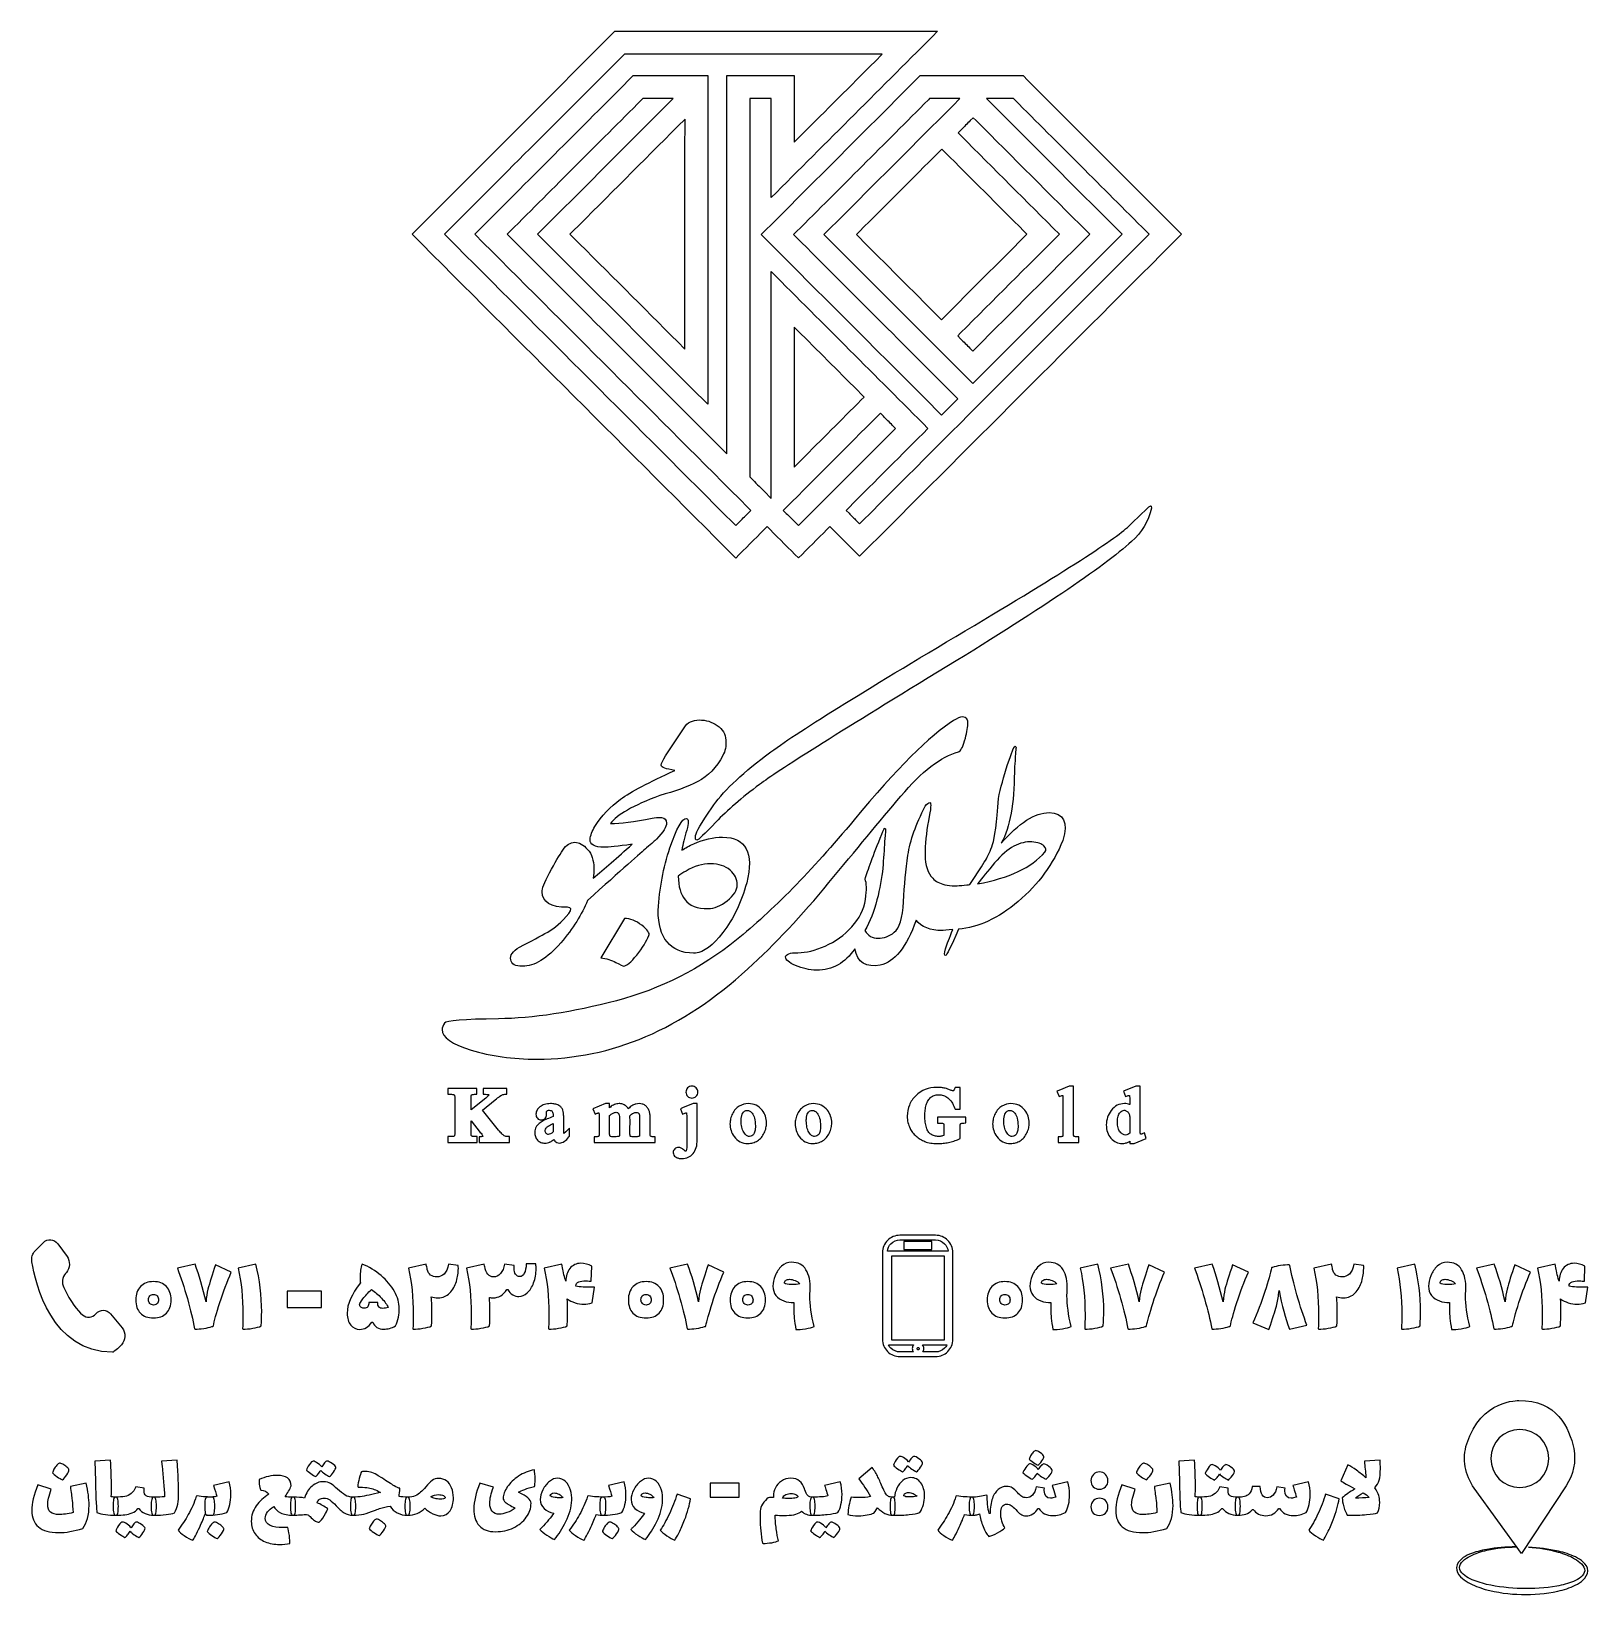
# Model space of a CAD drawing. Header units: millimetres. Extents: x -28.3 to 31.7, y -30.6 to 29.7.
import ezdxf

# ---------------------------------------------------------------- set-up
doc = ezdxf.new("R2010")
doc.units = ezdxf.units.MM
doc.header["$MEASUREMENT"] = 0
doc.layers.add('Layer 1', color=7, linetype='Continuous')

msp = doc.modelspace()

# ---------------------------------------------------------------- linework, layer by layer
at = {"layer": 'Layer 1', "color": 250}
for points, knots in [([(0.2413, 23.276), (2.3803, 25.4145), (4.5221, 27.5504), (6.6611, 29.6889), (2.5127, 29.6889), (-1.6358, 29.6889), (-5.7843, 29.6889), (-8.392, 27.0812), (-10.9995, 24.4734), (-13.6072, 21.8657), (-9.4463, 17.7047), (-5.2857, 13.5434), (-1.1247, 9.3826), (-0.7596, 9.7479), (-0.3946, 10.1134), (-0.0294, 10.4786), (-0.0294, 10.4786), (0.0848, 10.5928), (0.0848, 10.5928), (0.0848, 10.5928), (0.199, 10.4786), (0.199, 10.4786), (0.5642, 10.1135), (0.9292, 9.7483), (1.2943, 9.3831), (1.6597, 9.7486), (2.0248, 10.1144), (2.3902, 10.4797), (2.3902, 10.4797), (2.5044, 10.5939), (2.5044, 10.5939), (2.5044, 10.5939), (2.6186, 10.4797), (2.6186, 10.4797), (2.9622, 10.1363), (3.3057, 9.7927), (3.6492, 9.4491), (7.7879, 13.5879), (11.9263, 17.7269), (16.0651, 21.8657), (14.0276, 23.903), (11.9903, 25.9404), (9.9529, 27.9777), (8.6307, 27.9777), (7.3085, 27.9777), (5.9862, 27.9777), (3.9436, 25.935), (1.9009, 23.8924), (-0.1418, 21.8497), (2.1768, 19.5311), (4.4952, 17.2125), (6.8137, 14.8939), (7.0221, 15.1023), (7.2306, 15.3107), (7.439, 15.5191), (5.3669, 17.5912), (3.2947, 19.6633), (1.2226, 21.7355), (1.2226, 21.7355), (1.1084, 21.8497), (1.1084, 21.8497), (1.1084, 21.8497), (1.2226, 21.9639), (1.2226, 21.9639), (2.9168, 23.6581), (4.611, 25.3523), (6.3053, 27.0465), (6.3053, 27.0465), (6.3526, 27.0938), (6.3526, 27.0938), (6.3526, 27.0938), (6.4195, 27.0938), (6.4195, 27.0938), (6.6564, 27.0938), (6.8934, 27.0938), (7.1303, 27.0938), (7.1303, 27.0938), (7.5203, 27.0938), (7.5203, 27.0938), (7.5203, 27.0938), (7.2445, 26.8181), (7.2445, 26.8181), (5.5887, 25.1622), (3.9322, 23.507), (2.2763, 21.8511), (4.1898, 19.9378), (6.103, 18.0242), (8.0164, 16.1108), (9.935, 18.0293), (11.8545, 19.9469), (13.7732, 21.8653), (12.1228, 23.5158), (10.4741, 25.1678), (8.8238, 26.8181), (8.8238, 26.8181), (8.5481, 27.0938), (8.5481, 27.0938), (8.5481, 27.0938), (8.938, 27.0938), (8.938, 27.0938), (9.1319, 27.0938), (9.3259, 27.0938), (9.5198, 27.0938), (9.5198, 27.0938), (9.5867, 27.0938), (9.5867, 27.0938), (9.5867, 27.0938), (9.634, 27.0465), (9.634, 27.0465), (11.3229, 25.3577), (13.0116, 23.6687), (14.7004, 21.9799), (14.7004, 21.9799), (14.8146, 21.8657), (14.8146, 21.8657), (14.8146, 21.8657), (14.7004, 21.7515), (14.7004, 21.7515), (11.0546, 18.1056), (7.4092, 14.4595), (3.7634, 10.8138), (3.7634, 10.8138), (3.6492, 10.6996), (3.6492, 10.6996), (3.6492, 10.6996), (3.535, 10.8138), (3.535, 10.8138), (3.4378, 10.9109), (3.3407, 11.0081), (3.2435, 11.1053), (3.2435, 11.1053), (3.1293, 11.2195), (3.1293, 11.2195), (3.1293, 11.2195), (3.2435, 11.3337), (3.2435, 11.3337), (4.2583, 12.3485), (5.2722, 13.3643), (6.287, 14.3792), (4.2727, 16.3935), (2.2585, 18.4079), (0.2442, 20.4223), (0.2443, 17.6389), (0.2458, 14.8555), (0.2458, 12.0722), (0.2458, 12.0722), (0.2458, 11.6822), (0.2458, 11.6822), (0.2458, 11.6822), (-0.0299, 11.958), (-0.0299, 11.958), (-0.1979, 12.1259), (-0.3658, 12.2938), (-0.5337, 12.4617), (-0.5337, 12.4617), (-0.581, 12.509), (-0.581, 12.509), (-0.581, 12.509), (-0.581, 12.5759), (-0.581, 12.5759), (-0.581, 17.3614), (-0.581, 22.1468), (-0.581, 26.9323), (-0.581, 26.9323), (-0.581, 27.0938), (-0.581, 27.0938), (-0.581, 27.0938), (-0.4195, 27.0938), (-0.4195, 27.0938), (-0.2517, 27.0938), (-0.0841, 27.0938), (0.0837, 27.0938), (0.0837, 27.0938), (0.2452, 27.0938), (0.2452, 27.0938), (0.2452, 27.0938), (0.2452, 26.9323), (0.2452, 26.9323), (0.2452, 25.7136), (0.2419, 24.4948), (0.2413, 23.276)], [0, 0, 0, 0, 0.0166667, 0.0166667, 0.0166667, 0.0333333, 0.0333333, 0.0333333, 0.05, 0.05, 0.05, 0.0666667, 0.0666667, 0.0666667, 0.0833333, 0.0833333, 0.0833333, 0.1, 0.1, 0.1, 0.1166667, 0.1166667, 0.1166667, 0.1333333, 0.1333333, 0.1333333, 0.15, 0.15, 0.15, 0.1666667, 0.1666667, 0.1666667, 0.1833333, 0.1833333, 0.1833333, 0.2, 0.2, 0.2, 0.2166667, 0.2166667, 0.2166667, 0.2333333, 0.2333333, 0.2333333, 0.25, 0.25, 0.25, 0.2666667, 0.2666667, 0.2666667, 0.2833333, 0.2833333, 0.2833333, 0.3, 0.3, 0.3, 0.3166667, 0.3166667, 0.3166667, 0.3333333, 0.3333333, 0.3333333, 0.35, 0.35, 0.35, 0.3666667, 0.3666667, 0.3666667, 0.3833333, 0.3833333, 0.3833333, 0.4, 0.4, 0.4, 0.4166667, 0.4166667, 0.4166667, 0.4333333, 0.4333333, 0.4333333, 0.45, 0.45, 0.45, 0.4666667, 0.4666667, 0.4666667, 0.4833333, 0.4833333, 0.4833333, 0.5, 0.5, 0.5, 0.5166667, 0.5166667, 0.5166667, 0.5333333, 0.5333333, 0.5333333, 0.55, 0.55, 0.55, 0.5666667, 0.5666667, 0.5666667, 0.5833333, 0.5833333, 0.5833333, 0.6, 0.6, 0.6, 0.6166667, 0.6166667, 0.6166667, 0.6333333, 0.6333333, 0.6333333, 0.65, 0.65, 0.65, 0.6666667, 0.6666667, 0.6666667, 0.6833333, 0.6833333, 0.6833333, 0.7, 0.7, 0.7, 0.7166667, 0.7166667, 0.7166667, 0.7333333, 0.7333333, 0.7333333, 0.75, 0.75, 0.75, 0.7666667, 0.7666667, 0.7666667, 0.7833333, 0.7833333, 0.7833333, 0.8, 0.8, 0.8, 0.8166667, 0.8166667, 0.8166667, 0.8333333, 0.8333333, 0.8333333, 0.85, 0.85, 0.85, 0.8666667, 0.8666667, 0.8666667, 0.8833333, 0.8833333, 0.8833333, 0.9, 0.9, 0.9, 0.9166667, 0.9166667, 0.9166667, 0.9333333, 0.9333333, 0.9333333, 0.95, 0.95, 0.95, 0.9666667, 0.9666667, 0.9666667, 0.9833333, 0.9833333, 0.9833333, 1, 1, 1, 1]), ([(-2.1965, 27.9777), (-3.1562, 27.9777), (-4.1159, 27.9777), (-5.0757, 27.9777), (-7.113, 25.9404), (-9.1504, 23.903), (-11.1877, 21.8657), (-7.6766, 18.3545), (-4.1656, 14.8433), (-0.6546, 11.3322), (-0.6546, 11.3322), (-0.5404, 11.218), (-0.5404, 11.218), (-0.5404, 11.218), (-0.6546, 11.1038), (-0.6546, 11.1038), (-0.7733, 10.985), (-0.8919, 10.8661), (-1.0107, 10.7474), (-1.0107, 10.7474), (-1.1249, 10.6332), (-1.1249, 10.6332), (-1.1249, 10.6332), (-1.2391, 10.7474), (-1.2391, 10.7474), (-4.9071, 14.4153), (-8.5748, 18.0835), (-12.2426, 21.7515), (-12.2426, 21.7515), (-12.3568, 21.8657), (-12.3568, 21.8657), (-12.3568, 21.8657), (-12.2426, 21.9799), (-12.2426, 21.9799), (-9.9835, 24.239), (-7.7245, 26.4983), (-5.4654, 28.7574), (-5.4654, 28.7574), (-5.418, 28.8047), (-5.418, 28.8047), (-5.418, 28.8047), (-5.3511, 28.8047), (-5.3511, 28.8047), (-2.1891, 28.8047), (0.9729, 28.8047), (4.135, 28.8047), (4.135, 28.8047), (4.5249, 28.8047), (4.5249, 28.8047), (4.5249, 28.8047), (4.2492, 28.529), (4.2492, 28.529), (3.3012, 27.5811), (2.3519, 26.6346), (1.404, 25.6867), (1.404, 25.6867), (1.1283, 25.411), (1.1283, 25.411), (1.1283, 25.411), (1.1283, 25.8009), (1.1283, 25.8009), (1.1283, 26.5265), (1.1301, 27.2521), (1.1305, 27.9777), (0.2652, 27.9777), (-0.5999, 27.9777), (-1.4651, 27.9777), (-1.4651, 23.2462), (-1.4651, 18.5147), (-1.4651, 13.7831), (-1.4651, 13.7831), (-1.4651, 13.3932), (-1.4651, 13.3932), (-1.4651, 13.3932), (-1.7408, 13.6689), (-1.7408, 13.6689), (-4.435, 16.3631), (-7.129, 19.0574), (-9.8231, 21.7515), (-9.8231, 21.7515), (-9.9373, 21.8657), (-9.9373, 21.8657), (-9.9373, 21.8657), (-9.8231, 21.9799), (-9.8231, 21.9799), (-8.1343, 23.6687), (-6.4456, 25.3577), (-4.7567, 27.0465), (-4.7567, 27.0465), (-4.7094, 27.0938), (-4.7094, 27.0938), (-4.7094, 27.0938), (-4.6425, 27.0938), (-4.6425, 27.0938), (-4.4045, 27.0938), (-4.1665, 27.0938), (-3.9285, 27.0938), (-3.9285, 27.0938), (-3.5386, 27.0938), (-3.5386, 27.0938), (-3.5386, 27.0938), (-3.8143, 26.8181), (-3.8143, 26.8181), (-5.4652, 25.1672), (-7.1159, 23.5162), (-8.7668, 21.8653), (-6.5796, 19.6784), (-4.3897, 17.4943), (-2.2025, 15.3076), (-2.2022, 19.5309), (-2.1967, 23.7543), (-2.1965, 27.9777)], [0, 0, 0, 0, 0.027027, 0.027027, 0.027027, 0.0540541, 0.0540541, 0.0540541, 0.0810811, 0.0810811, 0.0810811, 0.1081081, 0.1081081, 0.1081081, 0.1351351, 0.1351351, 0.1351351, 0.1621622, 0.1621622, 0.1621622, 0.1891892, 0.1891892, 0.1891892, 0.2162162, 0.2162162, 0.2162162, 0.2432432, 0.2432432, 0.2432432, 0.2702703, 0.2702703, 0.2702703, 0.2972973, 0.2972973, 0.2972973, 0.3243243, 0.3243243, 0.3243243, 0.3513514, 0.3513514, 0.3513514, 0.3783784, 0.3783784, 0.3783784, 0.4054054, 0.4054054, 0.4054054, 0.4324324, 0.4324324, 0.4324324, 0.4594595, 0.4594595, 0.4594595, 0.4864865, 0.4864865, 0.4864865, 0.5135135, 0.5135135, 0.5135135, 0.5405405, 0.5405405, 0.5405405, 0.5675676, 0.5675676, 0.5675676, 0.5945946, 0.5945946, 0.5945946, 0.6216216, 0.6216216, 0.6216216, 0.6486486, 0.6486486, 0.6486486, 0.6756757, 0.6756757, 0.6756757, 0.7027027, 0.7027027, 0.7027027, 0.7297297, 0.7297297, 0.7297297, 0.7567568, 0.7567568, 0.7567568, 0.7837838, 0.7837838, 0.7837838, 0.8108108, 0.8108108, 0.8108108, 0.8378378, 0.8378378, 0.8378378, 0.8648649, 0.8648649, 0.8648649, 0.8918919, 0.8918919, 0.8918919, 0.9189189, 0.9189189, 0.9189189, 0.9459459, 0.9459459, 0.9459459, 0.972973, 0.972973, 0.972973, 1, 1, 1, 1]), ([(-3.3609, 17.7145), (-4.7072, 19.0608), (-6.0556, 20.4051), (-7.4019, 21.7515), (-7.4019, 21.7515), (-7.5161, 21.8657), (-7.5161, 21.8657), (-7.5161, 21.8657), (-7.4019, 21.9799), (-7.4019, 21.9799), (-6.0536, 23.3281), (-4.7055, 24.6766), (-3.3573, 26.0248), (-3.3573, 26.0248), (-3.0815, 26.3006), (-3.0815, 26.3006), (-3.0815, 26.3006), (-3.0815, 25.9106), (-3.0815, 25.9106), (-3.0815, 23.2167), (-3.0852, 20.5226), (-3.0852, 17.8287), (-3.0852, 17.8287), (-3.0852, 17.4388), (-3.0852, 17.4388), (-3.0852, 17.4388), (-3.3609, 17.7145), (-3.3609, 17.7145)], [0, 0, 0, 0, 0.1111111, 0.1111111, 0.1111111, 0.2222222, 0.2222222, 0.2222222, 0.3333333, 0.3333333, 0.3333333, 0.4444444, 0.4444444, 0.4444444, 0.5555556, 0.5555556, 0.5555556, 0.6666667, 0.6666667, 0.6666667, 0.7777778, 0.7777778, 0.7777778, 0.8888889, 0.8888889, 0.8888889, 1, 1, 1, 1]), ([(11.3536, 21.8657), (10.0898, 23.1295), (8.826, 24.3933), (7.5622, 25.6571), (7.5622, 25.6571), (7.448, 25.7713), (7.448, 25.7713), (7.448, 25.7713), (7.5622, 25.8855), (7.5622, 25.8855), (7.6814, 26.0047), (7.8008, 26.1239), (7.92, 26.2431), (7.92, 26.2431), (8.0342, 26.3573), (8.0342, 26.3573), (8.0342, 26.3573), (8.1484, 26.2431), (8.1484, 26.2431), (9.569, 24.8225), (10.988, 23.4004), (12.4086, 21.9799), (12.4086, 21.9799), (12.5228, 21.8657), (12.5228, 21.8657), (12.5228, 21.8657), (12.4086, 21.7515), (12.4086, 21.7515), (10.983, 20.3258), (9.5566, 18.901), (8.1309, 17.4754), (8.1309, 17.4754), (8.0167, 17.3612), (8.0167, 17.3612), (8.0167, 17.3612), (7.9025, 17.4754), (7.9025, 17.4754), (7.7841, 17.5937), (7.6656, 17.712), (7.5472, 17.8304), (7.5472, 17.8304), (7.433, 17.9446), (7.433, 17.9446), (7.433, 17.9446), (7.5472, 18.0588), (7.5472, 18.0588), (8.8161, 19.3277), (10.0848, 20.5968), (11.3536, 21.8657)], [0, 0, 0, 0, 0.0625, 0.0625, 0.0625, 0.125, 0.125, 0.125, 0.1875, 0.1875, 0.1875, 0.25, 0.25, 0.25, 0.3125, 0.3125, 0.3125, 0.375, 0.375, 0.375, 0.4375, 0.4375, 0.4375, 0.5, 0.5, 0.5, 0.5625, 0.5625, 0.5625, 0.625, 0.625, 0.625, 0.6875, 0.6875, 0.6875, 0.75, 0.75, 0.75, 0.8125, 0.8125, 0.8125, 0.875, 0.875, 0.875, 0.9375, 0.9375, 0.9375, 1, 1, 1, 1]), ([(3.641, 21.9653), (4.6633, 22.9877), (5.6863, 24.0095), (6.7087, 25.0319), (6.7087, 25.0319), (6.8229, 25.1461), (6.8229, 25.1461), (6.8229, 25.1461), (6.9371, 25.0319), (6.9371, 25.0319), (7.9544, 24.0146), (8.9718, 22.9973), (9.9891, 21.9799), (9.9891, 21.9799), (10.1033, 21.8657), (10.1033, 21.8657), (10.1033, 21.8657), (9.9891, 21.7515), (9.9891, 21.7515), (8.9667, 20.729), (7.9444, 19.7064), (6.922, 18.6841), (6.922, 18.6841), (6.8078, 18.5699), (6.8078, 18.5699), (6.8078, 18.5699), (6.6936, 18.6841), (6.6936, 18.6841), (5.6759, 19.7016), (4.6586, 20.7193), (3.641, 21.7369), (3.641, 21.7369), (3.5268, 21.8511), (3.5268, 21.8511), (3.5268, 21.8511), (3.641, 21.9653), (3.641, 21.9653)], [0, 0, 0, 0, 0.0833333, 0.0833333, 0.0833333, 0.1666667, 0.1666667, 0.1666667, 0.25, 0.25, 0.25, 0.3333333, 0.3333333, 0.3333333, 0.4166667, 0.4166667, 0.4166667, 0.5, 0.5, 0.5, 0.5833333, 0.5833333, 0.5833333, 0.6666667, 0.6666667, 0.6666667, 0.75, 0.75, 0.75, 0.8333333, 0.8333333, 0.8333333, 0.9166667, 0.9166667, 0.9166667, 1, 1, 1, 1]), ([(1.4042, 18.0115), (2.1738, 17.2419), (2.9434, 16.4724), (3.713, 15.7028), (3.713, 15.7028), (3.8272, 15.5886), (3.8272, 15.5886), (3.8272, 15.5886), (3.713, 15.4744), (3.713, 15.4744), (2.9435, 14.7049), (2.1749, 13.9347), (1.4054, 13.1652), (1.4054, 13.1652), (1.1297, 12.8895), (1.1297, 12.8895), (1.1297, 12.8895), (1.1297, 13.2794), (1.1297, 13.2794), (1.1297, 14.8187), (1.1285, 16.3581), (1.1285, 17.8973), (1.1285, 17.8973), (1.1285, 18.2873), (1.1285, 18.2873), (1.1285, 18.2873), (1.4042, 18.0115), (1.4042, 18.0115)], [0, 0, 0, 0, 0.1111111, 0.1111111, 0.1111111, 0.2222222, 0.2222222, 0.2222222, 0.3333333, 0.3333333, 0.3333333, 0.4444444, 0.4444444, 0.4444444, 0.5555556, 0.5555556, 0.5555556, 0.6666667, 0.6666667, 0.6666667, 0.7777778, 0.7777778, 0.7777778, 0.8888889, 0.8888889, 0.8888889, 1, 1, 1, 1]), ([(1.1799, 10.748), (1.0612, 10.8667), (0.9424, 10.9854), (0.8236, 11.1041), (0.8236, 11.1041), (0.7094, 11.2183), (0.7094, 11.2183), (0.7094, 11.2183), (0.8236, 11.3325), (0.8236, 11.3325), (1.9955, 12.5044), (3.1663, 13.6773), (4.3382, 14.8492), (4.3382, 14.8492), (4.4524, 14.9634), (4.4524, 14.9634), (4.4524, 14.9634), (4.5666, 14.8492), (4.5666, 14.8492), (4.6853, 14.7305), (4.804, 14.6118), (4.9227, 14.4931), (4.9227, 14.4931), (5.0369, 14.3789), (5.0369, 14.3789), (5.0369, 14.3789), (4.9227, 14.2647), (4.9227, 14.2647), (3.7509, 13.0928), (2.5802, 11.9198), (1.4083, 10.748), (1.4083, 10.748), (1.2941, 10.6338), (1.2941, 10.6338), (1.2941, 10.6338), (1.1799, 10.748), (1.1799, 10.748)], [0, 0, 0, 0, 0.0833333, 0.0833333, 0.0833333, 0.1666667, 0.1666667, 0.1666667, 0.25, 0.25, 0.25, 0.3333333, 0.3333333, 0.3333333, 0.4166667, 0.4166667, 0.4166667, 0.5, 0.5, 0.5, 0.5833333, 0.5833333, 0.5833333, 0.6666667, 0.6666667, 0.6666667, 0.75, 0.75, 0.75, 0.8333333, 0.8333333, 0.8333333, 0.9166667, 0.9166667, 0.9166667, 1, 1, 1, 1]), ([(14.8716, 11.399), (14.8552, 11.399), (14.573, 11.1389), (14.0309, 10.6129), (13.4944, 10.0926), (11.2712, 8.6755), (7.3665, 6.3614), (3.4674, 4.0474), (1.017, 2.5139), (0.0269, 1.7612), (-0.9628, 1.0084), (-1.6543, 0.3385), (-2.0526, -0.2484), (-2.4508, -0.8353), (-2.6553, -1.1894), (-2.6721, -1.3111), (-2.6886, -1.4384), (-2.6721, -1.4994), (-2.6222, -1.494), (-2.5724, -1.494), (-2.329, -1.2615), (-1.8922, -0.8019), (-1.4498, -0.337), (-0.891, 0.1449), (-0.2053, 0.654), (0.4805, 1.1688), (2.7704, 2.6083), (6.6584, 4.9776), (10.5521, 7.3524), (13.0464, 9.0296), (14.1416, 10.0205), (14.5232, 10.3638), (14.7776, 10.7901), (14.905, 11.3104), (14.905, 11.3714), (14.8938, 11.399), (14.8716, 11.399)], [0, 0, 0, 0, 0.0833333, 0.0833333, 0.0833333, 0.1666667, 0.1666667, 0.1666667, 0.25, 0.25, 0.25, 0.3333333, 0.3333333, 0.3333333, 0.4166667, 0.4166667, 0.4166667, 0.5, 0.5, 0.5, 0.5833333, 0.5833333, 0.5833333, 0.6666667, 0.6666667, 0.6666667, 0.75, 0.75, 0.75, 0.8333333, 0.8333333, 0.8333333, 0.9166667, 0.9166667, 0.9166667, 1, 1, 1, 1]), ([(7.7017, 2.3363), (7.6243, 2.0762), (7.5468, 1.9377), (7.4639, 1.9101), (6.7892, 1.7274), (6.0481, 1.157), (5.2406, 0.1994), (4.4332, -0.7581), (3.5095, -1.8711), (2.4695, -3.1332), (1.4242, -4.3954), (0.3845, -5.508), (-0.6609, -6.4602), (-3.1941, -8.7797), (-5.904, -9.9368), (-8.7856, -9.9368), (-9.7312, -9.9368), (-10.5775, -9.8205), (-11.3242, -9.5935), (-12.0709, -9.361), (-12.4471, -9.0952), (-12.4471, -8.7962), (-12.4471, -8.7299), (-12.4194, -8.6469), (-12.3585, -8.5473), (-12.2977, -8.4529), (-11.6063, -8.3977), (-10.2789, -8.3811), (-8.946, -8.3646), (-7.4305, -8.1321), (-5.727, -7.6836), (-4.0181, -7.2352), (-2.4804, -6.4545), (-1.0976, -5.3419), (0.2793, -4.2293), (1.7949, -2.6848), (3.4374, -0.714), (5.0856, 1.2625), (6.3632, 2.5355), (7.2758, 3.117), (7.4086, 3.2053), (7.5249, 3.2552), (7.6243, 3.2552), (7.7681, 3.244), (7.8345, 3.1558), (7.8291, 2.9839), (7.818, 2.8124), (7.7793, 2.5965), (7.7017, 2.3363)], [0, 0, 0, 0, 0.0625, 0.0625, 0.0625, 0.125, 0.125, 0.125, 0.1875, 0.1875, 0.1875, 0.25, 0.25, 0.25, 0.3125, 0.3125, 0.3125, 0.375, 0.375, 0.375, 0.4375, 0.4375, 0.4375, 0.5, 0.5, 0.5, 0.5625, 0.5625, 0.5625, 0.625, 0.625, 0.625, 0.6875, 0.6875, 0.6875, 0.75, 0.75, 0.75, 0.8125, 0.8125, 0.8125, 0.875, 0.875, 0.875, 0.9375, 0.9375, 0.9375, 1, 1, 1, 1]), ([(-1.5065, 2.3648), (-1.5175, 2.5973), (-1.628, 2.7855), (-1.8384, 2.9295), (-2.0484, 3.0679), (-2.2752, 3.1397), (-2.5352, 3.1397), (-2.7897, 3.1397), (-2.9832, 3.04), (-3.1159, 2.8409), (-3.1159, 2.8409), (-3.8294, 1.7501), (-3.8294, 1.7501), (-3.94, 1.5897), (-3.9952, 1.4678), (-3.9952, 1.3903), (-3.9952, 1.3128), (-3.8183, 1.2464), (-3.4698, 1.1966), (-4.471, 0.7427), (-5.1679, 0.3717), (-5.566, 0.084), (-5.9642, -0.2038), (-6.2962, -0.5525), (-6.5617, -0.9622), (-6.5617, -0.9622), (-6.5563, -0.9622), (-6.5563, -0.9622), (-6.6623, -1.1392), (-6.7262, -1.3113), (-6.7398, -1.4717), (-6.7564, -1.6709), (-6.574, -1.7649), (-6.1979, -1.7649), (-6.0375, -1.7649), (-5.6779, -1.7318), (-5.1192, -1.6543), (-5.6939, -2.1686), (-6.1934, -2.6037), (-6.6212, -2.9601), (-6.6048, -2.8284), (-6.5959, -2.6971), (-6.5959, -2.5663), (-6.5959, -2.2731), (-6.6734, -2.0349), (-6.8392, -1.8523), (-6.9996, -1.6696), (-7.1658, -1.5754), (-7.3316, -1.5754), (-7.5031, -1.5754), (-7.6524, -1.6751), (-7.7905, -1.8745), (-7.9291, -2.0794), (-8.1002, -2.3671), (-8.3052, -2.7492), (-8.5097, -3.131), (-8.6038, -3.3747), (-8.5872, -3.4855), (-8.5872, -3.884), (-8.2607, -4.0832), (-7.6083, -4.0832), (-7.4587, -4.0832), (-7.4421, -4.1664), (-7.5583, -4.3214), (-7.835, -4.6479), (-8.106, -4.8916), (-8.377, -5.0408), (-8.6425, -5.1904), (-9.0074, -5.3841), (-9.4665, -5.6167), (-9.7263, -5.7773), (-9.8371, -5.9378), (-9.8038, -6.1038), (-9.7708, -6.2754), (-9.6215, -6.3586), (-9.3503, -6.3586), (-8.8912, -6.3586), (-8.3992, -6.054), (-7.8734, -5.4563), (-7.3968, -4.9015), (-7.0538, -4.3556), (-6.8438, -3.8185), (-5.5261, -2.6429), (-4.765, -1.9694), (-4.5608, -1.7927), (-4.3559, -1.6155), (-4.2289, -1.5047), (-4.1789, -1.4549), (-3.9191, -1.1782), (-3.7917, -0.9734), (-3.7917, -0.8406), (-3.7917, -0.7021), (-3.8581, -0.6357), (-3.9909, -0.6246), (-4.1237, -0.6192), (-4.2399, -0.6246), (-4.3451, -0.6523), (-5.0474, -0.785), (-5.5784, -0.8517), (-5.9377, -0.8517), (-5.9377, -0.8517), (-5.9497, -0.8517), (-5.9497, -0.8517), (-5.7158, -0.5212), (-5.085, -0.1602), (-4.0562, 0.2279), (-3.4809, 0.3775), (-2.9886, 0.5601), (-2.5906, 0.7649), (-2.1867, 0.9698), (-1.866, 1.302), (-1.6227, 1.7724), (-1.534, 1.9328), (-1.4899, 2.1268), (-1.5065, 2.3648)], [0, 0, 0, 0, 0.0263158, 0.0263158, 0.0263158, 0.0526316, 0.0526316, 0.0526316, 0.0789474, 0.0789474, 0.0789474, 0.1052632, 0.1052632, 0.1052632, 0.1315789, 0.1315789, 0.1315789, 0.1578947, 0.1578947, 0.1578947, 0.1842105, 0.1842105, 0.1842105, 0.2105263, 0.2105263, 0.2105263, 0.2368421, 0.2368421, 0.2368421, 0.2631579, 0.2631579, 0.2631579, 0.2894737, 0.2894737, 0.2894737, 0.3157895, 0.3157895, 0.3157895, 0.3421053, 0.3421053, 0.3421053, 0.3684211, 0.3684211, 0.3684211, 0.3947368, 0.3947368, 0.3947368, 0.4210526, 0.4210526, 0.4210526, 0.4473684, 0.4473684, 0.4473684, 0.4736842, 0.4736842, 0.4736842, 0.5, 0.5, 0.5, 0.5263158, 0.5263158, 0.5263158, 0.5526316, 0.5526316, 0.5526316, 0.5789474, 0.5789474, 0.5789474, 0.6052632, 0.6052632, 0.6052632, 0.6315789, 0.6315789, 0.6315789, 0.6578947, 0.6578947, 0.6578947, 0.6842105, 0.6842105, 0.6842105, 0.7105263, 0.7105263, 0.7105263, 0.7368421, 0.7368421, 0.7368421, 0.7631579, 0.7631579, 0.7631579, 0.7894737, 0.7894737, 0.7894737, 0.8157895, 0.8157895, 0.8157895, 0.8421053, 0.8421053, 0.8421053, 0.8684211, 0.8684211, 0.8684211, 0.8947368, 0.8947368, 0.8947368, 0.9210526, 0.9210526, 0.9210526, 0.9473684, 0.9473684, 0.9473684, 0.9736842, 0.9736842, 0.9736842, 1, 1, 1, 1]), ([(10.958, -0.4343), (10.416, -0.4343), (9.8021, -0.8275), (9.1162, -1.6136), (9.4536, -0.9879), (9.6194, -0.0691), (9.6194, 1.1321), (9.6194, 1.2595), (9.6417, 1.5584), (9.6803, 2.0237), (9.6915, 2.0901), (9.6747, 2.1231), (9.6417, 2.1231), (9.6083, 2.1231), (9.5143, 1.8906), (9.3596, 1.4256), (9.2045, 0.9553), (9.0886, 0.5178), (9.0058, 0.1082), (8.9394, -0.8218), (8.8618, -1.4087), (8.779, -1.6578), (8.6956, -1.907), (8.602, -2.1116), (8.5023, -2.2777), (8.4028, -2.4438), (8.2037, -2.7538), (7.8994, -3.2077), (7.8331, -3.2245), (7.3271, -3.257), (7.3271, -3.257), (7.1835, -3.2544), (7.0535, -3.2396), (6.9376, -3.2122), (6.7419, -3.1664), (6.5859, -3.0846), (6.4725, -2.9644), (6.2788, -2.7706), (6.1793, -2.4661), (6.174, -2.0621), (6.174, -1.6578), (6.2182, -1.2204), (6.3068, -0.75), (6.4006, -0.2793), (6.4174, -0.0469), (6.362, -0.0469), (6.3121, -0.0469), (6.2512, -0.0913), (6.1848, -0.1853), (5.8256, -0.8774), (5.6042, -1.5084), (5.5159, -2.0729), (5.4327, -2.6376), (5.3774, -3.2356), (5.3443, -3.8667), (5.311, -4.4978), (5.1893, -4.8964), (4.9902, -5.0457), (4.7913, -5.2007), (4.581, -5.2782), (4.3654, -5.2782), (4.1497, -5.2782), (3.9782, -5.1784), (3.8511, -4.9793), (4.05, -4.6359), (4.2104, -4.2431), (4.3212, -3.8004), (4.4318, -3.3573), (4.5092, -2.9476), (4.5423, -2.5769), (4.5756, -2.2059), (4.5976, -1.8572), (4.6144, -1.5415), (4.6474, -1.1985), (4.6528, -1.0267), (4.6363, -1.0267), (4.6144, -1.0267), (4.57, -1.1041), (4.5036, -1.2649), (4.1773, -2.084), (3.9616, -2.6598), (3.8619, -2.9974), (3.9283, -3.1413), (3.934, -3.4017), (3.873, -3.7781), (3.8177, -4.1602), (3.6409, -4.5143), (3.3477, -4.8354), (3.0544, -5.1565), (2.7172, -5.4055), (2.3244, -5.5771), (1.9373, -5.7489), (1.5889, -5.8318), (1.2737, -5.8318), (0.9583, -5.8318), (0.8035, -5.8871), (0.7978, -5.9979), (0.7924, -6.103), (0.9252, -6.2138), (1.1851, -6.3301), (1.4507, -6.4406), (1.7162, -6.5016), (1.9925, -6.5127), (2.6065, -6.5127), (3.0932, -6.236), (3.4639, -5.6825), (3.5691, -6.2082), (3.9007, -6.4187), (4.4482, -6.3078), (4.9959, -6.2028), (5.4549, -5.6215), (5.831, -4.5753), (6.0412, -4.8466), (6.3729, -4.9793), (6.8321, -4.9793), (6.8321, -4.9793), (7.0661, -4.9539), (7.2467, -4.9406), (7.1142, -5.2562), (7.0202, -5.5053), (6.9648, -5.6825), (6.9151, -5.854), (6.9094, -5.9426), (6.9593, -5.9426), (7.0091, -5.9426), (7.1806, -5.6049), (7.4627, -4.9294), (8.2202, -4.8688), (8.9946, -4.5089), (9.7687, -3.8556), (10.5486, -3.1969), (11.1184, -2.4108), (11.4888, -1.5028), (11.7047, -0.7998), (11.5275, -0.4454), (10.958, -0.4343)], [0, 0, 0, 0, 0.0222222, 0.0222222, 0.0222222, 0.0444444, 0.0444444, 0.0444444, 0.0666667, 0.0666667, 0.0666667, 0.0888889, 0.0888889, 0.0888889, 0.1111111, 0.1111111, 0.1111111, 0.1333333, 0.1333333, 0.1333333, 0.1555556, 0.1555556, 0.1555556, 0.1777778, 0.1777778, 0.1777778, 0.2, 0.2, 0.2, 0.2222222, 0.2222222, 0.2222222, 0.2444444, 0.2444444, 0.2444444, 0.2666667, 0.2666667, 0.2666667, 0.2888889, 0.2888889, 0.2888889, 0.3111111, 0.3111111, 0.3111111, 0.3333333, 0.3333333, 0.3333333, 0.3555556, 0.3555556, 0.3555556, 0.3777778, 0.3777778, 0.3777778, 0.4, 0.4, 0.4, 0.4222222, 0.4222222, 0.4222222, 0.4444444, 0.4444444, 0.4444444, 0.4666667, 0.4666667, 0.4666667, 0.4888889, 0.4888889, 0.4888889, 0.5111111, 0.5111111, 0.5111111, 0.5333333, 0.5333333, 0.5333333, 0.5555556, 0.5555556, 0.5555556, 0.5777778, 0.5777778, 0.5777778, 0.6, 0.6, 0.6, 0.6222222, 0.6222222, 0.6222222, 0.6444444, 0.6444444, 0.6444444, 0.6666667, 0.6666667, 0.6666667, 0.6888889, 0.6888889, 0.6888889, 0.7111111, 0.7111111, 0.7111111, 0.7333333, 0.7333333, 0.7333333, 0.7555556, 0.7555556, 0.7555556, 0.7777778, 0.7777778, 0.7777778, 0.8, 0.8, 0.8, 0.8222222, 0.8222222, 0.8222222, 0.8444444, 0.8444444, 0.8444444, 0.8666667, 0.8666667, 0.8666667, 0.8888889, 0.8888889, 0.8888889, 0.9111111, 0.9111111, 0.9111111, 0.9333333, 0.9333333, 0.9333333, 0.9555556, 0.9555556, 0.9555556, 0.9777778, 0.9777778, 0.9777778, 1, 1, 1, 1]), ([(-1.6322, -1.3778), (-1.9864, -1.3778), (-2.3513, -1.4606), (-2.7385, -1.6322), (-2.9146, -1.7116), (-3.0716, -1.7954), (-3.2095, -1.8849), (-3.159, -1.6521), (-3.0941, -1.3946), (-3.0149, -1.1119), (-2.932, -0.8295), (-2.932, -0.6803), (-3.026, -0.6634), (-3.1918, -0.6523), (-3.4021, -1.029), (-3.6619, -1.7929), (-3.9164, -2.5513), (-4.066, -3.3539), (-4.1155, -4.2009), (-4.1155, -5.2748), (-3.6582, -5.8275), (-2.7489, -5.8549), (-2.7489, -5.8549), (-2.7493, -5.856), (-2.7493, -5.856), (-2.7427, -5.856), (-2.7363, -5.8555), (-2.7297, -5.8552), (-2.7123, -5.8555), (-2.6952, -5.856), (-2.6775, -5.856), (-2.6775, -5.856), (-2.6761, -5.8518), (-2.6761, -5.8518), (-2.3533, -5.817), (-2.0015, -5.5529), (-1.6211, -5.0588), (-1.2119, -4.5275), (-0.9075, -3.891), (-0.7031, -3.1437), (-0.4156, -1.9755), (-0.7196, -1.3832), (-1.6322, -1.3778)], [0, 0, 0, 0, 0.0714286, 0.0714286, 0.0714286, 0.1428571, 0.1428571, 0.1428571, 0.2142857, 0.2142857, 0.2142857, 0.2857143, 0.2857143, 0.2857143, 0.3571429, 0.3571429, 0.3571429, 0.4285714, 0.4285714, 0.4285714, 0.5, 0.5, 0.5, 0.5714286, 0.5714286, 0.5714286, 0.6428571, 0.6428571, 0.6428571, 0.7142857, 0.7142857, 0.7142857, 0.7857143, 0.7857143, 0.7857143, 0.8571429, 0.8571429, 0.8571429, 0.9285714, 0.9285714, 0.9285714, 1, 1, 1, 1]), ([(10.7976, -1.9512), (10.2887, -2.549), (9.4203, -2.9586), (8.2037, -3.1801), (8.3752, -2.9476), (8.5963, -2.6763), (8.8562, -2.372), (9.1105, -2.0675), (9.3596, -1.8515), (9.5975, -1.7242), (9.8408, -1.6025), (10.0676, -1.5472), (10.2941, -1.5637), (10.5209, -1.5802), (10.6759, -1.6301), (10.7588, -1.713), (10.8418, -1.7962), (10.8586, -1.8791), (10.7976, -1.9512)], [0, 0, 0, 0, 0.1666667, 0.1666667, 0.1666667, 0.3333333, 0.3333333, 0.3333333, 0.5, 0.5, 0.5, 0.6666667, 0.6666667, 0.6666667, 0.8333333, 0.8333333, 0.8333333, 1, 1, 1, 1]), ([(-1.4552, -3.83), (-1.7046, -4.0263), (-1.9487, -4.1308), (-2.1829, -4.1343), (-2.6166, -4.1332), (-2.9146, -4.0175), (-3.0813, -3.7966), (-3.2491, -3.5801), (-3.3371, -3.2735), (-3.3409, -2.8872), (-3.2585, -2.8183), (-3.159, -2.7504), (-3.0425, -2.684), (-2.7217, -2.496), (-2.4066, -2.4074), (-2.0912, -2.4074), (-1.7761, -2.4074), (-1.5271, -2.4849), (-1.3447, -2.651), (-1.162, -2.8114), (-1.0681, -2.9997), (-1.0681, -3.2101), (-1.0681, -3.4203), (-1.2009, -3.6252), (-1.4552, -3.83)], [0, 0, 0, 0, 0.125, 0.125, 0.125, 0.25, 0.25, 0.25, 0.375, 0.375, 0.375, 0.5, 0.5, 0.5, 0.625, 0.625, 0.625, 0.75, 0.75, 0.75, 0.875, 0.875, 0.875, 1, 1, 1, 1]), ([(-4.472, -5.1677), (-4.566, -5.3947), (-4.7209, -5.6438), (-4.942, -5.9261), (-5.1631, -6.2028), (-5.3347, -6.3469), (-5.4509, -6.3469), (-5.4785, -6.3469), (-5.5725, -6.2971), (-5.7441, -6.2085), (-5.9153, -6.1144), (-6.1144, -6.0589), (-6.3302, -6.0312), (-6.3302, -6.0312), (-5.4121, -4.5143), (-5.4121, -4.5143), (-5.1965, -4.5143), (-4.9751, -4.603), (-4.7486, -4.7745), (-4.5218, -4.9517), (-4.4332, -5.0847), (-4.472, -5.1677)], [0, 0, 0, 0, 0.1428571, 0.1428571, 0.1428571, 0.2857143, 0.2857143, 0.2857143, 0.4285714, 0.4285714, 0.4285714, 0.5714286, 0.5714286, 0.5714286, 0.7142857, 0.7142857, 0.7142857, 0.8571429, 0.8571429, 0.8571429, 1, 1, 1, 1]), ([(-10.2319, -11.3753), (-10.2747, -11.407), (-10.33, -11.4502), (-10.3974, -11.5044), (-10.3974, -11.5044), (-10.8884, -11.8986), (-10.8884, -11.8986), (-10.8884, -11.8986), (-10.2706, -12.6724), (-10.2706, -12.6724), (-10.2257, -12.7283), (-10.1841, -12.7751), (-10.146, -12.8122), (-10.1099, -12.8477), (-10.0774, -12.8742), (-10.0482, -12.8919), (-10.0304, -12.9031), (-10.0119, -12.9116), (-9.9932, -12.9169), (-9.9749, -12.9219), (-9.9555, -12.9247), (-9.9355, -12.9247), (-9.9355, -12.9247), (-9.8503, -12.9247), (-9.8503, -12.9247), (-9.8503, -12.9247), (-9.8503, -13.1477), (-9.8503, -13.1477), (-9.8503, -13.1477), (-11.0128, -13.1477), (-11.0128, -13.1477), (-11.0128, -13.1477), (-11.0128, -12.9328), (-11.0128, -12.9328), (-11.0128, -12.9328), (-10.9354, -12.9254), (-10.9354, -12.9254), (-10.9096, -12.9229), (-10.8882, -12.9195), (-10.8716, -12.9154), (-10.8716, -12.9154), (-10.8697, -12.915), (-10.8697, -12.915), (-10.8697, -12.915), (-10.885, -12.8867), (-10.885, -12.8867), (-10.9037, -12.8538), (-10.9339, -12.8112), (-10.9751, -12.7587), (-10.9751, -12.7587), (-11.3312, -12.313), (-11.3312, -12.313), (-11.3312, -12.313), (-11.3312, -12.7359), (-11.3312, -12.7359), (-11.3312, -12.7856), (-11.3299, -12.8236), (-11.3276, -12.8496), (-11.3257, -12.8694), (-11.324, -12.8812), (-11.3227, -12.8844), (-11.3227, -12.8844), (-11.3154, -12.8938), (-11.3154, -12.8938), (-11.3098, -12.8989), (-11.3025, -12.9042), (-11.2934, -12.9091), (-11.2857, -12.9134), (-11.274, -12.9168), (-11.2585, -12.9195), (-11.2381, -12.9229), (-11.2121, -12.9247), (-11.1808, -12.9247), (-11.1808, -12.9247), (-11.0956, -12.9247), (-11.0956, -12.9247), (-11.0956, -12.9247), (-11.0956, -13.1477), (-11.0956, -13.1477), (-11.0956, -13.1477), (-12.2284, -13.1477), (-12.2284, -13.1477), (-12.2284, -13.1477), (-12.2284, -12.9247), (-12.2284, -12.9247), (-12.2284, -12.9247), (-12.0802, -12.9247), (-12.0802, -12.9247), (-12.0575, -12.9247), (-12.0383, -12.923), (-12.0229, -12.9196), (-12.0092, -12.9166), (-11.9977, -12.9122), (-11.9886, -12.907), (-11.9886, -12.907), (-11.9785, -12.8992), (-11.9785, -12.8992), (-11.975, -12.8949), (-11.9717, -12.8891), (-11.9689, -12.8824), (-11.9689, -12.8824), (-11.9675, -12.8794), (-11.9675, -12.8794), (-11.966, -12.876), (-11.9643, -12.8644), (-11.9626, -12.8444), (-11.9605, -12.82), (-11.9592, -12.7836), (-11.9592, -12.7359), (-11.9592, -12.7359), (-11.9592, -11.4817), (-11.9592, -11.4817), (-11.9592, -11.4353), (-11.9605, -11.398), (-11.963, -11.3704), (-11.9647, -11.3492), (-11.9665, -11.3368), (-11.9679, -11.3337), (-11.9679, -11.3337), (-11.9737, -11.3255), (-11.9737, -11.3255), (-11.9794, -11.3197), (-11.9869, -11.3142), (-11.9958, -11.3089), (-12.0042, -11.304), (-12.0142, -11.3002), (-12.0265, -11.2976), (-12.0405, -11.2945), (-12.0587, -11.2929), (-12.0802, -11.2929), (-12.0802, -11.2929), (-12.2284, -11.2929), (-12.2284, -11.2929), (-12.2284, -11.2929), (-12.2284, -11.07), (-12.2284, -11.07), (-12.2284, -11.07), (-11.1094, -11.07), (-11.1094, -11.07), (-11.1094, -11.07), (-11.1094, -11.2929), (-11.1094, -11.2929), (-11.1094, -11.2929), (-11.1947, -11.2929), (-11.1947, -11.2929), (-11.222, -11.2929), (-11.2451, -11.2948), (-11.2633, -11.2981), (-11.2784, -11.301), (-11.2906, -11.3049), (-11.2996, -11.3096), (-11.2996, -11.3096), (-11.3099, -11.3182), (-11.3099, -11.3182), (-11.3143, -11.3233), (-11.3185, -11.3297), (-11.3218, -11.3372), (-11.3218, -11.3372), (-11.3276, -11.3724), (-11.3276, -11.3724), (-11.3299, -11.3977), (-11.3312, -11.4342), (-11.3312, -11.4817), (-11.3312, -11.4817), (-11.3312, -11.8971), (-11.3312, -11.8971), (-11.3312, -11.8971), (-10.7629, -11.4369), (-10.7629, -11.4369), (-10.7184, -11.4014), (-10.6858, -11.3704), (-10.665, -11.3437), (-10.6526, -11.3272), (-10.6462, -11.3166), (-10.6462, -11.3123), (-10.6462, -11.3123), (-10.6581, -11.3042), (-10.6581, -11.3042), (-10.6581, -11.3042), (-10.6863, -11.2994), (-10.6863, -11.2994), (-10.7115, -11.2966), (-10.7426, -11.2942), (-10.7791, -11.2925), (-10.7791, -11.2925), (-10.8609, -11.2887), (-10.8609, -11.2887), (-10.8609, -11.2887), (-10.8609, -11.07), (-10.8609, -11.07), (-10.8609, -11.07), (-9.9462, -11.07), (-9.9462, -11.07), (-9.9462, -11.07), (-9.9462, -11.2865), (-9.9462, -11.2865), (-9.9462, -11.2865), (-10.0255, -11.2925), (-10.0255, -11.2925), (-10.0544, -11.2947), (-10.0798, -11.2982), (-10.1015, -11.3031), (-10.1208, -11.3075), (-10.137, -11.313), (-10.1497, -11.3194), (-10.164, -11.3267), (-10.1916, -11.3455), (-10.2319, -11.3753)], [0, 0, 0, 0, 0.0144928, 0.0144928, 0.0144928, 0.0289855, 0.0289855, 0.0289855, 0.0434783, 0.0434783, 0.0434783, 0.057971, 0.057971, 0.057971, 0.0724638, 0.0724638, 0.0724638, 0.0869565, 0.0869565, 0.0869565, 0.1014493, 0.1014493, 0.1014493, 0.115942, 0.115942, 0.115942, 0.1304348, 0.1304348, 0.1304348, 0.1449275, 0.1449275, 0.1449275, 0.1594203, 0.1594203, 0.1594203, 0.173913, 0.173913, 0.173913, 0.1884058, 0.1884058, 0.1884058, 0.2028986, 0.2028986, 0.2028986, 0.2173913, 0.2173913, 0.2173913, 0.2318841, 0.2318841, 0.2318841, 0.2463768, 0.2463768, 0.2463768, 0.2608696, 0.2608696, 0.2608696, 0.2753623, 0.2753623, 0.2753623, 0.2898551, 0.2898551, 0.2898551, 0.3043478, 0.3043478, 0.3043478, 0.3188406, 0.3188406, 0.3188406, 0.3333333, 0.3333333, 0.3333333, 0.3478261, 0.3478261, 0.3478261, 0.3623188, 0.3623188, 0.3623188, 0.3768116, 0.3768116, 0.3768116, 0.3913043, 0.3913043, 0.3913043, 0.4057971, 0.4057971, 0.4057971, 0.4202899, 0.4202899, 0.4202899, 0.4347826, 0.4347826, 0.4347826, 0.4492754, 0.4492754, 0.4492754, 0.4637681, 0.4637681, 0.4637681, 0.4782609, 0.4782609, 0.4782609, 0.4927536, 0.4927536, 0.4927536, 0.5072464, 0.5072464, 0.5072464, 0.5217391, 0.5217391, 0.5217391, 0.5362319, 0.5362319, 0.5362319, 0.5507246, 0.5507246, 0.5507246, 0.5652174, 0.5652174, 0.5652174, 0.5797101, 0.5797101, 0.5797101, 0.5942029, 0.5942029, 0.5942029, 0.6086957, 0.6086957, 0.6086957, 0.6231884, 0.6231884, 0.6231884, 0.6376812, 0.6376812, 0.6376812, 0.6521739, 0.6521739, 0.6521739, 0.6666667, 0.6666667, 0.6666667, 0.6811594, 0.6811594, 0.6811594, 0.6956522, 0.6956522, 0.6956522, 0.7101449, 0.7101449, 0.7101449, 0.7246377, 0.7246377, 0.7246377, 0.7391304, 0.7391304, 0.7391304, 0.7536232, 0.7536232, 0.7536232, 0.7681159, 0.7681159, 0.7681159, 0.7826087, 0.7826087, 0.7826087, 0.7971014, 0.7971014, 0.7971014, 0.8115942, 0.8115942, 0.8115942, 0.826087, 0.826087, 0.826087, 0.8405797, 0.8405797, 0.8405797, 0.8550725, 0.8550725, 0.8550725, 0.8695652, 0.8695652, 0.8695652, 0.884058, 0.884058, 0.884058, 0.8985507, 0.8985507, 0.8985507, 0.9130435, 0.9130435, 0.9130435, 0.9275362, 0.9275362, 0.9275362, 0.942029, 0.942029, 0.942029, 0.9565217, 0.9565217, 0.9565217, 0.9710145, 0.9710145, 0.9710145, 0.9855072, 0.9855072, 0.9855072, 1, 1, 1, 1]), ([(-3.0285, -11.1185), (-3.0176, -11.0916), (-3.0009, -11.0664), (-2.9788, -11.0439), (-2.9571, -11.0219), (-2.9323, -11.0049), (-2.9049, -10.9933), (-2.8771, -10.9815), (-2.8476, -10.9755), (-2.8168, -10.9755), (-2.7854, -10.9755), (-2.7555, -10.9814), (-2.7279, -10.9929), (-2.7002, -11.0044), (-2.6753, -11.0216), (-2.6532, -11.0439), (-2.6314, -11.0661), (-2.6149, -11.091), (-2.6038, -11.1182), (-2.5925, -11.1461), (-2.5867, -11.1755), (-2.5867, -11.2058), (-2.5867, -11.2364), (-2.5925, -11.2659), (-2.6038, -11.2935), (-2.6149, -11.3205), (-2.6313, -11.3453), (-2.6528, -11.3672), (-2.675, -11.3899), (-2.7002, -11.4072), (-2.7279, -11.4188), (-2.7558, -11.4304), (-2.7856, -11.4363), (-2.8168, -11.4363), (-2.8479, -11.4363), (-2.8775, -11.4303), (-2.9052, -11.4185), (-2.9326, -11.4067), (-2.9574, -11.3894), (-2.9792, -11.3672), (-3.0008, -11.3453), (-3.0172, -11.3205), (-3.0281, -11.2935), (-3.0396, -11.266), (-3.0453, -11.2368), (-3.0453, -11.2058), (-3.0453, -11.1751), (-3.0397, -11.1459), (-3.0285, -11.1185)], [0, 0, 0, 0, 0.0625, 0.0625, 0.0625, 0.125, 0.125, 0.125, 0.1875, 0.1875, 0.1875, 0.25, 0.25, 0.25, 0.3125, 0.3125, 0.3125, 0.375, 0.375, 0.375, 0.4375, 0.4375, 0.4375, 0.5, 0.5, 0.5, 0.5625, 0.5625, 0.5625, 0.625, 0.625, 0.625, 0.6875, 0.6875, 0.6875, 0.75, 0.75, 0.75, 0.8125, 0.8125, 0.8125, 0.875, 0.875, 0.875, 0.9375, 0.9375, 0.9375, 1, 1, 1, 1]), ([(7.2886, -11.1371), (7.2965, -11.1232), (7.3044, -11.1053), (7.3119, -11.0836), (7.3119, -11.0836), (7.3318, -11.0263), (7.3318, -11.0263), (7.3318, -11.0263), (7.528, -11.0263), (7.528, -11.0263), (7.528, -11.0263), (7.528, -11.8692), (7.528, -11.8692), (7.528, -11.8692), (7.3314, -11.8692), (7.3314, -11.8692), (7.3314, -11.8692), (7.3116, -11.8112), (7.3116, -11.8112), (7.2827, -11.7269), (7.2466, -11.6526), (7.2037, -11.5889), (7.1614, -11.5264), (7.1127, -11.4741), (7.0578, -11.4324), (7.0024, -11.3903), (6.9442, -11.3586), (6.8839, -11.3376), (6.8251, -11.3173), (6.7628, -11.307), (6.6969, -11.307), (6.6349, -11.307), (6.5787, -11.3155), (6.5289, -11.3324), (6.4802, -11.3489), (6.4361, -11.3739), (6.3968, -11.4071), (6.3564, -11.4414), (6.3216, -11.4825), (6.2931, -11.5299), (6.2633, -11.5796), (6.2394, -11.6364), (6.2218, -11.7), (6.2031, -11.7676), (6.1891, -11.8366), (6.1797, -11.9066), (6.1706, -11.975), (6.1659, -12.0461), (6.1659, -12.1192), (6.1659, -12.208), (6.171, -12.2901), (6.1811, -12.3649), (6.1911, -12.4398), (6.2065, -12.5098), (6.2266, -12.5741), (6.2455, -12.6349), (6.2701, -12.6871), (6.2998, -12.7303), (6.3283, -12.7716), (6.3628, -12.806), (6.4024, -12.8328), (6.4432, -12.8604), (6.4879, -12.8812), (6.5361, -12.8949), (6.5852, -12.9089), (6.639, -12.916), (6.6969, -12.916), (6.7178, -12.916), (6.738, -12.9149), (6.7572, -12.9129), (6.7776, -12.9108), (6.7987, -12.9073), (6.8204, -12.9029), (6.8426, -12.8983), (6.8649, -12.8928), (6.8874, -12.8864), (6.8874, -12.8864), (6.9017, -12.8822), (6.9017, -12.8822), (6.9017, -12.8822), (6.9017, -12.5471), (6.9017, -12.5471), (6.9017, -12.5113), (6.9006, -12.4831), (6.8985, -12.4631), (6.8985, -12.4631), (6.8945, -12.4372), (6.8945, -12.4372), (6.8945, -12.4372), (6.8895, -12.4313), (6.8895, -12.4313), (6.8845, -12.4263), (6.8769, -12.4211), (6.8673, -12.4159), (6.8578, -12.4108), (6.847, -12.4069), (6.8357, -12.4044), (6.8231, -12.4016), (6.8076, -12.4001), (6.7896, -12.4001), (6.7896, -12.4001), (6.6554, -12.4001), (6.6554, -12.4001), (6.6554, -12.4001), (6.6554, -12.1771), (6.6554, -12.1771), (6.6554, -12.1771), (7.7516, -12.1771), (7.7516, -12.1771), (7.7516, -12.1771), (7.7516, -12.3943), (7.7516, -12.3943), (7.7516, -12.3943), (7.6719, -12.3998), (7.6719, -12.3998), (7.6412, -12.4018), (7.6151, -12.4051), (7.594, -12.4092), (7.5782, -12.4122), (7.5669, -12.4157), (7.5606, -12.419), (7.556, -12.4213), (7.5518, -12.4249), (7.5481, -12.429), (7.5426, -12.4351), (7.5379, -12.4425), (7.5345, -12.4506), (7.5345, -12.4506), (7.5318, -12.4566), (7.5318, -12.4566), (7.5318, -12.4566), (7.5309, -12.4712), (7.5309, -12.4712), (7.529, -12.4888), (7.528, -12.5142), (7.528, -12.5471), (7.528, -12.5471), (7.528, -12.9988), (7.528, -12.9988), (7.528, -12.9988), (7.477, -13.0214), (7.477, -13.0214), (7.4146, -13.0491), (7.3496, -13.0738), (7.2827, -13.0954), (7.2166, -13.1167), (7.1494, -13.1346), (7.0815, -13.1489), (7.0135, -13.1635), (6.943, -13.1745), (6.8708, -13.1819), (6.7982, -13.1894), (6.7255, -13.1932), (6.6533, -13.1932), (6.5597, -13.1932), (6.4726, -13.1864), (6.3922, -13.1732), (6.3105, -13.1598), (6.2364, -13.1392), (6.1705, -13.1121), (6.106, -13.0856), (6.0455, -13.0552), (5.9895, -13.0208), (5.9331, -12.9863), (5.8798, -12.9471), (5.83, -12.9038), (5.7804, -12.8609), (5.7359, -12.8143), (5.6968, -12.7646), (5.6579, -12.7152), (5.6241, -12.6623), (5.5959, -12.6064), (5.5602, -12.5352), (5.5333, -12.4602), (5.5156, -12.3816), (5.4978, -12.3027), (5.4887, -12.2204), (5.4887, -12.1348), (5.4887, -11.9801), (5.5162, -11.8365), (5.5709, -11.7047), (5.6255, -11.5732), (5.7076, -11.4538), (5.8165, -11.347), (6.0346, -11.1332), (6.3081, -11.0263), (6.6357, -11.0263), (6.6859, -11.0263), (6.7339, -11.0283), (6.779, -11.0323), (6.8237, -11.0361), (6.8666, -11.0421), (6.9072, -11.0501), (6.9312, -11.0544), (6.9622, -11.0625), (6.9994, -11.0741), (7.033, -11.0846), (7.0741, -11.0992), (7.1227, -11.1174), (7.1687, -11.1347), (7.2042, -11.1475), (7.2285, -11.1553), (7.2285, -11.1553), (7.2558, -11.1641), (7.2558, -11.1641), (7.2558, -11.1641), (7.2643, -11.1626), (7.2643, -11.1626), (7.2643, -11.1626), (7.275, -11.1562), (7.275, -11.1562), (7.2784, -11.1531), (7.2831, -11.1467), (7.2886, -11.1371)], [0, 0, 0, 0, 0.0140845, 0.0140845, 0.0140845, 0.028169, 0.028169, 0.028169, 0.0422535, 0.0422535, 0.0422535, 0.056338, 0.056338, 0.056338, 0.0704225, 0.0704225, 0.0704225, 0.084507, 0.084507, 0.084507, 0.0985915, 0.0985915, 0.0985915, 0.1126761, 0.1126761, 0.1126761, 0.1267606, 0.1267606, 0.1267606, 0.1408451, 0.1408451, 0.1408451, 0.1549296, 0.1549296, 0.1549296, 0.1690141, 0.1690141, 0.1690141, 0.1830986, 0.1830986, 0.1830986, 0.1971831, 0.1971831, 0.1971831, 0.2112676, 0.2112676, 0.2112676, 0.2253521, 0.2253521, 0.2253521, 0.2394366, 0.2394366, 0.2394366, 0.2535211, 0.2535211, 0.2535211, 0.2676056, 0.2676056, 0.2676056, 0.2816901, 0.2816901, 0.2816901, 0.2957746, 0.2957746, 0.2957746, 0.3098592, 0.3098592, 0.3098592, 0.3239437, 0.3239437, 0.3239437, 0.3380282, 0.3380282, 0.3380282, 0.3521127, 0.3521127, 0.3521127, 0.3661972, 0.3661972, 0.3661972, 0.3802817, 0.3802817, 0.3802817, 0.3943662, 0.3943662, 0.3943662, 0.4084507, 0.4084507, 0.4084507, 0.4225352, 0.4225352, 0.4225352, 0.4366197, 0.4366197, 0.4366197, 0.4507042, 0.4507042, 0.4507042, 0.4647887, 0.4647887, 0.4647887, 0.4788732, 0.4788732, 0.4788732, 0.4929577, 0.4929577, 0.4929577, 0.5070423, 0.5070423, 0.5070423, 0.5211268, 0.5211268, 0.5211268, 0.5352113, 0.5352113, 0.5352113, 0.5492958, 0.5492958, 0.5492958, 0.5633803, 0.5633803, 0.5633803, 0.5774648, 0.5774648, 0.5774648, 0.5915493, 0.5915493, 0.5915493, 0.6056338, 0.6056338, 0.6056338, 0.6197183, 0.6197183, 0.6197183, 0.6338028, 0.6338028, 0.6338028, 0.6478873, 0.6478873, 0.6478873, 0.6619718, 0.6619718, 0.6619718, 0.6760563, 0.6760563, 0.6760563, 0.6901408, 0.6901408, 0.6901408, 0.7042254, 0.7042254, 0.7042254, 0.7183099, 0.7183099, 0.7183099, 0.7323944, 0.7323944, 0.7323944, 0.7464789, 0.7464789, 0.7464789, 0.7605634, 0.7605634, 0.7605634, 0.7746479, 0.7746479, 0.7746479, 0.7887324, 0.7887324, 0.7887324, 0.8028169, 0.8028169, 0.8028169, 0.8169014, 0.8169014, 0.8169014, 0.8309859, 0.8309859, 0.8309859, 0.8450704, 0.8450704, 0.8450704, 0.8591549, 0.8591549, 0.8591549, 0.8732394, 0.8732394, 0.8732394, 0.8873239, 0.8873239, 0.8873239, 0.9014085, 0.9014085, 0.9014085, 0.915493, 0.915493, 0.915493, 0.9295775, 0.9295775, 0.9295775, 0.943662, 0.943662, 0.943662, 0.9577465, 0.9577465, 0.9577465, 0.971831, 0.971831, 0.971831, 0.9859155, 0.9859155, 0.9859155, 1, 1, 1, 1]), ([(11.3343, -11.1411), (11.3343, -11.1411), (11.735, -10.9773), (11.735, -10.9773), (11.735, -10.9773), (11.899, -10.9773), (11.899, -10.9773), (11.899, -10.9773), (11.899, -12.7706), (11.899, -12.7706), (11.899, -12.8096), (11.9002, -12.8406), (11.9026, -12.8632), (11.9045, -12.8809), (11.9066, -12.8924), (11.9087, -12.8972), (11.9087, -12.8972), (11.916, -12.9093), (11.916, -12.9093), (11.916, -12.9093), (11.9266, -12.9171), (11.9266, -12.9171), (11.9294, -12.9188), (11.9374, -12.9206), (11.9501, -12.9224), (11.9679, -12.925), (11.9919, -12.9264), (12.0216, -12.9264), (12.0216, -12.9264), (12.1069, -12.9264), (12.1069, -12.9264), (12.1069, -12.9264), (12.1069, -13.1475), (12.1069, -13.1475), (12.1069, -13.1475), (11.3058, -13.1475), (11.3058, -13.1475), (11.3058, -13.1475), (11.3058, -12.9264), (11.3058, -12.9264), (11.3058, -12.9264), (11.3911, -12.9264), (11.3911, -12.9264), (11.4169, -12.9264), (11.4378, -12.9251), (11.4532, -12.9228), (11.4532, -12.9228), (11.4701, -12.9196), (11.4701, -12.9196), (11.4701, -12.9196), (11.4755, -12.9148), (11.4755, -12.9148), (11.4755, -12.9148), (11.4837, -12.9001), (11.4837, -12.9001), (11.4863, -12.8941), (11.4885, -12.8814), (11.4905, -12.8625), (11.4929, -12.8397), (11.4942, -12.809), (11.4942, -12.7706), (11.4942, -12.7706), (11.4942, -11.6023), (11.4942, -11.6023), (11.4942, -11.5253), (11.4935, -11.4674), (11.4922, -11.4292), (11.4909, -11.3897), (11.4888, -11.3634), (11.4863, -11.3505), (11.4863, -11.3505), (11.482, -11.333), (11.482, -11.333), (11.482, -11.333), (11.4623, -11.336), (11.4623, -11.336), (11.4505, -11.3391), (11.4372, -11.3435), (11.4234, -11.3493), (11.4234, -11.3493), (11.3494, -11.3798), (11.3494, -11.3798), (11.3494, -11.3798), (11.2503, -11.1754), (11.2503, -11.1754), (11.2503, -11.1754), (11.3343, -11.1411), (11.3343, -11.1411)], [0, 0, 0, 0, 0.0344828, 0.0344828, 0.0344828, 0.0689655, 0.0689655, 0.0689655, 0.1034483, 0.1034483, 0.1034483, 0.137931, 0.137931, 0.137931, 0.1724138, 0.1724138, 0.1724138, 0.2068966, 0.2068966, 0.2068966, 0.2413793, 0.2413793, 0.2413793, 0.2758621, 0.2758621, 0.2758621, 0.3103448, 0.3103448, 0.3103448, 0.3448276, 0.3448276, 0.3448276, 0.3793103, 0.3793103, 0.3793103, 0.4137931, 0.4137931, 0.4137931, 0.4482759, 0.4482759, 0.4482759, 0.4827586, 0.4827586, 0.4827586, 0.5172414, 0.5172414, 0.5172414, 0.5517241, 0.5517241, 0.5517241, 0.5862069, 0.5862069, 0.5862069, 0.6206897, 0.6206897, 0.6206897, 0.6551724, 0.6551724, 0.6551724, 0.6896552, 0.6896552, 0.6896552, 0.7241379, 0.7241379, 0.7241379, 0.7586207, 0.7586207, 0.7586207, 0.7931034, 0.7931034, 0.7931034, 0.8275862, 0.8275862, 0.8275862, 0.862069, 0.862069, 0.862069, 0.8965517, 0.8965517, 0.8965517, 0.9310345, 0.9310345, 0.9310345, 0.9655172, 0.9655172, 0.9655172, 1, 1, 1, 1]), ([(14.2174, -13.1877), (14.2174, -13.1877), (14.0675, -13.1877), (14.0675, -13.1877), (14.0675, -13.1877), (14.0675, -13.1002), (14.0675, -13.1002), (14.0468, -13.1136), (14.0263, -13.1254), (14.0058, -13.1351), (13.9704, -13.1526), (13.9332, -13.1657), (13.8942, -13.1745), (13.8552, -13.1832), (13.8156, -13.1877), (13.7756, -13.1877), (13.6929, -13.1877), (13.6145, -13.1699), (13.5412, -13.1347), (13.4691, -13.1001), (13.403, -13.0489), (13.3433, -12.9818), (13.2242, -12.8472), (13.1645, -12.6773), (13.1645, -12.4721), (13.1645, -12.3704), (13.1807, -12.2725), (13.2127, -12.1789), (13.2446, -12.0859), (13.2924, -11.9972), (13.3558, -11.9134), (13.421, -11.8269), (13.4973, -11.7613), (13.5838, -11.7168), (13.6709, -11.6722), (13.767, -11.6498), (13.8717, -11.6498), (13.9388, -11.6498), (14.0011, -11.6609), (14.0583, -11.6829), (14.0583, -11.6829), (14.0675, -11.6868), (14.0675, -11.6868), (14.0675, -11.6868), (14.0675, -11.6057), (14.0675, -11.6057), (14.0675, -11.5284), (14.0667, -11.4701), (14.0652, -11.4311), (14.0637, -11.3922), (14.0616, -11.3661), (14.0587, -11.3532), (14.0587, -11.3532), (14.0539, -11.3331), (14.0539, -11.3331), (14.0468, -11.3331), (14.039, -11.3343), (14.0306, -11.3362), (14.0176, -11.3394), (14.0032, -11.344), (13.9872, -11.3501), (13.9872, -11.3501), (13.9074, -11.3801), (13.9074, -11.3801), (13.9074, -11.3801), (13.8294, -11.1725), (13.8294, -11.1725), (13.8294, -11.1725), (14.3064, -10.9775), (14.3064, -10.9775), (14.3064, -10.9775), (14.4704, -10.9775), (14.4704, -10.9775), (14.4704, -10.9775), (14.4704, -12.5525), (14.4704, -12.5525), (14.4704, -12.6312), (14.4711, -12.6908), (14.4727, -12.7307), (14.4742, -12.7716), (14.4765, -12.7987), (14.479, -12.8113), (14.479, -12.8113), (14.4849, -12.8319), (14.4849, -12.8319), (14.4911, -12.8319), (14.4988, -12.8307), (14.5075, -12.8287), (14.5203, -12.8255), (14.5357, -12.8204), (14.5532, -12.8135), (14.5532, -12.8135), (14.6384, -12.7803), (14.6384, -12.7803), (14.6384, -12.7803), (14.7041, -12.9923), (14.7041, -12.9923), (14.7041, -12.9923), (14.2341, -13.1877), (14.2341, -13.1877), (14.2341, -13.1877), (14.2174, -13.1877), (14.2174, -13.1877)], [0, 0, 0, 0, 0.0294118, 0.0294118, 0.0294118, 0.0588235, 0.0588235, 0.0588235, 0.0882353, 0.0882353, 0.0882353, 0.1176471, 0.1176471, 0.1176471, 0.1470588, 0.1470588, 0.1470588, 0.1764706, 0.1764706, 0.1764706, 0.2058824, 0.2058824, 0.2058824, 0.2352941, 0.2352941, 0.2352941, 0.2647059, 0.2647059, 0.2647059, 0.2941176, 0.2941176, 0.2941176, 0.3235294, 0.3235294, 0.3235294, 0.3529412, 0.3529412, 0.3529412, 0.3823529, 0.3823529, 0.3823529, 0.4117647, 0.4117647, 0.4117647, 0.4411765, 0.4411765, 0.4411765, 0.4705882, 0.4705882, 0.4705882, 0.5, 0.5, 0.5, 0.5294118, 0.5294118, 0.5294118, 0.5588235, 0.5588235, 0.5588235, 0.5882353, 0.5882353, 0.5882353, 0.6176471, 0.6176471, 0.6176471, 0.6470588, 0.6470588, 0.6470588, 0.6764706, 0.6764706, 0.6764706, 0.7058824, 0.7058824, 0.7058824, 0.7352941, 0.7352941, 0.7352941, 0.7647059, 0.7647059, 0.7647059, 0.7941176, 0.7941176, 0.7941176, 0.8235294, 0.8235294, 0.8235294, 0.8529412, 0.8529412, 0.8529412, 0.8823529, 0.8823529, 0.8823529, 0.9117647, 0.9117647, 0.9117647, 0.9411765, 0.9411765, 0.9411765, 0.9705882, 0.9705882, 0.9705882, 1, 1, 1, 1]), ([(-8.0198, -13.1533), (-8.0495, -13.1405), (-8.0759, -13.1211), (-8.0983, -13.0951), (-8.1141, -13.077), (-8.127, -13.055), (-8.1369, -13.0296), (-8.1369, -13.0296), (-8.1881, -13.0667), (-8.1881, -13.0667), (-8.2328, -13.0985), (-8.2663, -13.1199), (-8.288, -13.1303), (-8.288, -13.1303), (-8.2897, -13.1313), (-8.2897, -13.1313), (-8.3211, -13.1455), (-8.3531, -13.1561), (-8.3858, -13.1632), (-8.4191, -13.1703), (-8.453, -13.1739), (-8.487, -13.1739), (-8.5423, -13.1739), (-8.5937, -13.164), (-8.6408, -13.1444), (-8.6885, -13.1246), (-8.731, -13.0951), (-8.768, -13.0564), (-8.8048, -13.0178), (-8.8326, -12.9724), (-8.8511, -12.9208), (-8.869, -12.8709), (-8.878, -12.816), (-8.878, -12.7567), (-8.878, -12.7189), (-8.8735, -12.6824), (-8.8645, -12.6478), (-8.8553, -12.6121), (-8.8414, -12.5793), (-8.8236, -12.5501), (-8.7998, -12.5107), (-8.7681, -12.4733), (-8.7289, -12.4381), (-8.6915, -12.4045), (-8.6463, -12.3721), (-8.5941, -12.3411), (-8.5446, -12.312), (-8.4781, -12.2793), (-8.3951, -12.2432), (-8.327, -12.2134), (-8.2491, -12.182), (-8.1621, -12.1492), (-8.1625, -12.0951), (-8.1668, -12.05), (-8.1749, -12.0147), (-8.1818, -11.9845), (-8.1911, -11.9626), (-8.2024, -11.9494), (-8.2139, -11.9361), (-8.228, -11.9259), (-8.2444, -11.9194), (-8.2637, -11.9117), (-8.2876, -11.9078), (-8.316, -11.9078), (-8.3363, -11.9078), (-8.3536, -11.9102), (-8.3675, -11.9149), (-8.3797, -11.9188), (-8.3903, -11.925), (-8.399, -11.9327), (-8.4086, -11.9416), (-8.4157, -11.9504), (-8.4199, -11.959), (-8.4228, -11.9653), (-8.4245, -11.9723), (-8.4245, -11.9796), (-8.4245, -11.9796), (-8.4209, -12.0618), (-8.4209, -12.0618), (-8.4209, -12.0919), (-8.4253, -12.12), (-8.4339, -12.1458), (-8.4433, -12.174), (-8.4579, -12.1986), (-8.4774, -12.2191), (-8.4971, -12.2403), (-8.5199, -12.2559), (-8.5455, -12.2664), (-8.5701, -12.2764), (-8.5967, -12.2813), (-8.6251, -12.2813), (-8.6537, -12.2813), (-8.6808, -12.276), (-8.7061, -12.2651), (-8.7318, -12.2542), (-8.7549, -12.2378), (-8.7742, -12.216), (-8.7927, -12.1953), (-8.8067, -12.1709), (-8.8161, -12.1429), (-8.8248, -12.1175), (-8.829, -12.0899), (-8.829, -12.0599), (-8.829, -12.0052), (-8.8149, -11.9525), (-8.7869, -11.9024), (-8.7609, -11.8562), (-8.723, -11.8128), (-8.6736, -11.7725), (-8.6235, -11.7315), (-8.5636, -11.7007), (-8.4944, -11.6804), (-8.4284, -11.6612), (-8.3542, -11.6514), (-8.2724, -11.6514), (-8.2104, -11.6514), (-8.1526, -11.6569), (-8.0994, -11.6678), (-8.0445, -11.679), (-7.9948, -11.6963), (-7.9513, -11.7192), (-7.9148, -11.7389), (-7.883, -11.7636), (-7.8562, -11.7933), (-7.83, -11.8225), (-7.8081, -11.8571), (-7.7909, -11.8969), (-7.7909, -11.8969), (-7.7898, -11.899), (-7.7898, -11.899), (-7.7787, -11.9267), (-7.7708, -11.9656), (-7.7658, -12.0149), (-7.7614, -12.0612), (-7.7591, -12.1158), (-7.7591, -12.1785), (-7.7591, -12.1785), (-7.7591, -12.6152), (-7.7591, -12.6152), (-7.7591, -12.6152), (-7.7577, -12.7606), (-7.7577, -12.7606), (-7.7577, -12.7606), (-7.7557, -12.8063), (-7.7557, -12.8063), (-7.7557, -12.8063), (-7.6822, -12.7378), (-7.6822, -12.7378), (-7.6822, -12.7378), (-7.5373, -12.5959), (-7.5373, -12.5959), (-7.5373, -12.5959), (-7.5373, -12.9054), (-7.5373, -12.9054), (-7.5373, -12.9054), (-7.555, -12.9287), (-7.555, -12.9287), (-7.6134, -13.0057), (-7.6717, -13.0645), (-7.7293, -13.1044), (-7.7943, -13.1494), (-7.8596, -13.1721), (-7.9247, -13.1721), (-7.9591, -13.1721), (-7.9909, -13.1658), (-8.0198, -13.1533)], [0, 0, 0, 0, 0.0181818, 0.0181818, 0.0181818, 0.0363636, 0.0363636, 0.0363636, 0.0545455, 0.0545455, 0.0545455, 0.0727273, 0.0727273, 0.0727273, 0.0909091, 0.0909091, 0.0909091, 0.1090909, 0.1090909, 0.1090909, 0.1272727, 0.1272727, 0.1272727, 0.1454545, 0.1454545, 0.1454545, 0.1636364, 0.1636364, 0.1636364, 0.1818182, 0.1818182, 0.1818182, 0.2, 0.2, 0.2, 0.2181818, 0.2181818, 0.2181818, 0.2363636, 0.2363636, 0.2363636, 0.2545455, 0.2545455, 0.2545455, 0.2727273, 0.2727273, 0.2727273, 0.2909091, 0.2909091, 0.2909091, 0.3090909, 0.3090909, 0.3090909, 0.3272727, 0.3272727, 0.3272727, 0.3454545, 0.3454545, 0.3454545, 0.3636364, 0.3636364, 0.3636364, 0.3818182, 0.3818182, 0.3818182, 0.4, 0.4, 0.4, 0.4181818, 0.4181818, 0.4181818, 0.4363636, 0.4363636, 0.4363636, 0.4545455, 0.4545455, 0.4545455, 0.4727273, 0.4727273, 0.4727273, 0.4909091, 0.4909091, 0.4909091, 0.5090909, 0.5090909, 0.5090909, 0.5272727, 0.5272727, 0.5272727, 0.5454545, 0.5454545, 0.5454545, 0.5636364, 0.5636364, 0.5636364, 0.5818182, 0.5818182, 0.5818182, 0.6, 0.6, 0.6, 0.6181818, 0.6181818, 0.6181818, 0.6363636, 0.6363636, 0.6363636, 0.6545455, 0.6545455, 0.6545455, 0.6727273, 0.6727273, 0.6727273, 0.6909091, 0.6909091, 0.6909091, 0.7090909, 0.7090909, 0.7090909, 0.7272727, 0.7272727, 0.7272727, 0.7454545, 0.7454545, 0.7454545, 0.7636364, 0.7636364, 0.7636364, 0.7818182, 0.7818182, 0.7818182, 0.8, 0.8, 0.8, 0.8181818, 0.8181818, 0.8181818, 0.8363636, 0.8363636, 0.8363636, 0.8545455, 0.8545455, 0.8545455, 0.8727273, 0.8727273, 0.8727273, 0.8909091, 0.8909091, 0.8909091, 0.9090909, 0.9090909, 0.9090909, 0.9272727, 0.9272727, 0.9272727, 0.9454545, 0.9454545, 0.9454545, 0.9636364, 0.9636364, 0.9636364, 0.9818182, 0.9818182, 0.9818182, 1, 1, 1, 1]), ([(-6.1321, -11.6514), (-6.1321, -11.6514), (-5.9876, -11.6514), (-5.9876, -11.6514), (-5.9876, -11.6514), (-5.9876, -11.8073), (-5.9876, -11.8073), (-5.9876, -11.8073), (-5.9604, -11.7822), (-5.9604, -11.7822), (-5.9359, -11.7625), (-5.9104, -11.7446), (-5.884, -11.7289), (-5.8584, -11.7135), (-5.831, -11.6999), (-5.802, -11.688), (-5.7732, -11.6762), (-5.7441, -11.667), (-5.7149, -11.661), (-5.6846, -11.6546), (-5.6547, -11.6514), (-5.6256, -11.6514), (-5.5764, -11.6514), (-5.5294, -11.6588), (-5.4851, -11.6736), (-5.4405, -11.6886), (-5.3997, -11.7108), (-5.3632, -11.74), (-5.3256, -11.7702), (-5.2944, -11.8073), (-5.2697, -11.8511), (-5.2697, -11.8511), (-5.2239, -11.8077), (-5.2239, -11.8077), (-5.1776, -11.7659), (-5.1345, -11.7344), (-5.095, -11.7138), (-5.0549, -11.693), (-5.0149, -11.6773), (-4.975, -11.6672), (-4.933, -11.6568), (-4.8915, -11.6514), (-4.8503, -11.6514), (-4.8091, -11.6514), (-4.7689, -11.6571), (-4.73, -11.6682), (-4.6912, -11.679), (-4.6546, -11.6958), (-4.621, -11.7178), (-4.5859, -11.7411), (-4.5547, -11.7717), (-4.5278, -11.8091), (-4.503, -11.8436), (-4.4816, -11.8845), (-4.464, -11.931), (-4.4506, -11.9642), (-4.4409, -12.006), (-4.4347, -12.0557), (-4.429, -12.1017), (-4.4262, -12.1556), (-4.4262, -12.2172), (-4.4262, -12.2172), (-4.4262, -12.7706), (-4.4262, -12.7706), (-4.4262, -12.8098), (-4.4249, -12.8412), (-4.4224, -12.8646), (-4.4208, -12.8806), (-4.4188, -12.8928), (-4.4166, -12.9007), (-4.4166, -12.9007), (-4.3981, -12.9164), (-4.3981, -12.9164), (-4.3946, -12.9184), (-4.3873, -12.9205), (-4.3769, -12.9222), (-4.3622, -12.9251), (-4.3426, -12.9264), (-4.3177, -12.9264), (-4.3177, -12.9264), (-4.2324, -12.9264), (-4.2324, -12.9264), (-4.2324, -12.9264), (-4.2324, -13.1475), (-4.2324, -13.1475), (-4.2324, -13.1475), (-6.5843, -13.1475), (-6.5843, -13.1475), (-6.5843, -13.1475), (-6.5843, -12.9264), (-6.5843, -12.9264), (-6.5843, -12.9264), (-6.499, -12.9264), (-6.499, -12.9264), (-6.473, -12.9264), (-6.4524, -12.9252), (-6.4379, -12.9229), (-6.4196, -12.9184), (-6.4209, -12.9209), (-6.4075, -12.911), (-6.4075, -12.911), (-6.3989, -12.8969), (-6.3989, -12.8969), (-6.3967, -12.8919), (-6.3945, -12.8801), (-6.3925, -12.8619), (-6.3899, -12.8388), (-6.3887, -12.8083), (-6.3887, -12.7706), (-6.3887, -12.7706), (-6.3887, -12.28), (-6.3887, -12.28), (-6.3887, -12.2072), (-6.3897, -12.1499), (-6.3918, -12.1089), (-6.3937, -12.0688), (-6.3966, -12.0405), (-6.4002, -12.0249), (-6.4002, -12.0249), (-6.4038, -12.009), (-6.4038, -12.009), (-6.4123, -12.009), (-6.4209, -12.01), (-6.4298, -12.0119), (-6.4404, -12.0142), (-6.4529, -12.0182), (-6.4677, -12.0241), (-6.4677, -12.0241), (-6.5456, -12.0547), (-6.5456, -12.0547), (-6.5456, -12.0547), (-6.6317, -11.847), (-6.6317, -11.847), (-6.6317, -11.847), (-6.1486, -11.6514), (-6.1486, -11.6514), (-6.1486, -11.6514), (-6.1321, -11.6514), (-6.1321, -11.6514)], [0, 0, 0, 0, 0.0217391, 0.0217391, 0.0217391, 0.0434783, 0.0434783, 0.0434783, 0.0652174, 0.0652174, 0.0652174, 0.0869565, 0.0869565, 0.0869565, 0.1086957, 0.1086957, 0.1086957, 0.1304348, 0.1304348, 0.1304348, 0.1521739, 0.1521739, 0.1521739, 0.173913, 0.173913, 0.173913, 0.1956522, 0.1956522, 0.1956522, 0.2173913, 0.2173913, 0.2173913, 0.2391304, 0.2391304, 0.2391304, 0.2608696, 0.2608696, 0.2608696, 0.2826087, 0.2826087, 0.2826087, 0.3043478, 0.3043478, 0.3043478, 0.326087, 0.326087, 0.326087, 0.3478261, 0.3478261, 0.3478261, 0.3695652, 0.3695652, 0.3695652, 0.3913043, 0.3913043, 0.3913043, 0.4130435, 0.4130435, 0.4130435, 0.4347826, 0.4347826, 0.4347826, 0.4565217, 0.4565217, 0.4565217, 0.4782609, 0.4782609, 0.4782609, 0.5, 0.5, 0.5, 0.5217391, 0.5217391, 0.5217391, 0.5434783, 0.5434783, 0.5434783, 0.5652174, 0.5652174, 0.5652174, 0.5869565, 0.5869565, 0.5869565, 0.6086957, 0.6086957, 0.6086957, 0.6304348, 0.6304348, 0.6304348, 0.6521739, 0.6521739, 0.6521739, 0.673913, 0.673913, 0.673913, 0.6956522, 0.6956522, 0.6956522, 0.7173913, 0.7173913, 0.7173913, 0.7391304, 0.7391304, 0.7391304, 0.7608696, 0.7608696, 0.7608696, 0.7826087, 0.7826087, 0.7826087, 0.8043478, 0.8043478, 0.8043478, 0.826087, 0.826087, 0.826087, 0.8478261, 0.8478261, 0.8478261, 0.8695652, 0.8695652, 0.8695652, 0.8913043, 0.8913043, 0.8913043, 0.9130435, 0.9130435, 0.9130435, 0.9347826, 0.9347826, 0.9347826, 0.9565217, 0.9565217, 0.9565217, 0.9782609, 0.9782609, 0.9782609, 1, 1, 1, 1]), ([(-5.8634, -12.9264), (-5.8634, -12.9264), (-5.732, -12.9264), (-5.732, -12.9264), (-5.7009, -12.9264), (-5.6757, -12.9246), (-5.6567, -12.9213), (-5.6434, -12.9192), (-5.6346, -12.9167), (-5.6309, -12.9144), (-5.6269, -12.9118), (-5.623, -12.9084), (-5.62, -12.9044), (-5.6166, -12.8997), (-5.6137, -12.894), (-5.6115, -12.8875), (-5.6115, -12.8875), (-5.6094, -12.8593), (-5.6094, -12.8593), (-5.6094, -12.8593), (-5.608, -12.7706), (-5.608, -12.7706), (-5.608, -12.7706), (-5.608, -12.2172), (-5.608, -12.2172), (-5.608, -12.1694), (-5.6112, -12.1299), (-5.6174, -12.0988), (-5.6229, -12.0721), (-5.6301, -12.052), (-5.6388, -12.039), (-5.6514, -12.0209), (-5.6661, -12.0075), (-5.6823, -11.9991), (-5.6982, -11.9906), (-5.7179, -11.9864), (-5.7408, -11.9864), (-5.7595, -11.9864), (-5.7779, -11.9888), (-5.7953, -11.9934), (-5.8134, -11.9982), (-5.8319, -12.0058), (-5.8501, -12.0158), (-5.8501, -12.0158), (-5.8511, -12.0161), (-5.8511, -12.0161), (-5.8864, -12.0349), (-5.9171, -12.0546), (-5.943, -12.0744), (-5.9595, -12.0873), (-5.9744, -12.1002), (-5.9876, -12.1134), (-5.9876, -12.1134), (-5.9876, -12.7706), (-5.9876, -12.7706), (-5.9876, -12.8109), (-5.9862, -12.8431), (-5.9836, -12.8664), (-5.9818, -12.884), (-5.9798, -12.8947), (-5.9781, -12.8982), (-5.9781, -12.8982), (-5.9698, -12.9107), (-5.9698, -12.9107), (-5.9698, -12.9107), (-5.9605, -12.918), (-5.9605, -12.918), (-5.9605, -12.918), (-5.939, -12.9226), (-5.939, -12.9226), (-5.9207, -12.9251), (-5.8953, -12.9264), (-5.8634, -12.9264)], [0, 0, 0, 0, 0.0416667, 0.0416667, 0.0416667, 0.0833333, 0.0833333, 0.0833333, 0.125, 0.125, 0.125, 0.1666667, 0.1666667, 0.1666667, 0.2083333, 0.2083333, 0.2083333, 0.25, 0.25, 0.25, 0.2916667, 0.2916667, 0.2916667, 0.3333333, 0.3333333, 0.3333333, 0.375, 0.375, 0.375, 0.4166667, 0.4166667, 0.4166667, 0.4583333, 0.4583333, 0.4583333, 0.5, 0.5, 0.5, 0.5416667, 0.5416667, 0.5416667, 0.5833333, 0.5833333, 0.5833333, 0.625, 0.625, 0.625, 0.6666667, 0.6666667, 0.6666667, 0.7083333, 0.7083333, 0.7083333, 0.75, 0.75, 0.75, 0.7916667, 0.7916667, 0.7916667, 0.8333333, 0.8333333, 0.8333333, 0.875, 0.875, 0.875, 0.9166667, 0.9166667, 0.9166667, 0.9583333, 0.9583333, 0.9583333, 1, 1, 1, 1]), ([(-5.0809, -12.9264), (-5.0809, -12.9264), (-4.9253, -12.9264), (-4.9253, -12.9264), (-4.9042, -12.9264), (-4.8863, -12.9245), (-4.8722, -12.9211), (-4.8619, -12.9186), (-4.8531, -12.9153), (-4.8461, -12.9114), (-4.8461, -12.9114), (-4.8417, -12.9061), (-4.8417, -12.9061), (-4.8385, -12.9008), (-4.8358, -12.8948), (-4.8336, -12.8878), (-4.8336, -12.8878), (-4.8318, -12.8579), (-4.8318, -12.8579), (-4.8318, -12.8579), (-4.831, -12.2172), (-4.831, -12.2172), (-4.831, -12.1684), (-4.8335, -12.1281), (-4.8387, -12.0967), (-4.8427, -12.0711), (-4.8483, -12.052), (-4.8548, -12.0396), (-4.865, -12.023), (-4.8781, -12.0107), (-4.8933, -12.0028), (-4.9103, -11.9941), (-4.9321, -11.9897), (-4.9587, -11.9897), (-4.9768, -11.9897), (-4.9951, -11.992), (-5.013, -11.9965), (-5.0321, -12.0013), (-5.0517, -12.0087), (-5.0712, -12.0183), (-5.0909, -12.0281), (-5.1139, -12.0432), (-5.1401, -12.0631), (-5.1607, -12.0789), (-5.1832, -12.098), (-5.2073, -12.1198), (-5.1947, -12.3294), (-5.205, -12.5587), (-5.205, -12.7706), (-5.205, -12.8149), (-5.204, -12.8485), (-5.2021, -12.8709), (-5.2021, -12.8709), (-5.1984, -12.9003), (-5.1984, -12.9003), (-5.1984, -12.9003), (-5.1952, -12.9041), (-5.1952, -12.9041), (-5.1952, -12.9041), (-5.1791, -12.915), (-5.1791, -12.915), (-5.1736, -12.9178), (-5.1643, -12.9203), (-5.1515, -12.9222), (-5.1339, -12.925), (-5.1104, -12.9264), (-5.0809, -12.9264)], [0, 0, 0, 0, 0.0454545, 0.0454545, 0.0454545, 0.0909091, 0.0909091, 0.0909091, 0.1363636, 0.1363636, 0.1363636, 0.1818182, 0.1818182, 0.1818182, 0.2272727, 0.2272727, 0.2272727, 0.2727273, 0.2727273, 0.2727273, 0.3181818, 0.3181818, 0.3181818, 0.3636364, 0.3636364, 0.3636364, 0.4090909, 0.4090909, 0.4090909, 0.4545455, 0.4545455, 0.4545455, 0.5, 0.5, 0.5, 0.5454545, 0.5454545, 0.5454545, 0.5909091, 0.5909091, 0.5909091, 0.6363636, 0.6363636, 0.6363636, 0.6818182, 0.6818182, 0.6818182, 0.7272727, 0.7272727, 0.7272727, 0.7727273, 0.7727273, 0.7727273, 0.8181818, 0.8181818, 0.8181818, 0.8636364, 0.8636364, 0.8636364, 0.9090909, 0.9090909, 0.9090909, 0.9545455, 0.9545455, 0.9545455, 1, 1, 1, 1]), ([(-3.1753, -11.8149), (-3.1753, -11.8149), (-2.7721, -11.6514), (-2.7721, -11.6514), (-2.7721, -11.6514), (-2.6093, -11.6514), (-2.6093, -11.6514), (-2.6093, -11.6514), (-2.6093, -13.0327), (-2.6093, -13.0327), (-2.6093, -13.1505), (-2.6221, -13.2542), (-2.6477, -13.3436), (-2.6746, -13.4373), (-2.7158, -13.5159), (-2.771, -13.5792), (-2.8821, -13.7059), (-3.0255, -13.7693), (-3.2011, -13.7693), (-3.2502, -13.7693), (-3.2944, -13.7645), (-3.3333, -13.755), (-3.3762, -13.7447), (-3.4126, -13.7281), (-3.4422, -13.7056), (-3.4707, -13.6843), (-3.4931, -13.6611), (-3.5088, -13.6365), (-3.5281, -13.6065), (-3.5377, -13.5752), (-3.5377, -13.5425), (-3.5377, -13.5154), (-3.5328, -13.4893), (-3.5228, -13.4644), (-3.513, -13.4397), (-3.4983, -13.4171), (-3.4794, -13.3978), (-3.4604, -13.3783), (-3.4387, -13.3632), (-3.4148, -13.3529), (-3.39, -13.3421), (-3.3641, -13.3368), (-3.3371, -13.3368), (-3.3179, -13.3368), (-3.2984, -13.3395), (-3.2787, -13.3447), (-3.2615, -13.3492), (-3.2443, -13.3559), (-3.2275, -13.3647), (-3.2126, -13.371), (-3.196, -13.3812), (-3.1775, -13.3951), (-3.159, -13.4089), (-3.1381, -13.4265), (-3.1146, -13.4475), (-3.0967, -13.4635), (-3.0814, -13.4751), (-3.0688, -13.4818), (-3.0688, -13.4818), (-3.056, -13.4869), (-3.056, -13.4869), (-3.056, -13.4869), (-3.0444, -13.4802), (-3.0444, -13.4802), (-3.0444, -13.4802), (-3.0371, -13.4702), (-3.0371, -13.4702), (-3.0327, -13.4623), (-3.0286, -13.4514), (-3.0252, -13.4378), (-3.0211, -13.4228), (-3.0179, -13.3958), (-3.0157, -13.3572), (-3.0134, -13.3173), (-3.0122, -13.2632), (-3.0122, -13.1952), (-3.0122, -13.1952), (-3.0122, -12.2782), (-3.0122, -12.2782), (-3.0122, -12.2055), (-3.0132, -12.1484), (-3.0153, -12.1075), (-3.0172, -12.0684), (-3.0201, -12.0409), (-3.0238, -12.0254), (-3.0238, -12.0254), (-3.0273, -12.009), (-3.0273, -12.009), (-3.0355, -12.009), (-3.0445, -12.0102), (-3.0544, -12.0123), (-3.0665, -12.0149), (-3.0799, -12.0191), (-3.094, -12.0244), (-3.094, -12.0244), (-3.1735, -12.0545), (-3.1735, -12.0545), (-3.1735, -12.0545), (-3.2525, -11.8461), (-3.2525, -11.8461), (-3.2525, -11.8461), (-3.1753, -11.8149), (-3.1753, -11.8149)], [0, 0, 0, 0, 0.0294118, 0.0294118, 0.0294118, 0.0588235, 0.0588235, 0.0588235, 0.0882353, 0.0882353, 0.0882353, 0.1176471, 0.1176471, 0.1176471, 0.1470588, 0.1470588, 0.1470588, 0.1764706, 0.1764706, 0.1764706, 0.2058824, 0.2058824, 0.2058824, 0.2352941, 0.2352941, 0.2352941, 0.2647059, 0.2647059, 0.2647059, 0.2941176, 0.2941176, 0.2941176, 0.3235294, 0.3235294, 0.3235294, 0.3529412, 0.3529412, 0.3529412, 0.3823529, 0.3823529, 0.3823529, 0.4117647, 0.4117647, 0.4117647, 0.4411765, 0.4411765, 0.4411765, 0.4705882, 0.4705882, 0.4705882, 0.5, 0.5, 0.5, 0.5294118, 0.5294118, 0.5294118, 0.5588235, 0.5588235, 0.5588235, 0.5882353, 0.5882353, 0.5882353, 0.6176471, 0.6176471, 0.6176471, 0.6470588, 0.6470588, 0.6470588, 0.6764706, 0.6764706, 0.6764706, 0.7058824, 0.7058824, 0.7058824, 0.7352941, 0.7352941, 0.7352941, 0.7647059, 0.7647059, 0.7647059, 0.7941176, 0.7941176, 0.7941176, 0.8235294, 0.8235294, 0.8235294, 0.8529412, 0.8529412, 0.8529412, 0.8823529, 0.8823529, 0.8823529, 0.9117647, 0.9117647, 0.9117647, 0.9411765, 0.9411765, 0.9411765, 0.9705882, 0.9705882, 0.9705882, 1, 1, 1, 1]), ([(-1.1369, -11.8709), (-1.093, -11.8213), (-1.0429, -11.7801), (-0.987, -11.7474), (-0.8778, -11.6833), (-0.7621, -11.6513), (-0.64, -11.6513), (-0.5298, -11.6513), (-0.4295, -11.6727), (-0.3395, -11.7152), (-0.2493, -11.7578), (-0.1706, -11.8213), (-0.1036, -11.9055), (-0.0474, -11.9769), (-0.005, -12.0537), (0.023, -12.1354), (0.0512, -12.2172), (0.0653, -12.304), (0.0653, -12.3952), (0.0653, -12.4585), (0.0574, -12.5229), (0.0419, -12.5885), (0.0272, -12.6519), (0.0043, -12.7163), (-0.0261, -12.7809), (-0.0568, -12.8458), (-0.0938, -12.9038), (-0.1369, -12.9545), (-0.1803, -13.0057), (-0.23, -13.0489), (-0.2855, -13.0838), (-0.3407, -13.1183), (-0.3994, -13.1443), (-0.4614, -13.1616), (-0.5234, -13.1791), (-0.5883, -13.1877), (-0.6557, -13.1877), (-0.7653, -13.1877), (-0.865, -13.1652), (-0.9544, -13.1204), (-1.0437, -13.0756), (-1.1213, -13.0089), (-1.1868, -12.9208), (-1.2401, -12.848), (-1.2802, -12.7709), (-1.3069, -12.6891), (-1.3336, -12.6073), (-1.3471, -12.5215), (-1.3471, -12.4318), (-1.3471, -12.3661), (-1.3387, -12.3), (-1.3227, -12.2344), (-1.3064, -12.1691), (-1.2823, -12.1046), (-1.2509, -12.0412), (-1.2189, -11.9771), (-1.1808, -11.9203), (-1.1369, -11.8709)], [0, 0, 0, 0, 0.0526316, 0.0526316, 0.0526316, 0.1052632, 0.1052632, 0.1052632, 0.1578947, 0.1578947, 0.1578947, 0.2105263, 0.2105263, 0.2105263, 0.2631579, 0.2631579, 0.2631579, 0.3157895, 0.3157895, 0.3157895, 0.3684211, 0.3684211, 0.3684211, 0.4210526, 0.4210526, 0.4210526, 0.4736842, 0.4736842, 0.4736842, 0.5263158, 0.5263158, 0.5263158, 0.5789474, 0.5789474, 0.5789474, 0.6315789, 0.6315789, 0.6315789, 0.6842105, 0.6842105, 0.6842105, 0.7368421, 0.7368421, 0.7368421, 0.7894737, 0.7894737, 0.7894737, 0.8421053, 0.8421053, 0.8421053, 0.8947368, 0.8947368, 0.8947368, 0.9473684, 0.9473684, 0.9473684, 1, 1, 1, 1]), ([(-0.4011, -12.2181), (-0.4227, -12.1382), (-0.4548, -12.0696), (-0.4971, -12.0128), (-0.5226, -11.9784), (-0.551, -11.9527), (-0.582, -11.9364), (-0.6118, -11.9208), (-0.6458, -11.9128), (-0.6836, -11.9128), (-0.7001, -11.9128), (-0.7168, -11.9153), (-0.7334, -11.9203), (-0.7521, -11.9258), (-0.7711, -11.9343), (-0.7899, -11.9453), (-0.8058, -11.9545), (-0.8207, -11.9682), (-0.8347, -11.9859), (-0.8501, -12.0056), (-0.8642, -12.0305), (-0.8768, -12.0606), (-0.8897, -12.0914), (-0.8994, -12.1273), (-0.906, -12.1677), (-0.9127, -12.2096), (-0.9161, -12.2582), (-0.9161, -12.313), (-0.9161, -12.4007), (-0.9075, -12.4818), (-0.8906, -12.5558), (-0.8738, -12.6288), (-0.8486, -12.6961), (-0.8152, -12.7569), (-0.7845, -12.813), (-0.7499, -12.8543), (-0.7118, -12.8805), (-0.6776, -12.9041), (-0.6383, -12.916), (-0.5946, -12.916), (-0.5627, -12.916), (-0.5338, -12.9096), (-0.5084, -12.8969), (-0.4825, -12.884), (-0.4586, -12.8638), (-0.4373, -12.8366), (-0.4155, -12.8093), (-0.3987, -12.7698), (-0.387, -12.7183), (-0.3741, -12.6608), (-0.3675, -12.5891), (-0.3675, -12.5036), (-0.3675, -12.3962), (-0.3788, -12.301), (-0.4011, -12.2181)], [0, 0, 0, 0, 0.0555556, 0.0555556, 0.0555556, 0.1111111, 0.1111111, 0.1111111, 0.1666667, 0.1666667, 0.1666667, 0.2222222, 0.2222222, 0.2222222, 0.2777778, 0.2777778, 0.2777778, 0.3333333, 0.3333333, 0.3333333, 0.3888889, 0.3888889, 0.3888889, 0.4444444, 0.4444444, 0.4444444, 0.5, 0.5, 0.5, 0.5555556, 0.5555556, 0.5555556, 0.6111111, 0.6111111, 0.6111111, 0.6666667, 0.6666667, 0.6666667, 0.7222222, 0.7222222, 0.7222222, 0.7777778, 0.7777778, 0.7777778, 0.8333333, 0.8333333, 0.8333333, 0.8888889, 0.8888889, 0.8888889, 0.9444444, 0.9444444, 0.9444444, 1, 1, 1, 1]), ([(1.3753, -11.8709), (1.4191, -11.8213), (1.4693, -11.7801), (1.5252, -11.7474), (1.6343, -11.6833), (1.7501, -11.6513), (1.872, -11.6513), (1.9823, -11.6513), (2.0826, -11.6727), (2.1726, -11.7152), (2.2628, -11.7578), (2.3415, -11.8213), (2.4085, -11.9055), (2.4648, -11.9769), (2.507, -12.0537), (2.5352, -12.1354), (2.5633, -12.2172), (2.5774, -12.304), (2.5774, -12.3952), (2.5774, -12.4585), (2.5696, -12.5229), (2.5539, -12.5885), (2.5393, -12.6519), (2.5165, -12.7163), (2.486, -12.7809), (2.4553, -12.8458), (2.4183, -12.9038), (2.3753, -12.9545), (2.3318, -13.0057), (2.2821, -13.0489), (2.2265, -13.0838), (2.1714, -13.1183), (2.1127, -13.1443), (2.0507, -13.1616), (1.9887, -13.1791), (1.9238, -13.1877), (1.8565, -13.1877), (1.7469, -13.1877), (1.6471, -13.1652), (1.5577, -13.1204), (1.4684, -13.0756), (1.3908, -13.0089), (1.3253, -12.9208), (1.2719, -12.848), (1.2319, -12.7709), (1.2051, -12.6891), (1.1784, -12.6073), (1.165, -12.5215), (1.165, -12.4318), (1.165, -12.3661), (1.1732, -12.3), (1.1894, -12.2344), (1.2057, -12.1691), (1.2298, -12.1046), (1.2612, -12.0412), (1.2933, -11.9771), (1.3313, -11.9203), (1.3753, -11.8709)], [0, 0, 0, 0, 0.0526316, 0.0526316, 0.0526316, 0.1052632, 0.1052632, 0.1052632, 0.1578947, 0.1578947, 0.1578947, 0.2105263, 0.2105263, 0.2105263, 0.2631579, 0.2631579, 0.2631579, 0.3157895, 0.3157895, 0.3157895, 0.3684211, 0.3684211, 0.3684211, 0.4210526, 0.4210526, 0.4210526, 0.4736842, 0.4736842, 0.4736842, 0.5263158, 0.5263158, 0.5263158, 0.5789474, 0.5789474, 0.5789474, 0.6315789, 0.6315789, 0.6315789, 0.6842105, 0.6842105, 0.6842105, 0.7368421, 0.7368421, 0.7368421, 0.7894737, 0.7894737, 0.7894737, 0.8421053, 0.8421053, 0.8421053, 0.8947368, 0.8947368, 0.8947368, 0.9473684, 0.9473684, 0.9473684, 1, 1, 1, 1]), ([(2.1109, -12.2181), (2.0895, -12.1382), (2.0574, -12.0696), (2.0151, -12.0128), (1.9897, -11.9784), (1.9612, -11.9527), (1.9304, -11.9365), (1.9004, -11.9208), (1.8664, -11.9128), (1.8285, -11.9128), (1.812, -11.9128), (1.7953, -11.9153), (1.7788, -11.9203), (1.76, -11.9258), (1.741, -11.9343), (1.7222, -11.9453), (1.7064, -11.9545), (1.6914, -11.9682), (1.6775, -11.9859), (1.6621, -12.0056), (1.648, -12.0305), (1.6353, -12.0606), (1.6225, -12.0914), (1.6127, -12.1273), (1.6062, -12.1677), (1.5995, -12.2096), (1.596, -12.2582), (1.596, -12.313), (1.596, -12.4007), (1.6046, -12.4818), (1.6215, -12.5558), (1.6383, -12.6288), (1.6635, -12.6961), (1.6969, -12.7569), (1.7276, -12.813), (1.7623, -12.8543), (1.8003, -12.8805), (1.8346, -12.9041), (1.8738, -12.916), (1.9175, -12.916), (1.9495, -12.916), (1.9783, -12.9096), (2.0037, -12.8969), (2.0295, -12.884), (2.0534, -12.8638), (2.0748, -12.8366), (2.0966, -12.8093), (2.1134, -12.7698), (2.125, -12.7183), (2.1381, -12.6608), (2.1446, -12.5891), (2.1446, -12.5036), (2.1446, -12.3962), (2.1334, -12.301), (2.1109, -12.2181)], [0, 0, 0, 0, 0.0555556, 0.0555556, 0.0555556, 0.1111111, 0.1111111, 0.1111111, 0.1666667, 0.1666667, 0.1666667, 0.2222222, 0.2222222, 0.2222222, 0.2777778, 0.2777778, 0.2777778, 0.3333333, 0.3333333, 0.3333333, 0.3888889, 0.3888889, 0.3888889, 0.4444444, 0.4444444, 0.4444444, 0.5, 0.5, 0.5, 0.5555556, 0.5555556, 0.5555556, 0.6111111, 0.6111111, 0.6111111, 0.6666667, 0.6666667, 0.6666667, 0.7222222, 0.7222222, 0.7222222, 0.7777778, 0.7777778, 0.7777778, 0.8333333, 0.8333333, 0.8333333, 0.8888889, 0.8888889, 0.8888889, 0.9444444, 0.9444444, 0.9444444, 1, 1, 1, 1]), ([(8.9919, -11.8705), (9.0364, -11.8209), (9.0864, -11.7797), (9.1415, -11.7474), (9.2505, -11.6834), (9.3664, -11.6513), (9.4885, -11.6513), (9.5986, -11.6513), (9.6989, -11.6727), (9.7889, -11.7151), (9.8791, -11.7578), (9.9579, -11.8213), (10.0249, -11.9055), (10.0811, -11.9769), (10.1234, -12.0537), (10.1515, -12.1355), (10.1796, -12.2172), (10.1938, -12.3039), (10.1938, -12.3952), (10.1938, -12.4594), (10.1861, -12.524), (10.1708, -12.5886), (10.1557, -12.6519), (10.1329, -12.7163), (10.1024, -12.7809), (10.0718, -12.8458), (10.0348, -12.9038), (9.9916, -12.9545), (9.9483, -13.0057), (9.8984, -13.0489), (9.8429, -13.0838), (9.7878, -13.1183), (9.7292, -13.1443), (9.6671, -13.1616), (9.6051, -13.1791), (9.5402, -13.1877), (9.4729, -13.1877), (9.3633, -13.1877), (9.2635, -13.1652), (9.1741, -13.1204), (9.0847, -13.0756), (9.0073, -13.0089), (8.9415, -12.9208), (8.8882, -12.848), (8.8483, -12.7709), (8.8216, -12.6891), (8.7948, -12.6073), (8.7815, -12.5215), (8.7815, -12.4318), (8.7815, -12.3661), (8.7896, -12.3), (8.8059, -12.2344), (8.8222, -12.1691), (8.8462, -12.1046), (8.8777, -12.0412), (8.9108, -11.9757), (8.9488, -11.9187), (8.9919, -11.8705)], [0, 0, 0, 0, 0.0526316, 0.0526316, 0.0526316, 0.1052632, 0.1052632, 0.1052632, 0.1578947, 0.1578947, 0.1578947, 0.2105263, 0.2105263, 0.2105263, 0.2631579, 0.2631579, 0.2631579, 0.3157895, 0.3157895, 0.3157895, 0.3684211, 0.3684211, 0.3684211, 0.4210526, 0.4210526, 0.4210526, 0.4736842, 0.4736842, 0.4736842, 0.5263158, 0.5263158, 0.5263158, 0.5789474, 0.5789474, 0.5789474, 0.6315789, 0.6315789, 0.6315789, 0.6842105, 0.6842105, 0.6842105, 0.7368421, 0.7368421, 0.7368421, 0.7894737, 0.7894737, 0.7894737, 0.8421053, 0.8421053, 0.8421053, 0.8947368, 0.8947368, 0.8947368, 0.9473684, 0.9473684, 0.9473684, 1, 1, 1, 1]), ([(9.7274, -12.2182), (9.7058, -12.1381), (9.6737, -12.0695), (9.6315, -12.0128), (9.6061, -11.9784), (9.5776, -11.9528), (9.5465, -11.9364), (9.5167, -11.9208), (9.4828, -11.9128), (9.4449, -11.9128), (9.4285, -11.9128), (9.4118, -11.9153), (9.3951, -11.9203), (9.3764, -11.9258), (9.3574, -11.9343), (9.3386, -11.9453), (9.3228, -11.9545), (9.3078, -11.9682), (9.2939, -11.9859), (9.2785, -12.0056), (9.2644, -12.0305), (9.2518, -12.0606), (9.2256, -12.1236), (9.2123, -12.2082), (9.2123, -12.313), (9.2123, -12.4007), (9.221, -12.4818), (9.2379, -12.5558), (9.2547, -12.6288), (9.2799, -12.6961), (9.3134, -12.7569), (9.3442, -12.8129), (9.3787, -12.8542), (9.4167, -12.8804), (9.451, -12.9041), (9.4901, -12.916), (9.5339, -12.916), (9.5665, -12.916), (9.5953, -12.9098), (9.6201, -12.8973), (9.6458, -12.8845), (9.6696, -12.8642), (9.6912, -12.8366), (9.7128, -12.8093), (9.7297, -12.7698), (9.7413, -12.7183), (9.7544, -12.6608), (9.7611, -12.5891), (9.7611, -12.5036), (9.7611, -12.3965), (9.7498, -12.3012), (9.7274, -12.2182)], [0, 0, 0, 0, 0.0588235, 0.0588235, 0.0588235, 0.1176471, 0.1176471, 0.1176471, 0.1764706, 0.1764706, 0.1764706, 0.2352941, 0.2352941, 0.2352941, 0.2941176, 0.2941176, 0.2941176, 0.3529412, 0.3529412, 0.3529412, 0.4117647, 0.4117647, 0.4117647, 0.4705882, 0.4705882, 0.4705882, 0.5294118, 0.5294118, 0.5294118, 0.5882353, 0.5882353, 0.5882353, 0.6470588, 0.6470588, 0.6470588, 0.7058824, 0.7058824, 0.7058824, 0.7647059, 0.7647059, 0.7647059, 0.8235294, 0.8235294, 0.8235294, 0.8823529, 0.8823529, 0.8823529, 0.9411765, 0.9411765, 0.9411765, 1, 1, 1, 1]), ([(13.8024, -12.8348), (13.8353, -12.8527), (13.8702, -12.8617), (13.9066, -12.8617), (13.9352, -12.8617), (13.964, -12.8543), (13.9925, -12.8395), (14.0176, -12.8268), (14.0424, -12.8084), (14.0675, -12.7848), (14.0675, -12.7848), (14.0675, -12.1573), (14.0675, -12.1573), (14.0655, -12.1332), (14.0612, -12.1097), (14.0549, -12.0875), (14.0484, -12.0641), (14.0394, -12.0422), (14.0285, -12.022), (14.0179, -12.0026), (14.0054, -11.9853), (13.9915, -11.9705), (13.9787, -11.9569), (13.9642, -11.9453), (13.9481, -11.936), (13.9316, -11.926), (13.9151, -11.9187), (13.8992, -11.9141), (13.8851, -11.9099), (13.8705, -11.9077), (13.8559, -11.9077), (13.8279, -11.9077), (13.8013, -11.9139), (13.7767, -11.9264), (13.7496, -11.9398), (13.7234, -11.9612), (13.6981, -11.9901), (13.6637, -12.0294), (13.6376, -12.0785), (13.6201, -12.1374), (13.6013, -12.2), (13.5918, -12.2745), (13.5918, -12.3602), (13.5918, -12.4473), (13.6011, -12.5233), (13.6195, -12.588), (13.6369, -12.6493), (13.6627, -12.7006), (13.6965, -12.742), (13.7307, -12.7839), (13.7661, -12.8147), (13.8024, -12.8348)], [0, 0, 0, 0, 0.0588235, 0.0588235, 0.0588235, 0.1176471, 0.1176471, 0.1176471, 0.1764706, 0.1764706, 0.1764706, 0.2352941, 0.2352941, 0.2352941, 0.2941176, 0.2941176, 0.2941176, 0.3529412, 0.3529412, 0.3529412, 0.4117647, 0.4117647, 0.4117647, 0.4705882, 0.4705882, 0.4705882, 0.5294118, 0.5294118, 0.5294118, 0.5882353, 0.5882353, 0.5882353, 0.6470588, 0.6470588, 0.6470588, 0.7058824, 0.7058824, 0.7058824, 0.7647059, 0.7647059, 0.7647059, 0.8235294, 0.8235294, 0.8235294, 0.8823529, 0.8823529, 0.8823529, 0.9411765, 0.9411765, 0.9411765, 1, 1, 1, 1]), ([(-8.3948, -12.8327), (-8.3834, -12.838), (-8.371, -12.8407), (-8.3578, -12.8407), (-8.3356, -12.8407), (-8.3072, -12.832), (-8.2727, -12.8147), (-8.2395, -12.7982), (-8.2028, -12.7744), (-8.1621, -12.7435), (-8.1621, -12.7435), (-8.1621, -12.4212), (-8.1621, -12.4212), (-8.1621, -12.4212), (-8.2167, -12.4447), (-8.2167, -12.4447), (-8.2609, -12.4643), (-8.2922, -12.4791), (-8.3096, -12.4888), (-8.3408, -12.5057), (-8.3681, -12.524), (-8.3914, -12.5431), (-8.4123, -12.5602), (-8.4285, -12.5767), (-8.4393, -12.5922), (-8.4606, -12.6229), (-8.4715, -12.6558), (-8.4715, -12.6904), (-8.4715, -12.7148), (-8.4681, -12.7364), (-8.4614, -12.755), (-8.4552, -12.7726), (-8.4458, -12.7885), (-8.4333, -12.8024), (-8.4209, -12.8163), (-8.408, -12.8265), (-8.3948, -12.8327)], [0, 0, 0, 0, 0.0833333, 0.0833333, 0.0833333, 0.1666667, 0.1666667, 0.1666667, 0.25, 0.25, 0.25, 0.3333333, 0.3333333, 0.3333333, 0.4166667, 0.4166667, 0.4166667, 0.5, 0.5, 0.5, 0.5833333, 0.5833333, 0.5833333, 0.6666667, 0.6666667, 0.6666667, 0.75, 0.75, 0.75, 0.8333333, 0.8333333, 0.8333333, 0.9166667, 0.9166667, 0.9166667, 1, 1, 1, 1]), ([(-26.9712, -18.1984), (-26.9712, -18.1984), (-26.9365, -18.1596), (-26.9365, -18.1596), (-26.7891, -17.993), (-26.7785, -17.7248), (-26.9118, -17.5431), (-26.9118, -17.5431), (-27.2674, -17.0599), (-27.2674, -17.0599), (-27.4108, -16.865), (-27.6651, -16.8441), (-27.8314, -17.0122), (-27.8314, -17.0122), (-28.1369, -17.3208), (-28.1369, -17.3208), (-28.2424, -17.4273), (-28.2902, -17.5885), (-28.2643, -17.7463), (-28.1259, -18.5975), (-27.5077, -21.2339), (-25.1579, -21.2339), (-25.105, -21.2339), (-24.9537, -21.0933), (-24.8109, -20.947), (-24.6434, -20.7761), (-24.6321, -20.4802), (-24.7864, -20.294), (-24.7864, -20.294), (-25.2304, -19.7598), (-25.2304, -19.7598), (-25.3837, -19.5751), (-25.6381, -19.5718), (-25.7958, -19.7529), (-25.7958, -19.7529), (-25.7958, -19.7529), (-25.7958, -19.7529), (-25.936, -19.9136), (-26.1573, -19.9322), (-26.315, -19.7941), (-26.505, -19.6289), (-26.7628, -19.3194), (-27.0386, -18.7454), (-27.1247, -18.5667), (-27.0978, -18.3419), (-26.9712, -18.1984)], [0, 0, 0, 0, 0.0666667, 0.0666667, 0.0666667, 0.1333333, 0.1333333, 0.1333333, 0.2, 0.2, 0.2, 0.2666667, 0.2666667, 0.2666667, 0.3333333, 0.3333333, 0.3333333, 0.4, 0.4, 0.4, 0.4666667, 0.4666667, 0.4666667, 0.5333333, 0.5333333, 0.5333333, 0.6, 0.6, 0.6, 0.6666667, 0.6666667, 0.6666667, 0.7333333, 0.7333333, 0.7333333, 0.8, 0.8, 0.8, 0.8666667, 0.8666667, 0.8666667, 0.9333333, 0.9333333, 0.9333333, 1, 1, 1, 1]), ([(6.5784, -21.4062), (6.5784, -21.4062), (5.2083, -21.4062), (5.2083, -21.4062), (5.0228, -21.4062), (4.8545, -21.3308), (4.7327, -21.209), (4.6108, -21.0875), (4.5354, -20.919), (4.5354, -20.7333), (4.5354, -20.7333), (4.5354, -17.3997), (4.5354, -17.3997), (4.5354, -17.2139), (4.6108, -17.0457), (4.7325, -16.924), (4.8542, -16.8017), (5.0224, -16.7264), (5.2083, -16.7264), (5.2083, -16.7264), (6.5784, -16.7264), (6.5784, -16.7264), (6.7643, -16.7264), (6.9324, -16.8017), (7.0542, -16.9235), (7.176, -17.0457), (7.2512, -17.2139), (7.2512, -17.3997), (7.2512, -17.3997), (7.2512, -20.7333), (7.2512, -20.7333), (7.2512, -20.919), (7.176, -21.0875), (7.0542, -21.2093), (6.9321, -21.3308), (6.7639, -21.4062), (6.5784, -21.4062)], [0, 0, 0, 0, 0.0833333, 0.0833333, 0.0833333, 0.1666667, 0.1666667, 0.1666667, 0.25, 0.25, 0.25, 0.3333333, 0.3333333, 0.3333333, 0.4166667, 0.4166667, 0.4166667, 0.5, 0.5, 0.5, 0.5833333, 0.5833333, 0.5833333, 0.6666667, 0.6666667, 0.6666667, 0.75, 0.75, 0.75, 0.8333333, 0.8333333, 0.8333333, 0.9166667, 0.9166667, 0.9166667, 1, 1, 1, 1]), ([(4.8608, -17.0519), (4.7858, -17.127), (4.7348, -17.227), (4.7209, -17.3382), (4.7209, -17.3382), (7.0657, -17.3382), (7.0657, -17.3382), (7.052, -17.227), (7.0008, -17.127), (6.9259, -17.0518), (6.8368, -16.9632), (6.7139, -16.908), (6.5784, -16.908), (6.5784, -16.908), (5.2083, -16.908), (5.2083, -16.908), (5.0727, -16.908), (4.9499, -16.9632), (4.8608, -17.0519)], [0, 0, 0, 0, 0.1666667, 0.1666667, 0.1666667, 0.3333333, 0.3333333, 0.3333333, 0.5, 0.5, 0.5, 0.6666667, 0.6666667, 0.6666667, 0.8333333, 0.8333333, 0.8333333, 1, 1, 1, 1]), ([(6.3437, -17.2776), (6.3437, -17.2776), (5.3519, -17.2776), (5.3519, -17.2776), (5.3519, -17.2776), (5.3519, -16.971), (5.3519, -16.971), (5.3519, -16.971), (6.4346, -16.971), (6.4346, -16.971), (6.4346, -16.971), (6.4346, -17.2776), (6.4346, -17.2776), (6.4346, -17.2776), (6.3437, -17.2776), (6.3437, -17.2776)], [0, 0, 0, 0, 0.2, 0.2, 0.2, 0.4, 0.4, 0.4, 0.6, 0.6, 0.6, 0.8, 0.8, 0.8, 1, 1, 1, 1]), ([(-20.5766, -18.1431), (-20.7412, -18.522), (-20.8896, -18.9157), (-21.0217, -19.324), (-21.1539, -19.7324), (-21.2362, -20.032), (-21.2685, -20.2229), (-21.2685, -20.2229), (-21.2906, -20.245), (-21.2906, -20.245), (-21.2906, -20.245), (-21.3214, -20.245), (-21.3214, -20.245), (-21.4066, -20.2772), (-21.513, -20.3022), (-21.6409, -20.3199), (-21.7686, -20.3375), (-21.8781, -20.3463), (-21.9691, -20.3463), (-21.9691, -20.3463), (-21.9912, -20.3287), (-21.9912, -20.3287), (-22.0528, -19.9879), (-22.1461, -19.6016), (-22.271, -19.1698), (-22.3958, -18.738), (-22.5243, -18.3457), (-22.6566, -17.9933), (-22.6566, -17.9933), (-21.9735, -17.8391), (-21.9735, -17.8391), (-21.8178, -18.2679), (-21.6768, -18.7541), (-21.5505, -19.2976), (-21.5387, -19.1037), (-21.5153, -18.9406), (-21.48, -18.8085), (-21.4124, -18.5587), (-21.314, -18.2445), (-21.1848, -17.8654), (-21.1848, -17.8654), (-20.5766, -18.1431), (-20.5766, -18.1431)], [0, 0, 0, 0, 0.0714286, 0.0714286, 0.0714286, 0.1428571, 0.1428571, 0.1428571, 0.2142857, 0.2142857, 0.2142857, 0.2857143, 0.2857143, 0.2857143, 0.3571429, 0.3571429, 0.3571429, 0.4285714, 0.4285714, 0.4285714, 0.5, 0.5, 0.5, 0.5714286, 0.5714286, 0.5714286, 0.6428571, 0.6428571, 0.6428571, 0.7142857, 0.7142857, 0.7142857, 0.7857143, 0.7857143, 0.7857143, 0.8571429, 0.8571429, 0.8571429, 0.9285714, 0.9285714, 0.9285714, 1, 1, 1, 1]), ([(-20.1405, -20.3287), (-20.1316, -20.1641), (-20.1272, -19.9865), (-20.1272, -19.7954), (-20.1272, -19.1286), (-20.1889, -18.5279), (-20.3123, -17.9933), (-20.3123, -17.9933), (-19.6293, -17.8391), (-19.6293, -17.8391), (-19.4795, -18.4471), (-19.4046, -19.0597), (-19.4046, -19.6765), (-19.4046, -19.8234), (-19.4105, -20.0055), (-19.4222, -20.2229), (-19.4986, -20.2611), (-19.608, -20.2912), (-19.7505, -20.3133), (-19.8929, -20.3353), (-20.017, -20.3463), (-20.1228, -20.3463), (-20.1228, -20.3463), (-20.1405, -20.3287), (-20.1405, -20.3287)], [0, 0, 0, 0, 0.125, 0.125, 0.125, 0.25, 0.25, 0.25, 0.375, 0.375, 0.375, 0.5, 0.5, 0.5, 0.625, 0.625, 0.625, 0.75, 0.75, 0.75, 0.875, 0.875, 0.875, 1, 1, 1, 1]), ([(-15.5357, -17.8347), (-15.2654, -17.9433), (-15.0208, -18.0909), (-14.802, -18.2775), (-14.5832, -18.464), (-14.4113, -18.6689), (-14.2865, -18.8922), (-14.1616, -19.1154), (-14.0992, -19.3343), (-14.0992, -19.5488), (-14.0992, -19.6516), (-14.1109, -19.7647), (-14.1345, -19.888), (-14.158, -20.0114), (-14.1947, -20.123), (-14.2446, -20.2229), (-14.4003, -20.3052), (-14.5516, -20.3463), (-14.6985, -20.3463), (-14.8013, -20.3463), (-14.8894, -20.3228), (-14.9628, -20.2758), (-15.0363, -20.2288), (-15.0877, -20.1612), (-15.117, -20.0731), (-15.117, -20.0731), (-15.1568, -20.0731), (-15.1568, -20.0731), (-15.2184, -20.1701), (-15.2875, -20.2413), (-15.3638, -20.2868), (-15.4402, -20.3323), (-15.5269, -20.3552), (-15.6238, -20.3552), (-15.7648, -20.3552), (-15.8809, -20.3001), (-15.972, -20.1899), (-16.063, -20.0797), (-16.1085, -19.9262), (-16.1085, -19.7294), (-16.1085, -19.3827), (-15.9382, -18.9935), (-15.5973, -18.5617), (-15.6033, -18.5118), (-15.6062, -18.4383), (-15.6062, -18.3413), (-15.6062, -18.1533), (-15.5827, -17.9845), (-15.5357, -17.8347)], [0, 0, 0, 0, 0.0625, 0.0625, 0.0625, 0.125, 0.125, 0.125, 0.1875, 0.1875, 0.1875, 0.25, 0.25, 0.25, 0.3125, 0.3125, 0.3125, 0.375, 0.375, 0.375, 0.4375, 0.4375, 0.4375, 0.5, 0.5, 0.5, 0.5625, 0.5625, 0.5625, 0.625, 0.625, 0.625, 0.6875, 0.6875, 0.6875, 0.75, 0.75, 0.75, 0.8125, 0.8125, 0.8125, 0.875, 0.875, 0.875, 0.9375, 0.9375, 0.9375, 1, 1, 1, 1]), ([(-11.8254, -17.8919), (-11.8225, -17.9125), (-11.821, -17.9507), (-11.821, -18.0065), (-11.821, -18.1621), (-11.8467, -18.3274), (-11.8982, -18.5022), (-11.9496, -18.677), (-12.034, -18.8268), (-12.1515, -18.9516), (-12.269, -19.0766), (-12.4218, -19.139), (-12.6099, -19.139), (-12.7009, -19.139), (-12.786, -19.1257), (-12.8653, -19.0993), (-12.8478, -19.3137), (-12.839, -19.5164), (-12.839, -19.7074), (-12.839, -19.8396), (-12.8448, -20.0114), (-12.8566, -20.2229), (-12.9329, -20.2611), (-13.0424, -20.2912), (-13.1849, -20.3133), (-13.3273, -20.3353), (-13.4514, -20.3463), (-13.5572, -20.3463), (-13.5572, -20.3463), (-13.5749, -20.3287), (-13.5749, -20.3287), (-13.566, -20.1641), (-13.5616, -19.9865), (-13.5616, -19.7954), (-13.5616, -19.1286), (-13.6233, -18.5279), (-13.7466, -17.9933), (-13.7466, -17.9933), (-13.0637, -17.8391), (-13.0637, -17.8391), (-13.0608, -17.8596), (-13.0534, -17.8934), (-13.0416, -17.9403), (-13.0299, -17.9874), (-13.0226, -18.0212), (-13.0196, -18.0417), (-12.999, -18.1387), (-12.9557, -18.2114), (-12.8897, -18.2599), (-12.8235, -18.3083), (-12.742, -18.3326), (-12.645, -18.3326), (-12.5481, -18.3326), (-12.4578, -18.2951), (-12.3741, -18.2202), (-12.2903, -18.1452), (-12.2308, -18.0167), (-12.1956, -17.8347), (-12.1956, -17.8347), (-11.8254, -17.8919), (-11.8254, -17.8919)], [0, 0, 0, 0, 0.05, 0.05, 0.05, 0.1, 0.1, 0.1, 0.15, 0.15, 0.15, 0.2, 0.2, 0.2, 0.25, 0.25, 0.25, 0.3, 0.3, 0.3, 0.35, 0.35, 0.35, 0.4, 0.4, 0.4, 0.45, 0.45, 0.45, 0.5, 0.5, 0.5, 0.55, 0.55, 0.55, 0.6, 0.6, 0.6, 0.65, 0.65, 0.65, 0.7, 0.7, 0.7, 0.75, 0.75, 0.75, 0.8, 0.8, 0.8, 0.85, 0.85, 0.85, 0.9, 0.9, 0.9, 0.95, 0.95, 0.95, 1, 1, 1, 1]), ([(-8.8336, -17.8302), (-8.8277, -17.9125), (-8.8248, -17.9712), (-8.8248, -18.0065), (-8.8248, -18.2121), (-8.8555, -18.3972), (-8.9173, -18.5617), (-8.979, -18.7262), (-9.0605, -18.8548), (-9.1618, -18.9472), (-9.2632, -19.0398), (-9.3711, -19.086), (-9.4857, -19.086), (-9.565, -19.086), (-9.645, -19.0633), (-9.7258, -19.0178), (-9.8067, -18.9723), (-9.8691, -18.9054), (-9.9131, -18.8173), (-9.9131, -18.8173), (-9.9528, -18.8173), (-9.9528, -18.8173), (-10.0909, -19.0317), (-10.2657, -19.139), (-10.4771, -19.139), (-10.5359, -19.139), (-10.5843, -19.1331), (-10.6225, -19.1213), (-10.6108, -19.2976), (-10.605, -19.4856), (-10.605, -19.6854), (-10.605, -19.8792), (-10.6093, -20.0585), (-10.6181, -20.2229), (-10.6974, -20.2611), (-10.8084, -20.2912), (-10.9509, -20.3133), (-11.0933, -20.3353), (-11.2159, -20.3463), (-11.3188, -20.3463), (-11.3188, -20.3463), (-11.3408, -20.3287), (-11.3408, -20.3287), (-11.329, -20.1054), (-11.3232, -19.9189), (-11.3232, -19.7691), (-11.3232, -19.1227), (-11.3863, -18.5308), (-11.5126, -17.9933), (-11.5126, -17.9933), (-10.8297, -17.8391), (-10.8297, -17.8391), (-10.8297, -17.8391), (-10.812, -17.914), (-10.812, -17.914), (-10.812, -17.914), (-10.8032, -17.9184), (-10.8032, -17.9184), (-10.7856, -18.0565), (-10.746, -18.16), (-10.6843, -18.229), (-10.6225, -18.2981), (-10.5491, -18.3326), (-10.4639, -18.3326), (-10.3669, -18.3326), (-10.2781, -18.2885), (-10.1973, -18.2003), (-10.1165, -18.1122), (-10.0629, -17.9904), (-10.0365, -17.8347), (-10.0365, -17.8347), (-9.6663, -17.8919), (-9.6663, -17.8919), (-9.6723, -17.9389), (-9.6752, -17.9741), (-9.6752, -17.9977), (-9.6752, -18.0947), (-9.6546, -18.1725), (-9.6135, -18.2312), (-9.5724, -18.29), (-9.5194, -18.3194), (-9.4549, -18.3194), (-9.3814, -18.3194), (-9.3226, -18.2767), (-9.2786, -18.1915), (-9.2346, -18.1064), (-9.2096, -17.986), (-9.2037, -17.8302), (-9.2037, -17.8302), (-8.8336, -17.8302), (-8.8336, -17.8302)], [0, 0, 0, 0, 0.0333333, 0.0333333, 0.0333333, 0.0666667, 0.0666667, 0.0666667, 0.1, 0.1, 0.1, 0.1333333, 0.1333333, 0.1333333, 0.1666667, 0.1666667, 0.1666667, 0.2, 0.2, 0.2, 0.2333333, 0.2333333, 0.2333333, 0.2666667, 0.2666667, 0.2666667, 0.3, 0.3, 0.3, 0.3333333, 0.3333333, 0.3333333, 0.3666667, 0.3666667, 0.3666667, 0.4, 0.4, 0.4, 0.4333333, 0.4333333, 0.4333333, 0.4666667, 0.4666667, 0.4666667, 0.5, 0.5, 0.5, 0.5333333, 0.5333333, 0.5333333, 0.5666667, 0.5666667, 0.5666667, 0.6, 0.6, 0.6, 0.6333333, 0.6333333, 0.6333333, 0.6666667, 0.6666667, 0.6666667, 0.7, 0.7, 0.7, 0.7333333, 0.7333333, 0.7333333, 0.7666667, 0.7666667, 0.7666667, 0.8, 0.8, 0.8, 0.8333333, 0.8333333, 0.8333333, 0.8666667, 0.8666667, 0.8666667, 0.9, 0.9, 0.9, 0.9333333, 0.9333333, 0.9333333, 0.9666667, 0.9666667, 0.9666667, 1, 1, 1, 1]), ([(-7.2913, -18.6895), (-7.212, -18.7071), (-7.1172, -18.7181), (-7.0071, -18.7225), (-6.8969, -18.7269), (-6.7523, -18.7292), (-6.5731, -18.7292), (-6.5731, -18.7292), (-6.6656, -19.3372), (-6.6656, -19.3372), (-6.7772, -19.3695), (-6.8815, -19.3857), (-6.9785, -19.3857), (-7.096, -19.3857), (-7.2105, -19.3666), (-7.3221, -19.3284), (-7.4338, -19.2902), (-7.5337, -19.2402), (-7.6218, -19.1786), (-7.613, -19.3489), (-7.6086, -19.5047), (-7.6086, -19.6456), (-7.6086, -19.8073), (-7.6144, -19.9997), (-7.6262, -20.2229), (-7.7025, -20.2611), (-7.812, -20.2912), (-7.9545, -20.3133), (-8.0969, -20.3353), (-8.2196, -20.3463), (-8.3224, -20.3463), (-8.3224, -20.3463), (-8.3445, -20.3287), (-8.3445, -20.3287), (-8.3326, -20.0996), (-8.3268, -19.9101), (-8.3268, -19.7603), (-8.3268, -19.1022), (-8.39, -18.5132), (-8.5163, -17.9933), (-8.5163, -17.9933), (-7.8333, -17.8391), (-7.8333, -17.8391), (-7.8098, -17.936), (-7.7922, -18.0227), (-7.7804, -18.099), (-7.7804, -18.099), (-7.7496, -18.2489), (-7.7496, -18.2489), (-7.7261, -18.3516), (-7.7011, -18.4339), (-7.6747, -18.4956), (-7.6776, -18.3017), (-7.6262, -18.1387), (-7.5204, -18.0065), (-7.4146, -17.8743), (-7.2722, -17.8082), (-7.093, -17.8082), (-6.9549, -17.8082), (-6.8168, -17.8449), (-6.6788, -17.9184), (-6.6788, -17.9184), (-6.6964, -18.4956), (-6.6964, -18.4956), (-6.72, -18.4956), (-6.7486, -18.4941), (-6.7824, -18.4912), (-6.8161, -18.4882), (-6.855, -18.4868), (-6.8992, -18.4868), (-7.0166, -18.4868), (-7.1077, -18.5), (-7.1723, -18.5264), (-7.2516, -18.5558), (-7.2913, -18.6072), (-7.2913, -18.6806), (-7.2913, -18.6806), (-7.2913, -18.6895), (-7.2913, -18.6895)], [0, 0, 0, 0, 0.0384615, 0.0384615, 0.0384615, 0.0769231, 0.0769231, 0.0769231, 0.1153846, 0.1153846, 0.1153846, 0.1538462, 0.1538462, 0.1538462, 0.1923077, 0.1923077, 0.1923077, 0.2307692, 0.2307692, 0.2307692, 0.2692308, 0.2692308, 0.2692308, 0.3076923, 0.3076923, 0.3076923, 0.3461538, 0.3461538, 0.3461538, 0.3846154, 0.3846154, 0.3846154, 0.4230769, 0.4230769, 0.4230769, 0.4615385, 0.4615385, 0.4615385, 0.5, 0.5, 0.5, 0.5384615, 0.5384615, 0.5384615, 0.5769231, 0.5769231, 0.5769231, 0.6153846, 0.6153846, 0.6153846, 0.6538462, 0.6538462, 0.6538462, 0.6923077, 0.6923077, 0.6923077, 0.7307692, 0.7307692, 0.7307692, 0.7692308, 0.7692308, 0.7692308, 0.8076923, 0.8076923, 0.8076923, 0.8461538, 0.8461538, 0.8461538, 0.8846154, 0.8846154, 0.8846154, 0.9230769, 0.9230769, 0.9230769, 0.9615385, 0.9615385, 0.9615385, 1, 1, 1, 1]), ([(-1.5821, -18.1431), (-1.7467, -18.522), (-1.8951, -18.9157), (-2.0272, -19.324), (-2.1594, -19.7324), (-2.2417, -20.032), (-2.274, -20.2229), (-2.274, -20.2229), (-2.2961, -20.245), (-2.2961, -20.245), (-2.2961, -20.245), (-2.3269, -20.245), (-2.3269, -20.245), (-2.4121, -20.2772), (-2.5185, -20.3022), (-2.6464, -20.3199), (-2.7741, -20.3375), (-2.8836, -20.3463), (-2.9746, -20.3463), (-2.9746, -20.3463), (-2.9967, -20.3287), (-2.9967, -20.3287), (-3.0583, -19.9879), (-3.1516, -19.6016), (-3.2765, -19.1698), (-3.4013, -18.738), (-3.5298, -18.3457), (-3.6621, -17.9933), (-3.6621, -17.9933), (-2.979, -17.8391), (-2.979, -17.8391), (-2.8233, -18.2679), (-2.6823, -18.7541), (-2.556, -19.2976), (-2.5442, -19.1037), (-2.5208, -18.9406), (-2.4855, -18.8085), (-2.4179, -18.5587), (-2.3195, -18.2445), (-2.1903, -17.8654), (-2.1903, -17.8654), (-1.5821, -18.1431), (-1.5821, -18.1431)], [0, 0, 0, 0, 0.0714286, 0.0714286, 0.0714286, 0.1428571, 0.1428571, 0.1428571, 0.2142857, 0.2142857, 0.2142857, 0.2857143, 0.2857143, 0.2857143, 0.3571429, 0.3571429, 0.3571429, 0.4285714, 0.4285714, 0.4285714, 0.5, 0.5, 0.5, 0.5714286, 0.5714286, 0.5714286, 0.6428571, 0.6428571, 0.6428571, 0.7142857, 0.7142857, 0.7142857, 0.7857143, 0.7857143, 0.7857143, 0.8571429, 0.8571429, 0.8571429, 0.9285714, 0.9285714, 0.9285714, 1, 1, 1, 1]), ([(1.7446, -18.8173), (1.7388, -18.9289), (1.7358, -19.0097), (1.7358, -19.0597), (1.7358, -19.3975), (1.7888, -19.7925), (1.8944, -20.245), (1.821, -20.2743), (1.7101, -20.303), (1.5618, -20.3308), (1.4134, -20.3588), (1.2908, -20.3698), (1.1938, -20.3639), (1.1645, -20.1877), (1.1439, -20.0422), (1.1322, -19.9277), (1.1205, -19.8131), (1.1145, -19.6942), (1.1145, -19.5707), (1.1145, -19.468), (1.116, -19.3857), (1.1189, -19.324), (0.9838, -19.327), (0.8545, -19.3057), (0.7312, -19.2602), (0.6078, -19.2146), (0.5065, -19.1434), (0.4272, -19.0464), (0.3479, -18.9495), (0.3082, -18.829), (0.3082, -18.685), (0.3082, -18.5617), (0.3368, -18.4281), (0.3941, -18.2841), (0.4514, -18.1402), (0.5351, -18.0182), (0.6452, -17.9184), (0.7554, -17.8185), (0.8839, -17.7686), (1.0308, -17.7686), (1.2805, -17.7627), (1.4648, -17.8581), (1.5839, -18.0549), (1.7028, -18.2518), (1.7564, -18.5059), (1.7446, -18.8173)], [0, 0, 0, 0, 0.0666667, 0.0666667, 0.0666667, 0.1333333, 0.1333333, 0.1333333, 0.2, 0.2, 0.2, 0.2666667, 0.2666667, 0.2666667, 0.3333333, 0.3333333, 0.3333333, 0.4, 0.4, 0.4, 0.4666667, 0.4666667, 0.4666667, 0.5333333, 0.5333333, 0.5333333, 0.6, 0.6, 0.6, 0.6666667, 0.6666667, 0.6666667, 0.7333333, 0.7333333, 0.7333333, 0.8, 0.8, 0.8, 0.8666667, 0.8666667, 0.8666667, 0.9333333, 0.9333333, 0.9333333, 1, 1, 1, 1]), ([(4.8975, -20.772), (4.8975, -20.772), (6.9163, -20.772), (6.9163, -20.772), (6.9163, -20.772), (6.9163, -17.5199), (6.9163, -17.5199), (6.9163, -17.5199), (4.8975, -17.5199), (4.8975, -17.5199), (4.8975, -17.5199), (4.8975, -20.772), (4.8975, -20.772)], [0, 0, 0, 0, 0.25, 0.25, 0.25, 0.5, 0.5, 0.5, 0.75, 0.75, 0.75, 1, 1, 1, 1]), ([(11.6564, -18.8173), (11.6506, -18.9289), (11.6477, -19.0097), (11.6477, -19.0597), (11.6477, -19.3975), (11.7006, -19.7925), (11.8063, -20.245), (11.7328, -20.2743), (11.622, -20.303), (11.4736, -20.3308), (11.3253, -20.3588), (11.2026, -20.3698), (11.1056, -20.3639), (11.0763, -20.1877), (11.0557, -20.0422), (11.044, -19.9277), (11.0323, -19.8131), (11.0263, -19.6942), (11.0263, -19.5707), (11.0263, -19.468), (11.0278, -19.3857), (11.0307, -19.324), (10.8957, -19.327), (10.7664, -19.3057), (10.643, -19.2602), (10.5197, -19.2146), (10.4183, -19.1434), (10.339, -19.0464), (10.2597, -18.9495), (10.22, -18.829), (10.22, -18.685), (10.22, -18.5617), (10.2486, -18.4281), (10.3059, -18.2841), (10.3632, -18.1402), (10.4469, -18.0182), (10.5571, -17.9184), (10.6672, -17.8185), (10.7958, -17.7686), (10.9426, -17.7686), (11.1924, -17.7627), (11.3766, -17.8581), (11.4957, -18.0549), (11.6146, -18.2518), (11.6683, -18.5059), (11.6564, -18.8173)], [0, 0, 0, 0, 0.0666667, 0.0666667, 0.0666667, 0.1333333, 0.1333333, 0.1333333, 0.2, 0.2, 0.2, 0.2666667, 0.2666667, 0.2666667, 0.3333333, 0.3333333, 0.3333333, 0.4, 0.4, 0.4, 0.4666667, 0.4666667, 0.4666667, 0.5333333, 0.5333333, 0.5333333, 0.6, 0.6, 0.6, 0.6666667, 0.6666667, 0.6666667, 0.7333333, 0.7333333, 0.7333333, 0.8, 0.8, 0.8, 0.8666667, 0.8666667, 0.8666667, 0.9333333, 0.9333333, 0.9333333, 1, 1, 1, 1]), ([(12.3306, -20.3287), (12.3395, -20.1641), (12.3439, -19.9865), (12.3439, -19.7954), (12.3439, -19.1286), (12.2822, -18.5279), (12.1588, -17.9933), (12.1588, -17.9933), (12.8418, -17.8391), (12.8418, -17.8391), (12.9916, -18.4471), (13.0665, -19.0597), (13.0665, -19.6765), (13.0665, -19.8234), (13.0606, -20.0055), (13.0489, -20.2229), (12.9725, -20.2611), (12.8631, -20.2912), (12.7206, -20.3133), (12.5782, -20.3353), (12.4541, -20.3463), (12.3483, -20.3463), (12.3483, -20.3463), (12.3306, -20.3287), (12.3306, -20.3287)], [0, 0, 0, 0, 0.125, 0.125, 0.125, 0.25, 0.25, 0.25, 0.375, 0.375, 0.375, 0.5, 0.5, 0.5, 0.625, 0.625, 0.625, 0.75, 0.75, 0.75, 0.875, 0.875, 0.875, 1, 1, 1, 1]), ([(15.4108, -18.1431), (15.2462, -18.522), (15.0979, -18.9157), (14.9657, -19.324), (14.8335, -19.7324), (14.7513, -20.032), (14.7189, -20.2229), (14.7189, -20.2229), (14.6969, -20.245), (14.6969, -20.245), (14.6969, -20.245), (14.666, -20.245), (14.666, -20.245), (14.5808, -20.2772), (14.4744, -20.3022), (14.3466, -20.3199), (14.2188, -20.3375), (14.1093, -20.3463), (14.0183, -20.3463), (14.0183, -20.3463), (13.9962, -20.3287), (13.9962, -20.3287), (13.9346, -19.9879), (13.8413, -19.6016), (13.7164, -19.1698), (13.5916, -18.738), (13.4631, -18.3457), (13.3309, -17.9933), (13.3309, -17.9933), (14.0139, -17.8391), (14.0139, -17.8391), (14.1696, -18.2679), (14.3106, -18.7541), (14.4369, -19.2976), (14.4487, -19.1037), (14.4721, -18.9406), (14.5074, -18.8085), (14.575, -18.5587), (14.6734, -18.2445), (14.8026, -17.8654), (14.8026, -17.8654), (15.4108, -18.1431), (15.4108, -18.1431)], [0, 0, 0, 0, 0.0714286, 0.0714286, 0.0714286, 0.1428571, 0.1428571, 0.1428571, 0.2142857, 0.2142857, 0.2142857, 0.2857143, 0.2857143, 0.2857143, 0.3571429, 0.3571429, 0.3571429, 0.4285714, 0.4285714, 0.4285714, 0.5, 0.5, 0.5, 0.5714286, 0.5714286, 0.5714286, 0.6428571, 0.6428571, 0.6428571, 0.7142857, 0.7142857, 0.7142857, 0.7857143, 0.7857143, 0.7857143, 0.8571429, 0.8571429, 0.8571429, 0.9285714, 0.9285714, 0.9285714, 1, 1, 1, 1]), ([(18.6435, -18.1431), (18.4789, -18.522), (18.3306, -18.9157), (18.1984, -19.324), (18.0662, -19.7324), (17.984, -20.032), (17.9517, -20.2229), (17.9517, -20.2229), (17.9296, -20.245), (17.9296, -20.245), (17.9296, -20.245), (17.8987, -20.245), (17.8987, -20.245), (17.8136, -20.2772), (17.7071, -20.3022), (17.5793, -20.3199), (17.4515, -20.3375), (17.342, -20.3463), (17.251, -20.3463), (17.251, -20.3463), (17.229, -20.3287), (17.229, -20.3287), (17.1673, -19.9879), (17.0741, -19.6016), (16.9492, -19.1698), (16.8243, -18.738), (16.6958, -18.3457), (16.5636, -17.9933), (16.5636, -17.9933), (17.2466, -17.8391), (17.2466, -17.8391), (17.4023, -18.2679), (17.5433, -18.7541), (17.6696, -19.2976), (17.6814, -19.1037), (17.7049, -18.9406), (17.7401, -18.8085), (17.8077, -18.5587), (17.9061, -18.2445), (18.0353, -17.8654), (18.0353, -17.8654), (18.6435, -18.1431), (18.6435, -18.1431)], [0, 0, 0, 0, 0.0714286, 0.0714286, 0.0714286, 0.1428571, 0.1428571, 0.1428571, 0.2142857, 0.2142857, 0.2142857, 0.2857143, 0.2857143, 0.2857143, 0.3571429, 0.3571429, 0.3571429, 0.4285714, 0.4285714, 0.4285714, 0.5, 0.5, 0.5, 0.5714286, 0.5714286, 0.5714286, 0.6428571, 0.6428571, 0.6428571, 0.7142857, 0.7142857, 0.7142857, 0.7857143, 0.7857143, 0.7857143, 0.8571429, 0.8571429, 0.8571429, 0.9285714, 0.9285714, 0.9285714, 1, 1, 1, 1]), ([(20.2253, -20.3463), (20.0667, -19.9233), (19.9345, -19.4283), (19.8288, -18.8613), (19.8053, -19.0611), (19.7759, -19.2373), (19.7406, -19.3901), (19.6995, -19.5605), (19.6173, -19.8278), (19.4939, -20.1921), (19.4939, -20.1921), (19.4366, -20.3639), (19.4366, -20.3639), (19.4366, -20.3639), (18.8197, -20.1084), (18.8197, -20.1084), (18.9901, -19.7088), (19.1422, -19.3049), (19.2758, -18.8966), (19.4095, -18.4882), (19.4954, -18.1842), (19.5336, -17.9845), (19.5336, -17.9845), (19.5512, -17.9668), (19.5512, -17.9668), (19.5512, -17.9668), (19.5776, -17.9668), (19.5776, -17.9668), (19.6569, -17.9374), (19.7598, -17.914), (19.886, -17.8963), (20.0124, -17.8787), (20.124, -17.8684), (20.2209, -17.8654), (20.2209, -17.8654), (20.243, -17.8875), (20.243, -17.8875), (20.3017, -18.2195), (20.3928, -18.5992), (20.5162, -19.0266), (20.6396, -19.454), (20.7673, -19.844), (20.8996, -20.1965), (20.8996, -20.1965), (20.2253, -20.3463), (20.2253, -20.3463)], [0, 0, 0, 0, 0.0666667, 0.0666667, 0.0666667, 0.1333333, 0.1333333, 0.1333333, 0.2, 0.2, 0.2, 0.2666667, 0.2666667, 0.2666667, 0.3333333, 0.3333333, 0.3333333, 0.4, 0.4, 0.4, 0.4666667, 0.4666667, 0.4666667, 0.5333333, 0.5333333, 0.5333333, 0.6, 0.6, 0.6, 0.6666667, 0.6666667, 0.6666667, 0.7333333, 0.7333333, 0.7333333, 0.8, 0.8, 0.8, 0.8666667, 0.8666667, 0.8666667, 0.9333333, 0.9333333, 0.9333333, 1, 1, 1, 1]), ([(23.0852, -17.8919), (23.0881, -17.9125), (23.0896, -17.9507), (23.0896, -18.0065), (23.0896, -18.1621), (23.0639, -18.3274), (23.0124, -18.5022), (22.961, -18.677), (22.8766, -18.8268), (22.7591, -18.9516), (22.6416, -19.0766), (22.4888, -19.139), (22.3007, -19.139), (22.2097, -19.139), (22.1246, -19.1257), (22.0453, -19.0993), (22.0628, -19.3137), (22.0716, -19.5164), (22.0716, -19.7074), (22.0716, -19.8396), (22.0658, -20.0114), (22.054, -20.2229), (21.9777, -20.2611), (21.8682, -20.2912), (21.7257, -20.3133), (21.5833, -20.3353), (21.4592, -20.3463), (21.3534, -20.3463), (21.3534, -20.3463), (21.3357, -20.3287), (21.3357, -20.3287), (21.3446, -20.1641), (21.349, -19.9865), (21.349, -19.7954), (21.349, -19.1286), (21.2873, -18.5279), (21.164, -17.9933), (21.164, -17.9933), (21.8469, -17.8391), (21.8469, -17.8391), (21.8498, -17.8596), (21.8572, -17.8934), (21.869, -17.9403), (21.8807, -17.9874), (21.888, -18.0212), (21.891, -18.0417), (21.9116, -18.1387), (21.9549, -18.2114), (22.0209, -18.2599), (22.0871, -18.3083), (22.1686, -18.3326), (22.2656, -18.3326), (22.3625, -18.3326), (22.4528, -18.2951), (22.5365, -18.2202), (22.6203, -18.1452), (22.6798, -18.0167), (22.715, -17.8347), (22.715, -17.8347), (23.0852, -17.8919), (23.0852, -17.8919)], [0, 0, 0, 0, 0.05, 0.05, 0.05, 0.1, 0.1, 0.1, 0.15, 0.15, 0.15, 0.2, 0.2, 0.2, 0.25, 0.25, 0.25, 0.3, 0.3, 0.3, 0.35, 0.35, 0.35, 0.4, 0.4, 0.4, 0.45, 0.45, 0.45, 0.5, 0.5, 0.5, 0.55, 0.55, 0.55, 0.6, 0.6, 0.6, 0.65, 0.65, 0.65, 0.7, 0.7, 0.7, 0.75, 0.75, 0.75, 0.8, 0.8, 0.8, 0.85, 0.85, 0.85, 0.9, 0.9, 0.9, 0.95, 0.95, 0.95, 1, 1, 1, 1]), ([(24.5464, -20.3287), (24.5553, -20.1641), (24.5597, -19.9865), (24.5597, -19.7954), (24.5597, -19.1286), (24.4979, -18.5279), (24.3746, -17.9933), (24.3746, -17.9933), (25.0575, -17.8391), (25.0575, -17.8391), (25.2074, -18.4471), (25.2823, -19.0597), (25.2823, -19.6765), (25.2823, -19.8234), (25.2764, -20.0055), (25.2647, -20.2229), (25.1883, -20.2611), (25.0788, -20.2912), (24.9363, -20.3133), (24.794, -20.3353), (24.6698, -20.3463), (24.5641, -20.3463), (24.5641, -20.3463), (24.5464, -20.3287), (24.5464, -20.3287)], [0, 0, 0, 0, 0.125, 0.125, 0.125, 0.25, 0.25, 0.25, 0.375, 0.375, 0.375, 0.5, 0.5, 0.5, 0.625, 0.625, 0.625, 0.75, 0.75, 0.75, 0.875, 0.875, 0.875, 1, 1, 1, 1]), ([(27.0272, -18.8173), (27.0213, -18.9289), (27.0184, -19.0097), (27.0184, -19.0597), (27.0184, -19.3975), (27.0713, -19.7925), (27.177, -20.245), (27.1036, -20.2743), (26.9927, -20.303), (26.8444, -20.3308), (26.696, -20.3588), (26.5734, -20.3698), (26.4764, -20.3639), (26.4471, -20.1877), (26.4265, -20.0422), (26.4148, -19.9277), (26.403, -19.8131), (26.3971, -19.6942), (26.3971, -19.5707), (26.3971, -19.468), (26.3985, -19.3857), (26.4015, -19.324), (26.2664, -19.327), (26.1371, -19.3057), (26.0138, -19.2602), (25.8904, -19.2146), (25.789, -19.1434), (25.7097, -19.0464), (25.6304, -18.9495), (25.5908, -18.829), (25.5908, -18.685), (25.5908, -18.5617), (25.6194, -18.4281), (25.6766, -18.2841), (25.734, -18.1402), (25.8177, -18.0182), (25.9278, -17.9184), (26.038, -17.8185), (26.1665, -17.7686), (26.3134, -17.7686), (26.5631, -17.7627), (26.7474, -17.8581), (26.8664, -18.0549), (26.9854, -18.2518), (27.039, -18.5059), (27.0272, -18.8173)], [0, 0, 0, 0, 0.0666667, 0.0666667, 0.0666667, 0.1333333, 0.1333333, 0.1333333, 0.2, 0.2, 0.2, 0.2666667, 0.2666667, 0.2666667, 0.3333333, 0.3333333, 0.3333333, 0.4, 0.4, 0.4, 0.4666667, 0.4666667, 0.4666667, 0.5333333, 0.5333333, 0.5333333, 0.6, 0.6, 0.6, 0.6666667, 0.6666667, 0.6666667, 0.7333333, 0.7333333, 0.7333333, 0.8, 0.8, 0.8, 0.8666667, 0.8666667, 0.8666667, 0.9333333, 0.9333333, 0.9333333, 1, 1, 1, 1]), ([(29.5213, -18.1431), (29.3567, -18.522), (29.2084, -18.9157), (29.0762, -19.324), (28.944, -19.7324), (28.8618, -20.032), (28.8295, -20.2229), (28.8295, -20.2229), (28.8074, -20.245), (28.8074, -20.245), (28.8074, -20.245), (28.7765, -20.245), (28.7765, -20.245), (28.6914, -20.2772), (28.5849, -20.3022), (28.4571, -20.3199), (28.3293, -20.3375), (28.2198, -20.3463), (28.1288, -20.3463), (28.1288, -20.3463), (28.1068, -20.3287), (28.1068, -20.3287), (28.0451, -19.9879), (27.9519, -19.6016), (27.827, -19.1698), (27.7021, -18.738), (27.5736, -18.3457), (27.4414, -17.9933), (27.4414, -17.9933), (28.1244, -17.8391), (28.1244, -17.8391), (28.2801, -18.2679), (28.4211, -18.7541), (28.5474, -19.2976), (28.5592, -19.1037), (28.5827, -18.9406), (28.6179, -18.8085), (28.6855, -18.5587), (28.7839, -18.2445), (28.9132, -17.8654), (28.9132, -17.8654), (29.5213, -18.1431), (29.5213, -18.1431)], [0, 0, 0, 0, 0.0714286, 0.0714286, 0.0714286, 0.1428571, 0.1428571, 0.1428571, 0.2142857, 0.2142857, 0.2142857, 0.2857143, 0.2857143, 0.2857143, 0.3571429, 0.3571429, 0.3571429, 0.4285714, 0.4285714, 0.4285714, 0.5, 0.5, 0.5, 0.5714286, 0.5714286, 0.5714286, 0.6428571, 0.6428571, 0.6428571, 0.7142857, 0.7142857, 0.7142857, 0.7857143, 0.7857143, 0.7857143, 0.8571429, 0.8571429, 0.8571429, 0.9285714, 0.9285714, 0.9285714, 1, 1, 1, 1]), ([(31.0106, -18.6895), (31.0899, -18.7071), (31.1847, -18.7181), (31.2948, -18.7225), (31.405, -18.7269), (31.5496, -18.7292), (31.7288, -18.7292), (31.7288, -18.7292), (31.6364, -19.3372), (31.6364, -19.3372), (31.5247, -19.3695), (31.4204, -19.3857), (31.3235, -19.3857), (31.206, -19.3857), (31.0914, -19.3666), (30.9798, -19.3284), (30.8682, -19.2902), (30.7682, -19.2402), (30.6802, -19.1786), (30.6889, -19.3489), (30.6933, -19.5047), (30.6933, -19.6456), (30.6933, -19.8073), (30.6875, -19.9997), (30.6758, -20.2229), (30.5994, -20.2611), (30.4899, -20.2912), (30.3474, -20.3133), (30.205, -20.3353), (30.0824, -20.3463), (29.9795, -20.3463), (29.9795, -20.3463), (29.9575, -20.3287), (29.9575, -20.3287), (29.9693, -20.0996), (29.9751, -19.9101), (29.9751, -19.7603), (29.9751, -19.1022), (29.9119, -18.5132), (29.7857, -17.9933), (29.7857, -17.9933), (30.4686, -17.8391), (30.4686, -17.8391), (30.4922, -17.936), (30.5097, -18.0227), (30.5215, -18.099), (30.5215, -18.099), (30.5523, -18.2489), (30.5523, -18.2489), (30.5758, -18.3516), (30.6009, -18.4339), (30.6272, -18.4956), (30.6243, -18.3017), (30.6758, -18.1387), (30.7815, -18.0065), (30.8873, -17.8743), (31.0297, -17.8082), (31.2089, -17.8082), (31.347, -17.8082), (31.4851, -17.8449), (31.6231, -17.9184), (31.6231, -17.9184), (31.6055, -18.4956), (31.6055, -18.4956), (31.582, -18.4956), (31.5533, -18.4941), (31.5196, -18.4912), (31.4858, -18.4882), (31.4469, -18.4868), (31.4028, -18.4868), (31.2853, -18.4868), (31.1942, -18.5), (31.1296, -18.5264), (31.0503, -18.5558), (31.0106, -18.6072), (31.0106, -18.6806), (31.0106, -18.6806), (31.0106, -18.6895), (31.0106, -18.6895)], [0, 0, 0, 0, 0.0384615, 0.0384615, 0.0384615, 0.0769231, 0.0769231, 0.0769231, 0.1153846, 0.1153846, 0.1153846, 0.1538462, 0.1538462, 0.1538462, 0.1923077, 0.1923077, 0.1923077, 0.2307692, 0.2307692, 0.2307692, 0.2692308, 0.2692308, 0.2692308, 0.3076923, 0.3076923, 0.3076923, 0.3461538, 0.3461538, 0.3461538, 0.3846154, 0.3846154, 0.3846154, 0.4230769, 0.4230769, 0.4230769, 0.4615385, 0.4615385, 0.4615385, 0.5, 0.5, 0.5, 0.5384615, 0.5384615, 0.5384615, 0.5769231, 0.5769231, 0.5769231, 0.6153846, 0.6153846, 0.6153846, 0.6538462, 0.6538462, 0.6538462, 0.6923077, 0.6923077, 0.6923077, 0.7307692, 0.7307692, 0.7307692, 0.7692308, 0.7692308, 0.7692308, 0.8076923, 0.8076923, 0.8076923, 0.8461538, 0.8461538, 0.8461538, 0.8846154, 0.8846154, 0.8846154, 0.9230769, 0.9230769, 0.9230769, 0.9615385, 0.9615385, 0.9615385, 1, 1, 1, 1]), ([(-23.5774, -19.9101), (-23.7948, -19.9101), (-23.963, -19.8498), (-24.082, -19.7294), (-24.201, -19.6089), (-24.2605, -19.4371), (-24.2605, -19.2139), (-24.2605, -19.0023), (-24.1995, -18.8327), (-24.0775, -18.7049), (-23.9557, -18.5771), (-23.7889, -18.5132), (-23.5774, -18.5132), (-23.366, -18.5132), (-23.1999, -18.5771), (-23.0795, -18.7049), (-22.9591, -18.8327), (-22.8989, -19.0023), (-22.8989, -19.2139), (-22.8989, -19.4342), (-22.9583, -19.6053), (-23.0773, -19.7272), (-23.1963, -19.8491), (-23.363, -19.9101), (-23.5774, -19.9101)], [0, 0, 0, 0, 0.125, 0.125, 0.125, 0.25, 0.25, 0.25, 0.375, 0.375, 0.375, 0.5, 0.5, 0.5, 0.625, 0.625, 0.625, 0.75, 0.75, 0.75, 0.875, 0.875, 0.875, 1, 1, 1, 1]), ([(-4.5829, -19.9101), (-4.8003, -19.9101), (-4.9685, -19.8498), (-5.0875, -19.7294), (-5.2065, -19.6089), (-5.266, -19.4371), (-5.266, -19.2139), (-5.266, -19.0023), (-5.205, -18.8327), (-5.083, -18.7049), (-4.9612, -18.5771), (-4.7944, -18.5132), (-4.5829, -18.5132), (-4.3715, -18.5132), (-4.2054, -18.5771), (-4.085, -18.7049), (-3.9646, -18.8327), (-3.9044, -19.0023), (-3.9044, -19.2139), (-3.9044, -19.4342), (-3.9638, -19.6053), (-4.0828, -19.7272), (-4.2018, -19.8491), (-4.3685, -19.9101), (-4.5829, -19.9101)], [0, 0, 0, 0, 0.125, 0.125, 0.125, 0.25, 0.25, 0.25, 0.375, 0.375, 0.375, 0.5, 0.5, 0.5, 0.625, 0.625, 0.625, 0.75, 0.75, 0.75, 0.875, 0.875, 0.875, 1, 1, 1, 1]), ([(-0.6568, -19.9101), (-0.8742, -19.9101), (-1.0424, -19.8498), (-1.1614, -19.7294), (-1.2804, -19.6089), (-1.3398, -19.4371), (-1.3398, -19.2139), (-1.3398, -19.0023), (-1.2789, -18.8327), (-1.1569, -18.7049), (-1.035, -18.5771), (-0.8683, -18.5132), (-0.6568, -18.5132), (-0.4454, -18.5132), (-0.2793, -18.5771), (-0.1589, -18.7049), (-0.0385, -18.8327), (0.0218, -19.0023), (0.0218, -19.2139), (0.0218, -19.4342), (-0.0377, -19.6053), (-0.1567, -19.7272), (-0.2757, -19.8491), (-0.4424, -19.9101), (-0.6568, -19.9101)], [0, 0, 0, 0, 0.125, 0.125, 0.125, 0.25, 0.25, 0.25, 0.375, 0.375, 0.375, 0.5, 0.5, 0.5, 0.625, 0.625, 0.625, 0.75, 0.75, 0.75, 0.875, 0.875, 0.875, 1, 1, 1, 1]), ([(1.0485, -18.6278), (1.1601, -18.6278), (1.2599, -18.619), (1.3481, -18.6013), (1.2981, -18.5456), (1.2365, -18.5022), (1.163, -18.4713), (1.0896, -18.4405), (1.0176, -18.425), (0.9471, -18.425), (0.8912, -18.425), (0.8451, -18.4383), (0.8083, -18.4648), (0.7716, -18.4912), (0.7547, -18.5264), (0.7576, -18.5705), (0.787, -18.6087), (0.8839, -18.6278), (1.0485, -18.6278)], [0, 0, 0, 0, 0.1666667, 0.1666667, 0.1666667, 0.3333333, 0.3333333, 0.3333333, 0.5, 0.5, 0.5, 0.6666667, 0.6666667, 0.6666667, 0.8333333, 0.8333333, 0.8333333, 1, 1, 1, 1]), ([(9.255, -19.9101), (9.0376, -19.9101), (8.8695, -19.8498), (8.7504, -19.7294), (8.6315, -19.6089), (8.572, -19.4371), (8.572, -19.2139), (8.572, -19.0023), (8.6329, -18.8327), (8.7549, -18.7049), (8.8768, -18.5771), (9.0435, -18.5132), (9.255, -18.5132), (9.4665, -18.5132), (9.6325, -18.5771), (9.7529, -18.7049), (9.8733, -18.8327), (9.9336, -19.0023), (9.9336, -19.2139), (9.9336, -19.4342), (9.8741, -19.6053), (9.7552, -19.7272), (9.6361, -19.8491), (9.4694, -19.9101), (9.255, -19.9101)], [0, 0, 0, 0, 0.125, 0.125, 0.125, 0.25, 0.25, 0.25, 0.375, 0.375, 0.375, 0.5, 0.5, 0.5, 0.625, 0.625, 0.625, 0.75, 0.75, 0.75, 0.875, 0.875, 0.875, 1, 1, 1, 1]), ([(10.9603, -18.6278), (11.0719, -18.6278), (11.1718, -18.619), (11.2599, -18.6013), (11.2099, -18.5456), (11.1483, -18.5022), (11.0749, -18.4713), (11.0014, -18.4405), (10.9295, -18.425), (10.8589, -18.425), (10.8031, -18.425), (10.7569, -18.4383), (10.7202, -18.4648), (10.6834, -18.4912), (10.6665, -18.5264), (10.6695, -18.5705), (10.6989, -18.6087), (10.7958, -18.6278), (10.9603, -18.6278)], [0, 0, 0, 0, 0.1666667, 0.1666667, 0.1666667, 0.3333333, 0.3333333, 0.3333333, 0.5, 0.5, 0.5, 0.6666667, 0.6666667, 0.6666667, 0.8333333, 0.8333333, 0.8333333, 1, 1, 1, 1]), ([(26.3311, -18.6278), (26.4427, -18.6278), (26.5425, -18.619), (26.6307, -18.6013), (26.5807, -18.5456), (26.5191, -18.5022), (26.4456, -18.4713), (26.3722, -18.4405), (26.3002, -18.425), (26.2297, -18.425), (26.1738, -18.425), (26.1276, -18.4383), (26.0909, -18.4648), (26.0542, -18.4912), (26.0373, -18.5264), (26.0402, -18.5705), (26.0696, -18.6087), (26.1665, -18.6278), (26.3311, -18.6278)], [0, 0, 0, 0, 0.1666667, 0.1666667, 0.1666667, 0.3333333, 0.3333333, 0.3333333, 0.5, 0.5, 0.5, 0.6666667, 0.6666667, 0.6666667, 0.8333333, 0.8333333, 0.8333333, 1, 1, 1, 1]), ([(-23.5774, -19.4165), (-23.5099, -19.4165), (-23.4599, -19.3967), (-23.4276, -19.357), (-23.3953, -19.3174), (-23.3792, -19.2696), (-23.3792, -19.2139), (-23.3792, -19.1551), (-23.3983, -19.1059), (-23.4365, -19.0662), (-23.4747, -19.0266), (-23.5216, -19.0067), (-23.5774, -19.0067), (-23.6391, -19.0067), (-23.6876, -19.0259), (-23.7228, -19.0641), (-23.7581, -19.1022), (-23.7758, -19.1521), (-23.7758, -19.2139), (-23.7758, -19.2667), (-23.7574, -19.3137), (-23.7207, -19.3549), (-23.684, -19.396), (-23.6362, -19.4165), (-23.5774, -19.4165)], [0, 0, 0, 0, 0.125, 0.125, 0.125, 0.25, 0.25, 0.25, 0.375, 0.375, 0.375, 0.5, 0.5, 0.5, 0.625, 0.625, 0.625, 0.75, 0.75, 0.75, 0.875, 0.875, 0.875, 1, 1, 1, 1]), ([(-18.4175, -18.8834), (-18.4175, -18.8834), (-17.0956, -18.8834), (-17.0956, -18.8834), (-17.0956, -18.8834), (-17.0956, -19.5135), (-17.0956, -19.5135), (-17.0956, -19.5135), (-18.4175, -19.5135), (-18.4175, -19.5135), (-18.4175, -19.5135), (-18.4175, -18.8834), (-18.4175, -18.8834)], [0, 0, 0, 0, 0.25, 0.25, 0.25, 0.5, 0.5, 0.5, 0.75, 0.75, 0.75, 1, 1, 1, 1]), ([(-14.7337, -19.5444), (-14.672, -19.5444), (-14.6016, -19.534), (-14.5222, -19.5135), (-14.5751, -19.4019), (-14.6625, -19.28), (-14.7844, -19.1478), (-14.9063, -19.0155), (-15.0363, -18.9068), (-15.1744, -18.8217), (-15.3066, -18.9421), (-15.4153, -19.0589), (-15.5005, -19.172), (-15.5856, -19.2851), (-15.6282, -19.3593), (-15.6282, -19.3945), (-15.6282, -19.4327), (-15.6136, -19.4665), (-15.5842, -19.4958), (-15.5548, -19.5252), (-15.5136, -19.54), (-15.4608, -19.54), (-15.3962, -19.54), (-15.3484, -19.5201), (-15.3175, -19.4804), (-15.2868, -19.4407), (-15.2713, -19.3871), (-15.2713, -19.3196), (-15.2713, -19.3196), (-14.932, -19.3196), (-14.932, -19.3196), (-14.932, -19.4019), (-14.9159, -19.4599), (-14.8835, -19.4937), (-14.8512, -19.5275), (-14.8013, -19.5444), (-14.7337, -19.5444)], [0, 0, 0, 0, 0.0833333, 0.0833333, 0.0833333, 0.1666667, 0.1666667, 0.1666667, 0.25, 0.25, 0.25, 0.3333333, 0.3333333, 0.3333333, 0.4166667, 0.4166667, 0.4166667, 0.5, 0.5, 0.5, 0.5833333, 0.5833333, 0.5833333, 0.6666667, 0.6666667, 0.6666667, 0.75, 0.75, 0.75, 0.8333333, 0.8333333, 0.8333333, 0.9166667, 0.9166667, 0.9166667, 1, 1, 1, 1]), ([(-4.5829, -19.4165), (-4.5154, -19.4165), (-4.4654, -19.3967), (-4.4331, -19.357), (-4.4008, -19.3174), (-4.3847, -19.2696), (-4.3847, -19.2139), (-4.3847, -19.1551), (-4.4038, -19.1059), (-4.442, -19.0662), (-4.4802, -19.0266), (-4.5271, -19.0067), (-4.5829, -19.0067), (-4.6446, -19.0067), (-4.6931, -19.0259), (-4.7283, -19.0641), (-4.7636, -19.1022), (-4.7813, -19.1521), (-4.7813, -19.2139), (-4.7813, -19.2667), (-4.7629, -19.3137), (-4.7262, -19.3549), (-4.6895, -19.396), (-4.6417, -19.4165), (-4.5829, -19.4165)], [0, 0, 0, 0, 0.125, 0.125, 0.125, 0.25, 0.25, 0.25, 0.375, 0.375, 0.375, 0.5, 0.5, 0.5, 0.625, 0.625, 0.625, 0.75, 0.75, 0.75, 0.875, 0.875, 0.875, 1, 1, 1, 1]), ([(-0.6568, -19.4165), (-0.5893, -19.4165), (-0.5393, -19.3967), (-0.507, -19.357), (-0.4747, -19.3174), (-0.4585, -19.2696), (-0.4585, -19.2139), (-0.4585, -19.1551), (-0.4777, -19.1059), (-0.5159, -19.0662), (-0.5541, -19.0266), (-0.601, -19.0067), (-0.6568, -19.0067), (-0.7185, -19.0067), (-0.767, -19.0259), (-0.8022, -19.0641), (-0.8375, -19.1022), (-0.8551, -19.1521), (-0.8551, -19.2139), (-0.8551, -19.2667), (-0.8368, -19.3137), (-0.8001, -19.3549), (-0.7633, -19.396), (-0.7156, -19.4165), (-0.6568, -19.4165)], [0, 0, 0, 0, 0.125, 0.125, 0.125, 0.25, 0.25, 0.25, 0.375, 0.375, 0.375, 0.5, 0.5, 0.5, 0.625, 0.625, 0.625, 0.75, 0.75, 0.75, 0.875, 0.875, 0.875, 1, 1, 1, 1]), ([(9.255, -19.4165), (9.3225, -19.4165), (9.3725, -19.3967), (9.4048, -19.357), (9.4372, -19.3174), (9.4533, -19.2696), (9.4533, -19.2139), (9.4533, -19.1551), (9.4341, -19.1059), (9.396, -19.0662), (9.3578, -19.0266), (9.3108, -19.0067), (9.255, -19.0067), (9.1933, -19.0067), (9.1449, -19.0259), (9.1096, -19.0641), (9.0744, -19.1022), (9.0567, -19.1521), (9.0567, -19.2139), (9.0567, -19.2667), (9.075, -19.3137), (9.1118, -19.3549), (9.1485, -19.396), (9.1962, -19.4165), (9.255, -19.4165)], [0, 0, 0, 0, 0.125, 0.125, 0.125, 0.25, 0.25, 0.25, 0.375, 0.375, 0.375, 0.5, 0.5, 0.5, 0.625, 0.625, 0.625, 0.75, 0.75, 0.75, 0.875, 0.875, 0.875, 1, 1, 1, 1]), ([(5.2083, -21.2245), (5.2083, -21.2245), (5.7241, -21.2245), (5.7241, -21.2245), (5.6989, -21.1878), (5.6839, -21.1431), (5.6839, -21.0952), (5.6839, -21.0419), (5.7025, -20.9925), (5.7331, -20.9537), (5.7331, -20.9537), (4.7694, -20.9537), (4.7694, -20.9537), (4.793, -21.0008), (4.8241, -21.0437), (4.861, -21.0806), (4.9496, -21.1696), (5.0725, -21.2245), (5.2083, -21.2245)], [0, 0, 0, 0, 0.1666667, 0.1666667, 0.1666667, 0.3333333, 0.3333333, 0.3333333, 0.5, 0.5, 0.5, 0.6666667, 0.6666667, 0.6666667, 0.8333333, 0.8333333, 0.8333333, 1, 1, 1, 1]), ([(5.9349, -21.1285), (5.9429, -21.1202), (5.948, -21.1083), (5.948, -21.0952), (5.948, -21.082), (5.943, -21.0703), (5.9353, -21.0622), (5.928, -21.0547), (5.9178, -21.0499), (5.907, -21.0499), (5.8959, -21.0499), (5.8857, -21.0547), (5.8786, -21.0622), (5.8706, -21.0703), (5.8657, -21.082), (5.8657, -21.0952), (5.8657, -21.1084), (5.8706, -21.1202), (5.8785, -21.1282), (5.8857, -21.1358), (5.8959, -21.1405), (5.907, -21.1405), (5.9178, -21.1405), (5.928, -21.1359), (5.9349, -21.1285)], [0, 0, 0, 0, 0.125, 0.125, 0.125, 0.25, 0.25, 0.25, 0.375, 0.375, 0.375, 0.5, 0.5, 0.5, 0.625, 0.625, 0.625, 0.75, 0.75, 0.75, 0.875, 0.875, 0.875, 1, 1, 1, 1]), ([(6.0898, -21.2245), (6.0898, -21.2245), (6.5784, -21.2245), (6.5784, -21.2245), (6.7141, -21.2245), (6.8371, -21.1696), (6.9257, -21.0812), (6.9625, -21.0437), (6.9938, -21.0008), (7.0174, -20.9537), (7.0174, -20.9537), (6.0807, -20.9537), (6.0807, -20.9537), (6.1113, -20.9926), (6.1298, -21.0419), (6.1298, -21.0952), (6.1298, -21.1431), (6.115, -21.1878), (6.0898, -21.2245)], [0, 0, 0, 0, 0.1666667, 0.1666667, 0.1666667, 0.3333333, 0.3333333, 0.3333333, 0.5, 0.5, 0.5, 0.6666667, 0.6666667, 0.6666667, 0.8333333, 0.8333333, 0.8333333, 1, 1, 1, 1]), ([(27.3517, -26.4751), (27.3517, -26.4751), (29.1732, -28.9964), (29.1732, -28.9964), (29.1732, -28.9964), (30.8963, -26.3798), (30.8963, -26.3798), (31.1736, -25.9585), (31.2874, -25.4451), (31.1871, -24.9514), (31.0234, -24.1446), (30.5317, -23.0696), (29.0714, -23.0983), (29.0714, -23.0983), (27.6086, -23.0435), (27.0645, -24.7609), (26.88, -25.3431), (26.9938, -25.9805), (27.3517, -26.4751)], [0, 0, 0, 0, 0.1666667, 0.1666667, 0.1666667, 0.3333333, 0.3333333, 0.3333333, 0.5, 0.5, 0.5, 0.6666667, 0.6666667, 0.6666667, 0.8333333, 0.8333333, 0.8333333, 1, 1, 1, 1]), ([(30.2295, -25.331), (30.2295, -25.9497), (29.728, -26.4509), (29.1096, -26.4509), (28.4908, -26.4509), (27.9896, -25.9497), (27.9896, -25.331), (27.9896, -24.7121), (28.4908, -24.2109), (29.1096, -24.2109), (29.728, -24.2109), (30.2295, -24.7121), (30.2295, -25.331)], [0, 0, 0, 0, 0.25, 0.25, 0.25, 0.5, 0.5, 0.5, 0.75, 0.75, 0.75, 1, 1, 1, 1]), ([(6.082, -25.4867), (6.087, -25.5242), (6.0595, -25.5855), (5.9995, -25.6706), (5.9394, -25.7556), (5.8882, -25.8132), (5.8456, -25.8432), (5.7981, -25.8232), (5.7381, -25.7888), (5.6655, -25.74), (5.593, -25.6912), (5.5392, -25.6468), (5.5042, -25.6068), (5.4792, -25.6518), (5.4466, -25.6981), (5.4066, -25.7456), (5.3666, -25.7931), (5.3341, -25.8257), (5.309, -25.8432), (5.259, -25.8207), (5.1952, -25.7825), (5.1177, -25.7287), (5.0401, -25.6749), (4.9851, -25.6293), (4.9526, -25.5918), (4.9676, -25.5392), (5.0051, -25.4692), (5.0651, -25.3816), (5.1252, -25.2941), (5.1752, -25.2503), (5.2152, -25.2503), (5.2553, -25.2503), (5.3153, -25.2784), (5.3953, -25.3347), (5.4754, -25.391), (5.5242, -25.4379), (5.5417, -25.4754), (5.5767, -25.4129), (5.613, -25.3597), (5.6505, -25.316), (5.688, -25.2722), (5.7218, -25.2503), (5.7518, -25.2503), (5.7919, -25.2503), (5.855, -25.2809), (5.9413, -25.3422), (6.0276, -25.4035), (6.0745, -25.4517), (6.082, -25.4867)], [0, 0, 0, 0, 0.0625, 0.0625, 0.0625, 0.125, 0.125, 0.125, 0.1875, 0.1875, 0.1875, 0.25, 0.25, 0.25, 0.3125, 0.3125, 0.3125, 0.375, 0.375, 0.375, 0.4375, 0.4375, 0.4375, 0.5, 0.5, 0.5, 0.5625, 0.5625, 0.5625, 0.625, 0.625, 0.625, 0.6875, 0.6875, 0.6875, 0.75, 0.75, 0.75, 0.8125, 0.8125, 0.8125, 0.875, 0.875, 0.875, 0.9375, 0.9375, 0.9375, 1, 1, 1, 1]), ([(10.5325, -25.5918), (10.4875, -25.5718), (10.4274, -25.5355), (10.3524, -25.4829), (10.2773, -25.4304), (10.2235, -25.3866), (10.191, -25.3516), (10.1985, -25.3216), (10.2173, -25.2803), (10.2473, -25.2278), (10.2773, -25.1753), (10.3105, -25.129), (10.3467, -25.0889), (10.383, -25.0489), (10.4149, -25.0289), (10.4424, -25.0289), (10.4825, -25.0289), (10.5431, -25.0577), (10.6244, -25.1152), (10.7057, -25.1727), (10.7501, -25.2178), (10.7576, -25.2503), (10.7626, -25.2853), (10.7364, -25.3441), (10.6788, -25.4267), (10.6213, -25.5092), (10.5725, -25.5642), (10.5325, -25.5918)], [0, 0, 0, 0, 0.1111111, 0.1111111, 0.1111111, 0.2222222, 0.2222222, 0.2222222, 0.3333333, 0.3333333, 0.3333333, 0.4444444, 0.4444444, 0.4444444, 0.5555556, 0.5555556, 0.5555556, 0.6666667, 0.6666667, 0.6666667, 0.7777778, 0.7777778, 0.7777778, 0.8888889, 0.8888889, 0.8888889, 1, 1, 1, 1]), ([(-27.0892, -26.1509), (-27.1417, -26.1309), (-27.2105, -26.0915), (-27.2956, -26.0327), (-27.3806, -25.9739), (-27.4394, -25.9232), (-27.4719, -25.8807), (-27.4644, -25.8482), (-27.4451, -25.8038), (-27.4138, -25.7475), (-27.3825, -25.6912), (-27.3469, -25.6399), (-27.3068, -25.5936), (-27.2668, -25.5474), (-27.2318, -25.5217), (-27.2018, -25.5167), (-27.1743, -25.5117), (-27.1324, -25.5242), (-27.0761, -25.5542), (-27.0198, -25.5843), (-26.9672, -25.6212), (-26.9185, -25.6649), (-26.8697, -25.7087), (-26.8428, -25.7431), (-26.8378, -25.7681), (-26.8278, -25.8057), (-26.8559, -25.8713), (-26.9222, -25.9651), (-26.9885, -26.0589), (-27.0442, -26.1209), (-27.0892, -26.1509)], [0, 0, 0, 0, 0.1, 0.1, 0.1, 0.2, 0.2, 0.2, 0.3, 0.3, 0.3, 0.4, 0.4, 0.4, 0.5, 0.5, 0.5, 0.6, 0.6, 0.6, 0.7, 0.7, 0.7, 0.8, 0.8, 0.8, 0.9, 0.9, 0.9, 1, 1, 1, 1]), ([(-25.0329, -26.8226), (-24.9929, -26.8226), (-24.966, -26.8513), (-24.9522, -26.9089), (-24.9385, -26.9664), (-24.9316, -27.054), (-24.9316, -27.1715), (-24.9316, -27.2916), (-24.9391, -27.3798), (-24.9541, -27.4361), (-24.9691, -27.4924), (-24.9954, -27.5205), (-25.0329, -27.5205), (-25.1705, -27.5205), (-25.3037, -27.5117), (-25.4325, -27.4942), (-25.5614, -27.4767), (-25.6696, -27.4492), (-25.7571, -27.4117), (-25.7796, -27.3216), (-25.7984, -26.9151), (-25.8134, -26.1922), (-25.8134, -26.1922), (-25.8359, -25.4304), (-25.8359, -25.4304), (-25.8359, -25.4304), (-25.2318, -25.3966), (-25.2318, -25.3966), (-25.2093, -25.7694), (-25.198, -26.1121), (-25.198, -26.4248), (-25.198, -26.5199), (-25.2005, -26.6474), (-25.2055, -26.8075), (-25.143, -26.8176), (-25.0854, -26.8226), (-25.0329, -26.8226)], [0, 0, 0, 0, 0.0833333, 0.0833333, 0.0833333, 0.1666667, 0.1666667, 0.1666667, 0.25, 0.25, 0.25, 0.3333333, 0.3333333, 0.3333333, 0.4166667, 0.4166667, 0.4166667, 0.5, 0.5, 0.5, 0.5833333, 0.5833333, 0.5833333, 0.6666667, 0.6666667, 0.6666667, 0.75, 0.75, 0.75, 0.8333333, 0.8333333, 0.8333333, 0.9166667, 0.9166667, 0.9166667, 1, 1, 1, 1]), ([(-22.6614, -25.3966), (-22.6263, -25.982), (-22.6088, -26.411), (-22.6088, -26.6837), (-22.6088, -26.8313), (-22.6201, -26.9664), (-22.6426, -27.089), (-22.6651, -27.2116), (-22.7051, -27.3241), (-22.7627, -27.4267), (-22.9353, -27.4817), (-23.203, -27.513), (-23.5657, -27.5205), (-23.6032, -27.5205), (-23.6295, -27.4924), (-23.6445, -27.4361), (-23.6595, -27.3798), (-23.667, -27.2916), (-23.667, -27.1715), (-23.667, -27.054), (-23.6601, -26.9664), (-23.6464, -26.9089), (-23.6326, -26.8513), (-23.6057, -26.8226), (-23.5657, -26.8226), (-23.4006, -26.8226), (-23.2618, -26.8176), (-23.1492, -26.8075), (-23.1542, -26.6574), (-23.1661, -26.4786), (-23.1848, -26.271), (-23.2036, -26.0633), (-23.223, -25.8569), (-23.243, -25.6518), (-23.243, -25.6518), (-23.2655, -25.4304), (-23.2655, -25.4304), (-23.2655, -25.4304), (-22.6614, -25.3966), (-22.6614, -25.3966)], [0, 0, 0, 0, 0.0769231, 0.0769231, 0.0769231, 0.1538462, 0.1538462, 0.1538462, 0.2307692, 0.2307692, 0.2307692, 0.3076923, 0.3076923, 0.3076923, 0.3846154, 0.3846154, 0.3846154, 0.4615385, 0.4615385, 0.4615385, 0.5384615, 0.5384615, 0.5384615, 0.6153846, 0.6153846, 0.6153846, 0.6923077, 0.6923077, 0.6923077, 0.7692308, 0.7692308, 0.7692308, 0.8461538, 0.8461538, 0.8461538, 0.9230769, 0.9230769, 0.9230769, 1, 1, 1, 1]), ([(-17.3216, -26.027), (-17.3716, -26.0045), (-17.4354, -25.9664), (-17.513, -25.9126), (-17.5905, -25.8588), (-17.6455, -25.8132), (-17.6781, -25.7756), (-17.6631, -25.7231), (-17.6255, -25.6531), (-17.5655, -25.5655), (-17.5055, -25.4779), (-17.4554, -25.4342), (-17.4154, -25.4342), (-17.3754, -25.4342), (-17.3153, -25.4623), (-17.2353, -25.5186), (-17.1552, -25.5749), (-17.1065, -25.6218), (-17.0889, -25.6593), (-17.0539, -25.5968), (-17.0176, -25.5436), (-16.9801, -25.4998), (-16.9426, -25.4561), (-16.9088, -25.4342), (-16.8788, -25.4342), (-16.8388, -25.4342), (-16.7756, -25.4648), (-16.6893, -25.5261), (-16.603, -25.5874), (-16.5561, -25.6355), (-16.5486, -25.6706), (-16.5436, -25.7081), (-16.5711, -25.7694), (-16.6311, -25.8544), (-16.6912, -25.9395), (-16.7425, -25.997), (-16.785, -26.027), (-16.8325, -26.007), (-16.8926, -25.9726), (-16.9651, -25.9239), (-17.0377, -25.8751), (-17.0914, -25.8307), (-17.1265, -25.7906), (-17.1515, -25.8357), (-17.184, -25.882), (-17.224, -25.9295), (-17.2641, -25.977), (-17.2966, -26.0095), (-17.3216, -26.027)], [0, 0, 0, 0, 0.0625, 0.0625, 0.0625, 0.125, 0.125, 0.125, 0.1875, 0.1875, 0.1875, 0.25, 0.25, 0.25, 0.3125, 0.3125, 0.3125, 0.375, 0.375, 0.375, 0.4375, 0.4375, 0.4375, 0.5, 0.5, 0.5, 0.5625, 0.5625, 0.5625, 0.625, 0.625, 0.625, 0.6875, 0.6875, 0.6875, 0.75, 0.75, 0.75, 0.8125, 0.8125, 0.8125, 0.875, 0.875, 0.875, 0.9375, 0.9375, 0.9375, 1, 1, 1, 1]), ([(-13.7794, -26.8226), (-13.7393, -26.8226), (-13.7124, -26.8513), (-13.6987, -26.9089), (-13.6849, -26.9664), (-13.678, -27.054), (-13.678, -27.1715), (-13.678, -27.2916), (-13.6855, -27.3798), (-13.7006, -27.4361), (-13.7156, -27.4924), (-13.7418, -27.5205), (-13.7794, -27.5205), (-13.9194, -27.5205), (-14.0514, -27.4905), (-14.1752, -27.4304), (-14.2991, -27.3704), (-14.391, -27.2853), (-14.451, -27.1753), (-14.5836, -27.1828), (-14.7225, -27.2128), (-14.8676, -27.2653), (-14.9351, -27.2904), (-14.9976, -27.3141), (-15.0552, -27.3366), (-15.2078, -27.3967), (-15.3441, -27.4423), (-15.4642, -27.4736), (-15.5843, -27.5049), (-15.7231, -27.5205), (-15.8807, -27.5205), (-15.9182, -27.5205), (-15.9445, -27.4924), (-15.9595, -27.4361), (-15.9745, -27.3798), (-15.982, -27.2916), (-15.982, -27.1715), (-15.982, -27.054), (-15.9751, -26.9664), (-15.9614, -26.9089), (-15.9476, -26.8513), (-15.9207, -26.8226), (-15.8807, -26.8226), (-15.7456, -26.8226), (-15.6299, -26.8138), (-15.5336, -26.7963), (-15.4373, -26.7788), (-15.3103, -26.7513), (-15.1527, -26.7137), (-15.1527, -26.7137), (-15.0589, -26.6912), (-15.0589, -26.6912), (-15.0589, -26.6912), (-14.8263, -26.6387), (-14.8263, -26.6387), (-14.9213, -26.5862), (-15.0014, -26.5474), (-15.0664, -26.5224), (-15.1365, -26.4948), (-15.2115, -26.4755), (-15.2916, -26.4642), (-15.3716, -26.4529), (-15.4754, -26.4436), (-15.603, -26.4361), (-15.603, -26.4361), (-15.6856, -26.4323), (-15.6856, -26.4323), (-15.6856, -26.4323), (-15.7006, -26.4173), (-15.7006, -26.4173), (-15.6906, -26.3222), (-15.6712, -26.2165), (-15.6424, -26.1002), (-15.6137, -25.9839), (-15.5855, -25.8982), (-15.558, -25.8432), (-15.5055, -25.8357), (-15.4567, -25.8319), (-15.4117, -25.8319), (-15.3191, -25.8319), (-15.2328, -25.8463), (-15.1527, -25.8751), (-15.0727, -25.9038), (-14.9914, -25.9445), (-14.9088, -25.997), (-14.9088, -25.997), (-14.7775, -26.0833), (-14.7775, -26.0833), (-14.5674, -26.2184), (-14.4085, -26.3179), (-14.3009, -26.3816), (-14.1934, -26.4454), (-14.1171, -26.4773), (-14.072, -26.4773), (-14.0795, -26.6024), (-14.0921, -26.7087), (-14.1096, -26.7963), (-14.017, -26.8138), (-13.9069, -26.8226), (-13.7794, -26.8226)], [0, 0, 0, 0, 0.030303, 0.030303, 0.030303, 0.0606061, 0.0606061, 0.0606061, 0.0909091, 0.0909091, 0.0909091, 0.1212121, 0.1212121, 0.1212121, 0.1515152, 0.1515152, 0.1515152, 0.1818182, 0.1818182, 0.1818182, 0.2121212, 0.2121212, 0.2121212, 0.2424242, 0.2424242, 0.2424242, 0.2727273, 0.2727273, 0.2727273, 0.3030303, 0.3030303, 0.3030303, 0.3333333, 0.3333333, 0.3333333, 0.3636364, 0.3636364, 0.3636364, 0.3939394, 0.3939394, 0.3939394, 0.4242424, 0.4242424, 0.4242424, 0.4545455, 0.4545455, 0.4545455, 0.4848485, 0.4848485, 0.4848485, 0.5151515, 0.5151515, 0.5151515, 0.5454545, 0.5454545, 0.5454545, 0.5757576, 0.5757576, 0.5757576, 0.6060606, 0.6060606, 0.6060606, 0.6363636, 0.6363636, 0.6363636, 0.6666667, 0.6666667, 0.6666667, 0.6969697, 0.6969697, 0.6969697, 0.7272727, 0.7272727, 0.7272727, 0.7575758, 0.7575758, 0.7575758, 0.7878788, 0.7878788, 0.7878788, 0.8181818, 0.8181818, 0.8181818, 0.8484848, 0.8484848, 0.8484848, 0.8787879, 0.8787879, 0.8787879, 0.9090909, 0.9090909, 0.9090909, 0.9393939, 0.9393939, 0.9393939, 0.969697, 0.969697, 0.969697, 1, 1, 1, 1]), ([(-8.89, -25.7719), (-8.8725, -25.8419), (-8.8638, -25.967), (-8.8638, -26.1471), (-8.8638, -26.2722), (-8.8688, -26.361), (-8.8788, -26.4135), (-9.179, -26.4836), (-9.3854, -26.5574), (-9.4979, -26.6349), (-9.1777, -26.78), (-9.0176, -26.9214), (-9.0176, -27.059), (-9.0176, -27.2516), (-9.0789, -27.4317), (-9.2015, -27.5993), (-9.3241, -27.7669), (-9.4898, -27.9014), (-9.6987, -28.0027), (-9.9076, -28.104), (-10.1357, -28.1547), (-10.3834, -28.1547), (-10.6661, -28.1547), (-10.8768, -28.0765), (-11.0157, -27.9201), (-11.1545, -27.7638), (-11.2239, -27.5505), (-11.2239, -27.2803), (-11.2239, -26.9902), (-11.1451, -26.6562), (-10.9875, -26.2785), (-10.9875, -26.2785), (-10.4697, -26.4436), (-10.4697, -26.4436), (-10.5623, -26.6787), (-10.6085, -26.8826), (-10.6085, -27.0552), (-10.6085, -27.1903), (-10.5785, -27.2947), (-10.5185, -27.3685), (-10.4584, -27.4423), (-10.3659, -27.4792), (-10.2408, -27.4792), (-10.1582, -27.4792), (-10.0614, -27.4592), (-9.9501, -27.4192), (-9.8388, -27.3792), (-9.7331, -27.3204), (-9.633, -27.2428), (-9.8181, -27.1503), (-9.9413, -27.0777), (-10.0026, -27.0252), (-10.0639, -26.9726), (-10.0946, -26.9176), (-10.0946, -26.8601), (-10.0946, -26.73), (-10.0408, -26.5868), (-9.9332, -26.4304), (-9.8256, -26.2741), (-9.6799, -26.1346), (-9.496, -26.012), (-9.3122, -25.8895), (-9.1102, -25.8094), (-8.89, -25.7719)], [0, 0, 0, 0, 0.047619, 0.047619, 0.047619, 0.0952381, 0.0952381, 0.0952381, 0.1428571, 0.1428571, 0.1428571, 0.1904762, 0.1904762, 0.1904762, 0.2380952, 0.2380952, 0.2380952, 0.2857143, 0.2857143, 0.2857143, 0.3333333, 0.3333333, 0.3333333, 0.3809524, 0.3809524, 0.3809524, 0.4285714, 0.4285714, 0.4285714, 0.4761905, 0.4761905, 0.4761905, 0.5238095, 0.5238095, 0.5238095, 0.5714286, 0.5714286, 0.5714286, 0.6190476, 0.6190476, 0.6190476, 0.6666667, 0.6666667, 0.6666667, 0.7142857, 0.7142857, 0.7142857, 0.7619048, 0.7619048, 0.7619048, 0.8095238, 0.8095238, 0.8095238, 0.8571429, 0.8571429, 0.8571429, 0.9047619, 0.9047619, 0.9047619, 0.952381, 0.952381, 0.952381, 1, 1, 1, 1]), ([(4.9263, -26.8226), (4.9663, -26.8226), (4.9932, -26.8513), (5.007, -26.9089), (5.0207, -26.9664), (5.0276, -27.054), (5.0276, -27.1715), (5.0276, -27.2916), (5.0201, -27.3798), (5.0051, -27.4361), (4.9901, -27.4924), (4.9638, -27.5205), (4.9263, -27.5205), (4.8287, -27.5205), (4.7293, -27.4961), (4.628, -27.4473), (4.5266, -27.3985), (4.4322, -27.3254), (4.3447, -27.2278), (4.3146, -27.2753), (4.2684, -27.3441), (4.2058, -27.4342), (4.1408, -27.4642), (4.0551, -27.4892), (3.9488, -27.5092), (3.8425, -27.5293), (3.728, -27.5393), (3.6054, -27.5393), (3.4528, -27.5393), (3.3177, -27.523), (3.2002, -27.4905), (3.2102, -27.2603), (3.2515, -27.0377), (3.324, -26.8226), (3.4541, -26.8351), (3.5654, -26.8413), (3.658, -26.8413), (3.8056, -26.8413), (3.9431, -26.8276), (4.0707, -26.8), (3.9356, -26.5599), (3.7855, -26.3335), (3.6204, -26.1209), (3.6204, -26.1209), (4.1383, -25.6818), (4.1383, -25.6818), (4.2283, -25.8094), (4.3015, -25.9307), (4.3578, -26.0458), (4.4141, -26.1609), (4.4797, -26.3085), (4.5548, -26.4886), (4.5948, -26.5811), (4.6298, -26.6499), (4.6599, -26.695), (4.6899, -26.74), (4.7249, -26.7725), (4.7649, -26.7925), (4.8049, -26.8125), (4.8587, -26.8226), (4.9263, -26.8226)], [0, 0, 0, 0, 0.05, 0.05, 0.05, 0.1, 0.1, 0.1, 0.15, 0.15, 0.15, 0.2, 0.2, 0.2, 0.25, 0.25, 0.25, 0.3, 0.3, 0.3, 0.35, 0.35, 0.35, 0.4, 0.4, 0.4, 0.45, 0.45, 0.45, 0.5, 0.5, 0.5, 0.55, 0.55, 0.55, 0.6, 0.6, 0.6, 0.65, 0.65, 0.65, 0.7, 0.7, 0.7, 0.75, 0.75, 0.75, 0.8, 0.8, 0.8, 0.85, 0.85, 0.85, 0.9, 0.9, 0.9, 0.95, 0.95, 0.95, 1, 1, 1, 1]), ([(10.3073, -26.1321), (10.2598, -26.1121), (10.1966, -26.0746), (10.1178, -26.0195), (10.039, -25.9645), (9.9834, -25.9182), (9.9509, -25.8807), (9.9634, -25.8307), (9.999, -25.7638), (10.0578, -25.6799), (10.1166, -25.5961), (10.166, -25.5505), (10.206, -25.543), (10.241, -25.5355), (10.3005, -25.5605), (10.3843, -25.618), (10.4681, -25.6756), (10.52, -25.7244), (10.54, -25.7644), (10.5725, -25.7043), (10.6088, -25.6524), (10.6488, -25.6087), (10.6888, -25.5649), (10.7239, -25.543), (10.7539, -25.543), (10.7964, -25.543), (10.8596, -25.5736), (10.9434, -25.6349), (11.0272, -25.6962), (11.0728, -25.7444), (11.0803, -25.7794), (11.0853, -25.8169), (11.0578, -25.8782), (10.9978, -25.9633), (10.9377, -26.0483), (10.8865, -26.1046), (10.8439, -26.1321), (10.8014, -26.1146), (10.7439, -26.0815), (10.6713, -26.0327), (10.5988, -25.9839), (10.5425, -25.9395), (10.5025, -25.8995), (10.4774, -25.9445), (10.4449, -25.9901), (10.4049, -26.0364), (10.3649, -26.0827), (10.3324, -26.1146), (10.3073, -26.1321)], [0, 0, 0, 0, 0.0625, 0.0625, 0.0625, 0.125, 0.125, 0.125, 0.1875, 0.1875, 0.1875, 0.25, 0.25, 0.25, 0.3125, 0.3125, 0.3125, 0.375, 0.375, 0.375, 0.4375, 0.4375, 0.4375, 0.5, 0.5, 0.5, 0.5625, 0.5625, 0.5625, 0.625, 0.625, 0.625, 0.6875, 0.6875, 0.6875, 0.75, 0.75, 0.75, 0.8125, 0.8125, 0.8125, 0.875, 0.875, 0.875, 0.9375, 0.9375, 0.9375, 1, 1, 1, 1]), ([(12.8965, -26.5149), (12.8014, -26.5149), (12.7239, -26.4842), (12.6639, -26.4229), (12.6038, -26.3616), (12.5738, -26.2797), (12.5738, -26.1771), (12.5738, -26.0846), (12.6051, -26.007), (12.6676, -25.9445), (12.7301, -25.882), (12.8089, -25.8507), (12.904, -25.8507), (12.9966, -25.8507), (13.0735, -25.882), (13.1348, -25.9445), (13.1961, -26.007), (13.2267, -26.0846), (13.2267, -26.1771), (13.2267, -26.2797), (13.1967, -26.3616), (13.1367, -26.4229), (13.0766, -26.4842), (12.9966, -26.5149), (12.8965, -26.5149)], [0, 0, 0, 0, 0.125, 0.125, 0.125, 0.25, 0.25, 0.25, 0.375, 0.375, 0.375, 0.5, 0.5, 0.5, 0.625, 0.625, 0.625, 0.75, 0.75, 0.75, 0.875, 0.875, 0.875, 1, 1, 1, 1]), ([(14.7088, -26.1509), (14.6563, -26.1309), (14.5875, -26.0915), (14.5024, -26.0327), (14.4174, -25.9739), (14.3586, -25.9232), (14.3261, -25.8807), (14.3336, -25.8482), (14.3529, -25.8038), (14.3842, -25.7475), (14.4155, -25.6912), (14.4511, -25.6399), (14.4912, -25.5936), (14.5312, -25.5474), (14.5662, -25.5217), (14.5962, -25.5167), (14.6237, -25.5117), (14.6656, -25.5242), (14.7219, -25.5542), (14.7782, -25.5843), (14.8308, -25.6212), (14.8795, -25.6649), (14.9283, -25.7087), (14.9552, -25.7431), (14.9602, -25.7681), (14.9702, -25.8057), (14.9421, -25.8713), (14.8758, -25.9651), (14.8095, -26.0589), (14.7538, -26.1209), (14.7088, -26.1509)], [0, 0, 0, 0, 0.1, 0.1, 0.1, 0.2, 0.2, 0.2, 0.3, 0.3, 0.3, 0.4, 0.4, 0.4, 0.5, 0.5, 0.5, 0.6, 0.6, 0.6, 0.7, 0.7, 0.7, 0.8, 0.8, 0.8, 0.9, 0.9, 0.9, 1, 1, 1, 1]), ([(16.7651, -26.8226), (16.8051, -26.8226), (16.832, -26.8513), (16.8458, -26.9089), (16.8595, -26.9664), (16.8664, -27.054), (16.8664, -27.1715), (16.8664, -27.2916), (16.8589, -27.3798), (16.8439, -27.4361), (16.8289, -27.4924), (16.8026, -27.5205), (16.7651, -27.5205), (16.6275, -27.5205), (16.4943, -27.5117), (16.3655, -27.4942), (16.2366, -27.4767), (16.1284, -27.4492), (16.0409, -27.4117), (16.0184, -27.3216), (15.9996, -26.9151), (15.9846, -26.1922), (15.9846, -26.1922), (15.9621, -25.4304), (15.9621, -25.4304), (15.9621, -25.4304), (16.5662, -25.3966), (16.5662, -25.3966), (16.5887, -25.7694), (16.6, -26.1121), (16.6, -26.4248), (16.6, -26.5199), (16.5975, -26.6474), (16.5925, -26.8075), (16.655, -26.8176), (16.7126, -26.8226), (16.7651, -26.8226)], [0, 0, 0, 0, 0.0833333, 0.0833333, 0.0833333, 0.1666667, 0.1666667, 0.1666667, 0.25, 0.25, 0.25, 0.3333333, 0.3333333, 0.3333333, 0.4166667, 0.4166667, 0.4166667, 0.5, 0.5, 0.5, 0.5833333, 0.5833333, 0.5833333, 0.6666667, 0.6666667, 0.6666667, 0.75, 0.75, 0.75, 0.8333333, 0.8333333, 0.8333333, 0.9166667, 0.9166667, 0.9166667, 1, 1, 1, 1]), ([(18.1085, -25.8057), (18.1135, -25.8432), (18.0859, -25.9045), (18.0259, -25.9895), (17.9659, -26.0746), (17.9146, -26.1321), (17.8721, -26.1621), (17.8245, -26.1421), (17.7645, -26.1077), (17.6919, -26.0589), (17.6194, -26.0102), (17.5656, -25.9658), (17.5306, -25.9257), (17.5056, -25.9708), (17.4731, -26.017), (17.433, -26.0646), (17.393, -26.1121), (17.3605, -26.1446), (17.3355, -26.1621), (17.2854, -26.1396), (17.2216, -26.1015), (17.1441, -26.0477), (17.0665, -25.9939), (17.0115, -25.9482), (16.979, -25.9107), (16.994, -25.8582), (17.0315, -25.7881), (17.0916, -25.7006), (17.1516, -25.613), (17.2016, -25.5693), (17.2417, -25.5693), (17.2817, -25.5693), (17.3417, -25.5974), (17.4218, -25.6537), (17.5018, -25.71), (17.5506, -25.7569), (17.5681, -25.7944), (17.6031, -25.7319), (17.6394, -25.6787), (17.6769, -25.6349), (17.7145, -25.5911), (17.7482, -25.5693), (17.7782, -25.5693), (17.8183, -25.5693), (17.8814, -25.5999), (17.9677, -25.6612), (18.054, -25.7225), (18.101, -25.7706), (18.1085, -25.8057)], [0, 0, 0, 0, 0.0625, 0.0625, 0.0625, 0.125, 0.125, 0.125, 0.1875, 0.1875, 0.1875, 0.25, 0.25, 0.25, 0.3125, 0.3125, 0.3125, 0.375, 0.375, 0.375, 0.4375, 0.4375, 0.4375, 0.5, 0.5, 0.5, 0.5625, 0.5625, 0.5625, 0.625, 0.625, 0.625, 0.6875, 0.6875, 0.6875, 0.75, 0.75, 0.75, 0.8125, 0.8125, 0.8125, 0.875, 0.875, 0.875, 0.9375, 0.9375, 0.9375, 1, 1, 1, 1]), ([(23.5157, -26.4586), (23.5957, -26.5711), (23.6483, -26.67), (23.6733, -26.755), (23.6958, -26.8326), (23.7071, -26.9214), (23.7071, -27.0214), (23.7071, -27.1865), (23.677, -27.3216), (23.617, -27.4267), (23.5445, -27.4542), (23.4037, -27.4767), (23.1949, -27.4942), (22.986, -27.5117), (22.7389, -27.5205), (22.4538, -27.5205), (22.4087, -27.443), (22.3656, -27.3341), (22.3243, -27.194), (22.283, -27.054), (22.2624, -26.9401), (22.2624, -26.8526), (22.3925, -26.7325), (22.5551, -26.6174), (22.7502, -26.5074), (22.49, -26.3598), (22.3074, -26.2534), (22.2023, -26.1884), (22.2023, -26.1884), (22.4725, -25.5768), (22.4725, -25.5768), (22.5726, -25.6268), (22.6858, -25.6968), (22.8121, -25.7869), (22.9384, -25.8769), (23.0604, -25.9758), (23.178, -26.0833), (23.1755, -26.0158), (23.168, -25.927), (23.1555, -25.8169), (23.1429, -25.7068), (23.1342, -25.6218), (23.1292, -25.5617), (23.1242, -25.5292), (23.1192, -25.4854), (23.1142, -25.4304), (23.1142, -25.4304), (23.7221, -25.3966), (23.7221, -25.3966), (23.7296, -25.5167), (23.7333, -25.623), (23.7333, -25.7156), (23.7333, -25.9107), (23.7171, -26.0608), (23.6845, -26.1659), (23.652, -26.271), (23.5957, -26.3685), (23.5157, -26.4586)], [0, 0, 0, 0, 0.0526316, 0.0526316, 0.0526316, 0.1052632, 0.1052632, 0.1052632, 0.1578947, 0.1578947, 0.1578947, 0.2105263, 0.2105263, 0.2105263, 0.2631579, 0.2631579, 0.2631579, 0.3157895, 0.3157895, 0.3157895, 0.3684211, 0.3684211, 0.3684211, 0.4210526, 0.4210526, 0.4210526, 0.4736842, 0.4736842, 0.4736842, 0.5263158, 0.5263158, 0.5263158, 0.5789474, 0.5789474, 0.5789474, 0.6315789, 0.6315789, 0.6315789, 0.6842105, 0.6842105, 0.6842105, 0.7368421, 0.7368421, 0.7368421, 0.7894737, 0.7894737, 0.7894737, 0.8421053, 0.8421053, 0.8421053, 0.8947368, 0.8947368, 0.8947368, 0.9473684, 0.9473684, 0.9473684, 1, 1, 1, 1]), ([(-26.1736, -26.286), (-26.0986, -26.6012), (-26.061, -26.8863), (-26.061, -27.1415), (-26.061, -27.5092), (-26.1411, -27.8057), (-26.3012, -28.0308), (-26.6514, -28.1359), (-26.9616, -28.1884), (-27.2318, -28.1884), (-27.5845, -28.1884), (-27.8459, -28.1153), (-28.016, -27.9689), (-28.1861, -27.8226), (-28.2712, -27.6118), (-28.2712, -27.3366), (-28.2712, -27.069), (-28.1924, -26.7388), (-28.0348, -26.346), (-28.0348, -26.346), (-27.517, -26.5149), (-27.517, -26.5149), (-27.6095, -26.7725), (-27.6558, -26.9714), (-27.6558, -27.1115), (-27.6558, -27.2391), (-27.6202, -27.3348), (-27.5489, -27.3985), (-27.4776, -27.4623), (-27.3669, -27.4942), (-27.2168, -27.4942), (-27.1517, -27.4942), (-27.0711, -27.488), (-26.9747, -27.4755), (-26.8784, -27.463), (-26.7803, -27.4442), (-26.6802, -27.4192), (-26.6877, -27.2416), (-26.6996, -27.0827), (-26.7158, -26.9426), (-26.7321, -26.8025), (-26.754, -26.6262), (-26.7815, -26.4135), (-26.7815, -26.4135), (-26.1736, -26.286), (-26.1736, -26.286)], [0, 0, 0, 0, 0.0666667, 0.0666667, 0.0666667, 0.1333333, 0.1333333, 0.1333333, 0.2, 0.2, 0.2, 0.2666667, 0.2666667, 0.2666667, 0.3333333, 0.3333333, 0.3333333, 0.4, 0.4, 0.4, 0.4666667, 0.4666667, 0.4666667, 0.5333333, 0.5333333, 0.5333333, 0.6, 0.6, 0.6, 0.6666667, 0.6666667, 0.6666667, 0.7333333, 0.7333333, 0.7333333, 0.8, 0.8, 0.8, 0.8666667, 0.8666667, 0.8666667, 0.9333333, 0.9333333, 0.9333333, 1, 1, 1, 1]), ([(-23.5657, -26.8226), (-23.5257, -26.8226), (-23.4988, -26.8513), (-23.485, -26.9089), (-23.4713, -26.9664), (-23.4644, -27.054), (-23.4644, -27.1715), (-23.4644, -27.2916), (-23.4719, -27.3798), (-23.4869, -27.4361), (-23.5019, -27.4924), (-23.5282, -27.5205), (-23.5657, -27.5205), (-23.8209, -27.5205), (-24.0147, -27.4329), (-24.1473, -27.2578), (-24.1473, -27.2578), (-24.1811, -27.2578), (-24.1811, -27.2578), (-24.2336, -27.3329), (-24.3074, -27.3892), (-24.4025, -27.4267), (-24.4951, -27.4642), (-24.5864, -27.4892), (-24.6764, -27.5017), (-24.7665, -27.5142), (-24.8853, -27.5205), (-25.0329, -27.5205), (-25.0704, -27.5205), (-25.0967, -27.4924), (-25.1117, -27.4361), (-25.1267, -27.3798), (-25.1342, -27.2916), (-25.1342, -27.1715), (-25.1342, -27.054), (-25.1273, -26.9664), (-25.1136, -26.9089), (-25.0998, -26.8513), (-25.0729, -26.8226), (-25.0329, -26.8226), (-24.8953, -26.8226), (-24.7802, -26.8138), (-24.6877, -26.7963), (-24.5951, -26.7788), (-24.5113, -26.7413), (-24.4363, -26.6837), (-24.3612, -26.6262), (-24.2999, -26.5399), (-24.2524, -26.4248), (-24.2524, -26.4248), (-23.9372, -26.4736), (-23.9372, -26.4736), (-23.9397, -26.4936), (-23.941, -26.5211), (-23.941, -26.5561), (-23.941, -26.6612), (-23.9134, -26.7319), (-23.8584, -26.7681), (-23.8034, -26.8044), (-23.7058, -26.8226), (-23.5657, -26.8226)], [0, 0, 0, 0, 0.05, 0.05, 0.05, 0.1, 0.1, 0.1, 0.15, 0.15, 0.15, 0.2, 0.2, 0.2, 0.25, 0.25, 0.25, 0.3, 0.3, 0.3, 0.35, 0.35, 0.35, 0.4, 0.4, 0.4, 0.45, 0.45, 0.45, 0.5, 0.5, 0.5, 0.55, 0.55, 0.55, 0.6, 0.6, 0.6, 0.65, 0.65, 0.65, 0.7, 0.7, 0.7, 0.75, 0.75, 0.75, 0.8, 0.8, 0.8, 0.85, 0.85, 0.85, 0.9, 0.9, 0.9, 0.95, 0.95, 0.95, 1, 1, 1, 1]), ([(-20.6614, -26.2372), (-20.6163, -26.3798), (-20.5938, -26.5436), (-20.5938, -26.7287), (-20.5938, -26.8638), (-20.607, -26.9914), (-20.6332, -27.1115), (-20.6595, -27.2316), (-20.6976, -27.3316), (-20.7477, -27.4117), (-20.9753, -27.4842), (-21.2267, -27.5205), (-21.5019, -27.5205), (-21.5394, -27.5205), (-21.5657, -27.4924), (-21.5807, -27.4361), (-21.5957, -27.3798), (-21.6032, -27.2916), (-21.6032, -27.1715), (-21.6032, -27.054), (-21.5963, -26.9664), (-21.5826, -26.9089), (-21.5688, -26.8513), (-21.5419, -26.8226), (-21.5019, -26.8226), (-21.3443, -26.8226), (-21.223, -26.8113), (-21.1379, -26.7888), (-21.1629, -26.6837), (-21.2055, -26.5461), (-21.2655, -26.376), (-21.2655, -26.376), (-20.6614, -26.2372), (-20.6614, -26.2372)], [0, 0, 0, 0, 0.0909091, 0.0909091, 0.0909091, 0.1818182, 0.1818182, 0.1818182, 0.2727273, 0.2727273, 0.2727273, 0.3636364, 0.3636364, 0.3636364, 0.4545455, 0.4545455, 0.4545455, 0.5454545, 0.5454545, 0.5454545, 0.6363636, 0.6363636, 0.6363636, 0.7272727, 0.7272727, 0.7272727, 0.8181818, 0.8181818, 0.8181818, 0.9090909, 0.9090909, 0.9090909, 1, 1, 1, 1]), ([(-18.1959, -26.8226), (-18.1559, -26.8226), (-18.129, -26.8513), (-18.1153, -26.9089), (-18.1015, -26.9664), (-18.0946, -27.054), (-18.0946, -27.1715), (-18.0946, -27.2916), (-18.1021, -27.3798), (-18.1171, -27.4361), (-18.1322, -27.4924), (-18.1584, -27.5205), (-18.1959, -27.5205), (-18.3936, -27.5205), (-18.5543, -27.4886), (-18.6781, -27.4248), (-18.802, -27.361), (-18.8901, -27.2791), (-18.9427, -27.179), (-19.0427, -27.2416), (-19.1215, -27.3129), (-19.1791, -27.3929), (-19.2366, -27.473), (-19.2654, -27.5543), (-19.2654, -27.6368), (-19.2654, -27.7669), (-19.2022, -27.8595), (-19.0759, -27.9145), (-18.9496, -27.9695), (-18.7876, -27.9971), (-18.59, -27.9971), (-18.5424, -27.9971), (-18.4761, -27.9946), (-18.3911, -27.9895), (-18.3736, -28.0546), (-18.3561, -28.1578), (-18.3385, -28.2991), (-18.321, -28.4405), (-18.3135, -28.5424), (-18.316, -28.6049), (-18.4386, -28.6325), (-18.5712, -28.6462), (-18.7138, -28.6462), (-18.9189, -28.6462), (-19.104, -28.6112), (-19.2691, -28.5412), (-19.4342, -28.4711), (-19.5649, -28.3692), (-19.6613, -28.2353), (-19.7576, -28.1015), (-19.8057, -27.942), (-19.8057, -27.7569), (-19.8057, -27.5343), (-19.7426, -27.3354), (-19.6162, -27.1603), (-19.4899, -26.9852), (-19.3279, -26.8338), (-19.1303, -26.7062), (-19.2003, -26.6062), (-19.3029, -26.5561), (-19.438, -26.5561), (-19.4555, -26.5311), (-19.4718, -26.473), (-19.4868, -26.3816), (-19.5018, -26.2903), (-19.5068, -26.2109), (-19.5018, -26.1434), (-19.2541, -26.0358), (-19.0202, -25.982), (-18.8001, -25.982), (-18.6375, -25.982), (-18.508, -26.0158), (-18.4117, -26.0833), (-18.3154, -26.1509), (-18.2672, -26.2509), (-18.2672, -26.3835), (-18.3223, -26.5236), (-18.3998, -26.6637), (-18.4999, -26.8038), (-18.4248, -26.8163), (-18.3235, -26.8226), (-18.1959, -26.8226)], [0, 0, 0, 0, 0.037037, 0.037037, 0.037037, 0.0740741, 0.0740741, 0.0740741, 0.1111111, 0.1111111, 0.1111111, 0.1481481, 0.1481481, 0.1481481, 0.1851852, 0.1851852, 0.1851852, 0.2222222, 0.2222222, 0.2222222, 0.2592593, 0.2592593, 0.2592593, 0.2962963, 0.2962963, 0.2962963, 0.3333333, 0.3333333, 0.3333333, 0.3703704, 0.3703704, 0.3703704, 0.4074074, 0.4074074, 0.4074074, 0.4444444, 0.4444444, 0.4444444, 0.4814815, 0.4814815, 0.4814815, 0.5185185, 0.5185185, 0.5185185, 0.5555556, 0.5555556, 0.5555556, 0.5925926, 0.5925926, 0.5925926, 0.6296296, 0.6296296, 0.6296296, 0.6666667, 0.6666667, 0.6666667, 0.7037037, 0.7037037, 0.7037037, 0.7407407, 0.7407407, 0.7407407, 0.7777778, 0.7777778, 0.7777778, 0.8148148, 0.8148148, 0.8148148, 0.8518519, 0.8518519, 0.8518519, 0.8888889, 0.8888889, 0.8888889, 0.9259259, 0.9259259, 0.9259259, 0.962963, 0.962963, 0.962963, 1, 1, 1, 1]), ([(-15.8807, -26.8226), (-15.8406, -26.8226), (-15.8138, -26.8513), (-15.8, -26.9089), (-15.7862, -26.9664), (-15.7794, -27.054), (-15.7794, -27.1715), (-15.7794, -27.2916), (-15.7869, -27.3798), (-15.8019, -27.4361), (-15.8169, -27.4924), (-15.8431, -27.5205), (-15.8807, -27.5205), (-16.0158, -27.5205), (-16.1308, -27.4886), (-16.2259, -27.4248), (-16.321, -27.361), (-16.4235, -27.2703), (-16.5336, -27.1528), (-16.6286, -27.0527), (-16.7093, -26.9789), (-16.7756, -26.9314), (-16.8419, -26.8838), (-16.9163, -26.8601), (-16.9989, -26.8601), (-17.0664, -26.8601), (-17.1233, -26.8751), (-17.1696, -26.9051), (-17.2159, -26.9351), (-17.249, -26.9789), (-17.2691, -27.0364), (-17.1265, -27.099), (-16.9901, -27.1765), (-16.86, -27.2691), (-16.8701, -27.3291), (-16.9138, -27.4204), (-16.9914, -27.543), (-17.0689, -27.6656), (-17.134, -27.7481), (-17.1865, -27.7907), (-17.2415, -27.7907), (-17.2909, -27.7757), (-17.3347, -27.7456), (-17.3785, -27.7156), (-17.4304, -27.6718), (-17.4904, -27.6143), (-17.5505, -27.5493), (-17.5955, -27.513), (-17.6255, -27.5055), (-17.6531, -27.4955), (-17.6893, -27.4905), (-17.7344, -27.4905), (-17.7519, -27.4905), (-17.7856, -27.493), (-17.8357, -27.498), (-17.8357, -27.498), (-17.9107, -27.5017), (-17.9107, -27.5017), (-18.0033, -27.5142), (-18.0983, -27.5205), (-18.1959, -27.5205), (-18.2334, -27.5205), (-18.2597, -27.4924), (-18.2747, -27.4361), (-18.2897, -27.3798), (-18.2972, -27.2916), (-18.2972, -27.1715), (-18.2972, -27.054), (-18.2903, -26.9664), (-18.2766, -26.9089), (-18.2628, -26.8513), (-18.2359, -26.8226), (-18.1959, -26.8226), (-18.0133, -26.8226), (-17.8644, -26.8338), (-17.7494, -26.8563), (-17.6918, -26.6612), (-17.5968, -26.5074), (-17.4642, -26.3948), (-17.3316, -26.2822), (-17.1815, -26.2259), (-17.0139, -26.2259), (-16.9138, -26.2259), (-16.8256, -26.2497), (-16.7493, -26.2972), (-16.6731, -26.3447), (-16.5836, -26.416), (-16.4811, -26.5111), (-16.371, -26.6137), (-16.2728, -26.6912), (-16.1865, -26.7438), (-16.1002, -26.7963), (-15.9982, -26.8226), (-15.8807, -26.8226)], [0, 0, 0, 0, 0.0322581, 0.0322581, 0.0322581, 0.0645161, 0.0645161, 0.0645161, 0.0967742, 0.0967742, 0.0967742, 0.1290323, 0.1290323, 0.1290323, 0.1612903, 0.1612903, 0.1612903, 0.1935484, 0.1935484, 0.1935484, 0.2258065, 0.2258065, 0.2258065, 0.2580645, 0.2580645, 0.2580645, 0.2903226, 0.2903226, 0.2903226, 0.3225806, 0.3225806, 0.3225806, 0.3548387, 0.3548387, 0.3548387, 0.3870968, 0.3870968, 0.3870968, 0.4193548, 0.4193548, 0.4193548, 0.4516129, 0.4516129, 0.4516129, 0.483871, 0.483871, 0.483871, 0.516129, 0.516129, 0.516129, 0.5483871, 0.5483871, 0.5483871, 0.5806452, 0.5806452, 0.5806452, 0.6129032, 0.6129032, 0.6129032, 0.6451613, 0.6451613, 0.6451613, 0.6774194, 0.6774194, 0.6774194, 0.7096774, 0.7096774, 0.7096774, 0.7419355, 0.7419355, 0.7419355, 0.7741935, 0.7741935, 0.7741935, 0.8064516, 0.8064516, 0.8064516, 0.8387097, 0.8387097, 0.8387097, 0.8709677, 0.8709677, 0.8709677, 0.9032258, 0.9032258, 0.9032258, 0.9354839, 0.9354839, 0.9354839, 0.9677419, 0.9677419, 0.9677419, 1, 1, 1, 1]), ([(-12.5711, -26.1021), (-12.4611, -26.1021), (-12.3635, -26.134), (-12.2784, -26.1978), (-12.1934, -26.2616), (-12.1277, -26.3504), (-12.0814, -26.4642), (-12.0352, -26.578), (-12.012, -26.7075), (-12.012, -26.8526), (-12.012, -27.0502), (-12.0545, -27.2147), (-12.1396, -27.346), (-12.2247, -27.4773), (-12.3435, -27.543), (-12.4961, -27.543), (-12.5961, -27.543), (-12.7006, -27.5155), (-12.8094, -27.4605), (-12.9182, -27.4054), (-13.0214, -27.3329), (-13.119, -27.2428), (-13.2015, -27.3329), (-13.2985, -27.4017), (-13.4098, -27.4492), (-13.5211, -27.4967), (-13.6443, -27.5205), (-13.7794, -27.5205), (-13.8169, -27.5205), (-13.8432, -27.4924), (-13.8582, -27.4361), (-13.8732, -27.3798), (-13.8807, -27.2916), (-13.8807, -27.1715), (-13.8807, -27.054), (-13.8738, -26.9664), (-13.8601, -26.9089), (-13.8463, -26.8513), (-13.8194, -26.8226), (-13.7794, -26.8226), (-13.6668, -26.8226), (-13.5686, -26.8044), (-13.4848, -26.7681), (-13.401, -26.7319), (-13.331, -26.6875), (-13.2747, -26.6349), (-13.2184, -26.5824), (-13.1527, -26.5124), (-13.0777, -26.4248), (-12.9876, -26.3172), (-12.907, -26.2366), (-12.8357, -26.1828), (-12.7644, -26.129), (-12.6762, -26.1021), (-12.5711, -26.1021)], [0, 0, 0, 0, 0.0555556, 0.0555556, 0.0555556, 0.1111111, 0.1111111, 0.1111111, 0.1666667, 0.1666667, 0.1666667, 0.2222222, 0.2222222, 0.2222222, 0.2777778, 0.2777778, 0.2777778, 0.3333333, 0.3333333, 0.3333333, 0.3888889, 0.3888889, 0.3888889, 0.4444444, 0.4444444, 0.4444444, 0.5, 0.5, 0.5, 0.5555556, 0.5555556, 0.5555556, 0.6111111, 0.6111111, 0.6111111, 0.6666667, 0.6666667, 0.6666667, 0.7222222, 0.7222222, 0.7222222, 0.7777778, 0.7777778, 0.7777778, 0.8333333, 0.8333333, 0.8333333, 0.8888889, 0.8888889, 0.8888889, 0.9444444, 0.9444444, 0.9444444, 1, 1, 1, 1]), ([(-7.997, -26.0908), (-7.8744, -26.0908), (-7.7706, -26.134), (-7.6855, -26.2203), (-7.6005, -26.3066), (-7.5379, -26.416), (-7.4979, -26.5486), (-7.4579, -26.6812), (-7.4416, -26.8125), (-7.4491, -26.9426), (-7.4616, -27.2153), (-7.5354, -27.488), (-7.6705, -27.7607), (-7.8056, -28.0333), (-7.9519, -28.2635), (-8.1095, -28.4511), (-8.1896, -28.4211), (-8.289, -28.3667), (-8.4079, -28.2879), (-8.5267, -28.2091), (-8.6161, -28.1359), (-8.6762, -28.0684), (-8.6686, -28.0583), (-8.6593, -28.0483), (-8.648, -28.0383), (-8.6368, -28.0283), (-8.6261, -28.0171), (-8.6161, -28.0046), (-8.406, -27.7869), (-8.2484, -27.5993), (-8.1433, -27.4417), (-8.2909, -27.4092), (-8.4147, -27.3473), (-8.5148, -27.256), (-8.6149, -27.1646), (-8.6649, -27.0502), (-8.6649, -26.9126), (-8.6649, -26.79), (-8.6311, -26.6643), (-8.5636, -26.5355), (-8.496, -26.4067), (-8.4104, -26.3003), (-8.3065, -26.2165), (-8.2027, -26.1327), (-8.0995, -26.0908), (-7.997, -26.0908)], [0, 0, 0, 0, 0.0666667, 0.0666667, 0.0666667, 0.1333333, 0.1333333, 0.1333333, 0.2, 0.2, 0.2, 0.2666667, 0.2666667, 0.2666667, 0.3333333, 0.3333333, 0.3333333, 0.4, 0.4, 0.4, 0.4666667, 0.4666667, 0.4666667, 0.5333333, 0.5333333, 0.5333333, 0.6, 0.6, 0.6, 0.6666667, 0.6666667, 0.6666667, 0.7333333, 0.7333333, 0.7333333, 0.8, 0.8, 0.8, 0.8666667, 0.8666667, 0.8666667, 0.9333333, 0.9333333, 0.9333333, 1, 1, 1, 1]), ([(-5.4266, -26.2372), (-5.3815, -26.3798), (-5.359, -26.5436), (-5.359, -26.7287), (-5.359, -26.8638), (-5.3722, -26.9914), (-5.3984, -27.1115), (-5.4247, -27.2316), (-5.4628, -27.3316), (-5.5129, -27.4117), (-5.7405, -27.4842), (-5.9919, -27.5205), (-6.2671, -27.5205), (-6.3046, -27.5205), (-6.3309, -27.4924), (-6.3459, -27.4361), (-6.3609, -27.3798), (-6.3684, -27.2916), (-6.3684, -27.1715), (-6.3684, -27.054), (-6.3615, -26.9664), (-6.3478, -26.9089), (-6.334, -26.8513), (-6.3071, -26.8226), (-6.2671, -26.8226), (-6.1095, -26.8226), (-5.9882, -26.8113), (-5.9031, -26.7888), (-5.9281, -26.6837), (-5.9707, -26.5461), (-6.0307, -26.376), (-6.0307, -26.376), (-5.4266, -26.2372), (-5.4266, -26.2372)], [0, 0, 0, 0, 0.0909091, 0.0909091, 0.0909091, 0.1818182, 0.1818182, 0.1818182, 0.2727273, 0.2727273, 0.2727273, 0.3636364, 0.3636364, 0.3636364, 0.4545455, 0.4545455, 0.4545455, 0.5454545, 0.5454545, 0.5454545, 0.6363636, 0.6363636, 0.6363636, 0.7272727, 0.7272727, 0.7272727, 0.8181818, 0.8181818, 0.8181818, 0.9090909, 0.9090909, 0.9090909, 1, 1, 1, 1]), ([(-4.4922, -26.0908), (-4.3696, -26.0908), (-4.2658, -26.134), (-4.1807, -26.2203), (-4.0957, -26.3066), (-4.0331, -26.416), (-3.9931, -26.5486), (-3.9531, -26.6812), (-3.9368, -26.8125), (-3.9443, -26.9426), (-3.9568, -27.2153), (-4.0306, -27.488), (-4.1657, -27.7607), (-4.3008, -28.0333), (-4.4471, -28.2635), (-4.6047, -28.4511), (-4.6848, -28.4211), (-4.7842, -28.3667), (-4.9031, -28.2879), (-5.0219, -28.2091), (-5.1113, -28.1359), (-5.1714, -28.0684), (-5.1638, -28.0583), (-5.1545, -28.0483), (-5.1432, -28.0383), (-5.132, -28.0283), (-5.1213, -28.0171), (-5.1113, -28.0046), (-4.9012, -27.7869), (-4.7436, -27.5993), (-4.6385, -27.4417), (-4.7861, -27.4092), (-4.9099, -27.3473), (-5.01, -27.256), (-5.1101, -27.1646), (-5.1601, -27.0502), (-5.1601, -26.9126), (-5.1601, -26.79), (-5.1263, -26.6643), (-5.0588, -26.5355), (-4.9912, -26.4067), (-4.9056, -26.3003), (-4.8017, -26.2165), (-4.6979, -26.1327), (-4.5947, -26.0908), (-4.4922, -26.0908)], [0, 0, 0, 0, 0.0666667, 0.0666667, 0.0666667, 0.1333333, 0.1333333, 0.1333333, 0.2, 0.2, 0.2, 0.2666667, 0.2666667, 0.2666667, 0.3333333, 0.3333333, 0.3333333, 0.4, 0.4, 0.4, 0.4666667, 0.4666667, 0.4666667, 0.5333333, 0.5333333, 0.5333333, 0.6, 0.6, 0.6, 0.6666667, 0.6666667, 0.6666667, 0.7333333, 0.7333333, 0.7333333, 0.8, 0.8, 0.8, 0.8666667, 0.8666667, 0.8666667, 0.9333333, 0.9333333, 0.9333333, 1, 1, 1, 1]), ([(-2.1169, -26.286), (-2.1169, -26.286), (-0.9912, -26.286), (-0.9912, -26.286), (-0.9912, -26.286), (-0.9912, -26.8226), (-0.9912, -26.8226), (-0.9912, -26.8226), (-2.1169, -26.8226), (-2.1169, -26.8226), (-2.1169, -26.8226), (-2.1169, -26.286), (-2.1169, -26.286)], [0, 0, 0, 0, 0.25, 0.25, 0.25, 0.5, 0.5, 0.5, 0.75, 0.75, 0.75, 1, 1, 1, 1]), ([(1.8344, -26.8226), (1.8743, -26.8226), (1.9012, -26.8513), (1.915, -26.9089), (1.9288, -26.9664), (1.9356, -27.054), (1.9356, -27.1715), (1.9356, -27.2916), (1.9281, -27.3798), (1.9131, -27.4361), (1.8981, -27.4924), (1.8718, -27.5205), (1.8344, -27.5205), (1.6693, -27.5205), (1.5292, -27.4692), (1.4141, -27.3667), (1.4141, -27.3667), (1.3729, -27.3967), (1.3729, -27.3967), (1.3053, -27.4442), (1.219, -27.478), (1.114, -27.498), (1.0089, -27.518), (0.8751, -27.528), (0.7124, -27.528), (0.6174, -27.528), (0.5111, -27.5243), (0.3935, -27.5167), (0.3985, -27.6944), (0.4129, -27.872), (0.4366, -28.0496), (0.4604, -28.2272), (0.4886, -28.3785), (0.5211, -28.5036), (0.466, -28.5336), (0.3804, -28.558), (0.264, -28.5768), (0.1477, -28.5956), (0.0358, -28.6049), (-0.0718, -28.6049), (-0.0718, -28.6049), (-0.0906, -28.5899), (-0.0906, -28.5899), (-0.1556, -28.2847), (-0.1881, -27.967), (-0.1881, -27.6368), (-0.1881, -27.5042), (-0.1831, -27.3892), (-0.1731, -27.2916), (-0.1556, -27.2065), (-0.1106, -27.114), (-0.038, -27.0139), (0.0345, -26.9139), (0.1071, -26.8526), (0.1796, -26.8301), (0.1796, -26.8301), (0.3297, -26.8376), (0.3297, -26.8376), (0.3272, -26.8226), (0.326, -26.8), (0.326, -26.77), (0.326, -26.6675), (0.3516, -26.5643), (0.4029, -26.4604), (0.4542, -26.3566), (0.5311, -26.2697), (0.6336, -26.1997), (0.7362, -26.1296), (0.86, -26.0946), (1.0051, -26.0946), (1.1377, -26.0946), (1.2478, -26.1309), (1.3353, -26.2034), (1.4229, -26.276), (1.4867, -26.3773), (1.5267, -26.5074), (1.5267, -26.5074), (1.5267, -26.5111), (1.5267, -26.5111), (1.5267, -26.5111), (1.5342, -26.5336), (1.5342, -26.5336), (1.5667, -26.6387), (1.6049, -26.7131), (1.6487, -26.7569), (1.6924, -26.8007), (1.7544, -26.8226), (1.8344, -26.8226)], [0, 0, 0, 0, 0.0344828, 0.0344828, 0.0344828, 0.0689655, 0.0689655, 0.0689655, 0.1034483, 0.1034483, 0.1034483, 0.137931, 0.137931, 0.137931, 0.1724138, 0.1724138, 0.1724138, 0.2068966, 0.2068966, 0.2068966, 0.2413793, 0.2413793, 0.2413793, 0.2758621, 0.2758621, 0.2758621, 0.3103448, 0.3103448, 0.3103448, 0.3448276, 0.3448276, 0.3448276, 0.3793103, 0.3793103, 0.3793103, 0.4137931, 0.4137931, 0.4137931, 0.4482759, 0.4482759, 0.4482759, 0.4827586, 0.4827586, 0.4827586, 0.5172414, 0.5172414, 0.5172414, 0.5517241, 0.5517241, 0.5517241, 0.5862069, 0.5862069, 0.5862069, 0.6206897, 0.6206897, 0.6206897, 0.6551724, 0.6551724, 0.6551724, 0.6896552, 0.6896552, 0.6896552, 0.7241379, 0.7241379, 0.7241379, 0.7586207, 0.7586207, 0.7586207, 0.7931034, 0.7931034, 0.7931034, 0.8275862, 0.8275862, 0.8275862, 0.862069, 0.862069, 0.862069, 0.8965517, 0.8965517, 0.8965517, 0.9310345, 0.9310345, 0.9310345, 0.9655172, 0.9655172, 0.9655172, 1, 1, 1, 1]), ([(2.9037, -26.2372), (2.9513, -26.3873), (2.975, -26.5499), (2.975, -26.725), (2.975, -26.8576), (2.9613, -26.9852), (2.9338, -27.1077), (2.9062, -27.2303), (2.8675, -27.3316), (2.8174, -27.4117), (2.7124, -27.4417), (2.5735, -27.4673), (2.4009, -27.4886), (2.2283, -27.5099), (2.0394, -27.5205), (1.8344, -27.5205), (1.7969, -27.5205), (1.7706, -27.4924), (1.7556, -27.4361), (1.7406, -27.3798), (1.7331, -27.2916), (1.7331, -27.1715), (1.7331, -27.054), (1.74, -26.9664), (1.7537, -26.9089), (1.7675, -26.8513), (1.7944, -26.8226), (1.8344, -26.8226), (2.102, -26.8226), (2.2996, -26.8075), (2.4272, -26.7775), (2.4072, -26.6925), (2.3828, -26.6087), (2.354, -26.5261), (2.3252, -26.4436), (2.3084, -26.3935), (2.3033, -26.376), (2.3033, -26.376), (2.9037, -26.2372), (2.9037, -26.2372)], [0, 0, 0, 0, 0.0769231, 0.0769231, 0.0769231, 0.1538462, 0.1538462, 0.1538462, 0.2307692, 0.2307692, 0.2307692, 0.3076923, 0.3076923, 0.3076923, 0.3846154, 0.3846154, 0.3846154, 0.4615385, 0.4615385, 0.4615385, 0.5384615, 0.5384615, 0.5384615, 0.6153846, 0.6153846, 0.6153846, 0.6923077, 0.6923077, 0.6923077, 0.7692308, 0.7692308, 0.7692308, 0.8461538, 0.8461538, 0.8461538, 0.9230769, 0.9230769, 0.9230769, 1, 1, 1, 1]), ([(5.6318, -26.0683), (5.7919, -26.0683), (5.9194, -26.1371), (6.0145, -26.2747), (6.1096, -26.4123), (6.1571, -26.5799), (6.1571, -26.7775), (6.1571, -26.8876), (6.1421, -26.997), (6.1121, -27.1059), (6.082, -27.2147), (6.037, -27.3166), (5.977, -27.4117), (5.8744, -27.4492), (5.7374, -27.4767), (5.5661, -27.4942), (5.3947, -27.5117), (5.1815, -27.5205), (4.9263, -27.5205), (4.8888, -27.5205), (4.8625, -27.4924), (4.8475, -27.4361), (4.8325, -27.3798), (4.825, -27.2916), (4.825, -27.1715), (4.825, -27.054), (4.8319, -26.9664), (4.8456, -26.9089), (4.8594, -26.8513), (4.8863, -26.8226), (4.9263, -26.8226), (4.9263, -26.8226), (5.0013, -26.8226), (5.0013, -26.8226), (5.0064, -26.7075), (5.0364, -26.5912), (5.0914, -26.4736), (5.1464, -26.356), (5.2209, -26.2591), (5.3147, -26.1828), (5.4085, -26.1065), (5.5142, -26.0683), (5.6318, -26.0683)], [0, 0, 0, 0, 0.0714286, 0.0714286, 0.0714286, 0.1428571, 0.1428571, 0.1428571, 0.2142857, 0.2142857, 0.2142857, 0.2857143, 0.2857143, 0.2857143, 0.3571429, 0.3571429, 0.3571429, 0.4285714, 0.4285714, 0.4285714, 0.5, 0.5, 0.5, 0.5714286, 0.5714286, 0.5714286, 0.6428571, 0.6428571, 0.6428571, 0.7142857, 0.7142857, 0.7142857, 0.7857143, 0.7857143, 0.7857143, 0.8571429, 0.8571429, 0.8571429, 0.9285714, 0.9285714, 0.9285714, 1, 1, 1, 1]), ([(11.677, -26.2372), (11.7245, -26.3798), (11.7483, -26.5449), (11.7483, -26.7325), (11.7483, -26.8651), (11.7351, -26.9914), (11.7089, -27.1115), (11.6826, -27.2316), (11.6444, -27.3316), (11.5944, -27.4117), (11.4243, -27.4917), (11.2592, -27.5318), (11.0991, -27.5318), (10.9815, -27.5318), (10.8771, -27.5086), (10.7858, -27.4623), (10.6945, -27.4161), (10.6213, -27.3479), (10.5663, -27.2578), (10.5663, -27.2578), (10.5325, -27.2578), (10.5325, -27.2578), (10.4825, -27.3429), (10.4149, -27.4117), (10.3299, -27.4642), (10.2448, -27.5167), (10.1585, -27.543), (10.0709, -27.543), (9.9909, -27.543), (9.9227, -27.523), (9.8664, -27.483), (9.8101, -27.443), (9.7445, -27.3829), (9.6694, -27.3029), (9.6019, -27.2303), (9.5437, -27.1765), (9.4949, -27.1415), (9.4462, -27.1065), (9.3905, -27.089), (9.328, -27.089), (9.2479, -27.089), (9.1885, -27.1215), (9.1497, -27.1865), (9.111, -27.2516), (9.0916, -27.3366), (9.0916, -27.4417), (9.0916, -27.5368), (9.1072, -27.6374), (9.1385, -27.7438), (9.1697, -27.8501), (9.2091, -27.9383), (9.2567, -28.0083), (9.1966, -28.0633), (9.1022, -28.1259), (8.9734, -28.1959), (8.8445, -28.266), (8.7313, -28.3123), (8.6338, -28.3348), (8.5537, -28.2572), (8.4805, -28.1321), (8.4143, -27.9595), (8.348, -27.7869), (8.3036, -27.6231), (8.281, -27.468), (8.231, -27.488), (8.1835, -27.5017), (8.1385, -27.5092), (8.0934, -27.5167), (8.0396, -27.5205), (7.9771, -27.5205), (7.9396, -27.5205), (7.9133, -27.4924), (7.8983, -27.4361), (7.8833, -27.3798), (7.8758, -27.2916), (7.8758, -27.1715), (7.8758, -27.054), (7.8827, -26.9664), (7.8964, -26.9089), (7.9102, -26.8513), (7.9371, -26.8226), (7.9771, -26.8226), (8.0747, -26.8226), (8.1754, -26.8157), (8.2792, -26.8019), (8.383, -26.7882), (8.4699, -26.7675), (8.54, -26.74), (8.54, -26.74), (8.57, -26.755), (8.57, -26.755), (8.57, -26.8426), (8.5762, -26.957), (8.5887, -27.0984), (8.6012, -27.2397), (8.6225, -27.3591), (8.6525, -27.4567), (8.6525, -27.4567), (8.6863, -27.4567), (8.6863, -27.4567), (8.6863, -27.2216), (8.7151, -27.0258), (8.7726, -26.8695), (8.8301, -26.7131), (8.9058, -26.5974), (8.9996, -26.5224), (9.0934, -26.4473), (9.1979, -26.4098), (9.313, -26.4098), (9.4055, -26.4098), (9.4812, -26.4292), (9.54, -26.468), (9.5988, -26.5067), (9.6644, -26.5649), (9.737, -26.6424), (9.802, -26.71), (9.8589, -26.7606), (9.9077, -26.7944), (9.9565, -26.8282), (10.0172, -26.8451), (10.0897, -26.8451), (10.1748, -26.8451), (10.2504, -26.8113), (10.3167, -26.7438), (10.383, -26.6762), (10.4324, -26.5699), (10.4649, -26.4248), (10.4649, -26.4248), (10.7801, -26.4736), (10.7801, -26.4736), (10.7751, -26.5186), (10.7726, -26.5511), (10.7726, -26.5711), (10.7726, -26.7638), (10.8539, -26.8601), (11.0165, -26.8601), (11.0691, -26.8601), (11.1354, -26.8488), (11.2154, -26.8263), (11.1929, -26.7262), (11.1554, -26.6024), (11.1028, -26.4548), (11.1028, -26.4548), (11.0766, -26.376), (11.0766, -26.376), (11.0766, -26.376), (11.677, -26.2372), (11.677, -26.2372)], [0, 0, 0, 0, 0.0204082, 0.0204082, 0.0204082, 0.0408163, 0.0408163, 0.0408163, 0.0612245, 0.0612245, 0.0612245, 0.0816327, 0.0816327, 0.0816327, 0.1020408, 0.1020408, 0.1020408, 0.122449, 0.122449, 0.122449, 0.1428571, 0.1428571, 0.1428571, 0.1632653, 0.1632653, 0.1632653, 0.1836735, 0.1836735, 0.1836735, 0.2040816, 0.2040816, 0.2040816, 0.2244898, 0.2244898, 0.2244898, 0.244898, 0.244898, 0.244898, 0.2653061, 0.2653061, 0.2653061, 0.2857143, 0.2857143, 0.2857143, 0.3061224, 0.3061224, 0.3061224, 0.3265306, 0.3265306, 0.3265306, 0.3469388, 0.3469388, 0.3469388, 0.3673469, 0.3673469, 0.3673469, 0.3877551, 0.3877551, 0.3877551, 0.4081633, 0.4081633, 0.4081633, 0.4285714, 0.4285714, 0.4285714, 0.4489796, 0.4489796, 0.4489796, 0.4693878, 0.4693878, 0.4693878, 0.4897959, 0.4897959, 0.4897959, 0.5102041, 0.5102041, 0.5102041, 0.5306122, 0.5306122, 0.5306122, 0.5510204, 0.5510204, 0.5510204, 0.5714286, 0.5714286, 0.5714286, 0.5918367, 0.5918367, 0.5918367, 0.6122449, 0.6122449, 0.6122449, 0.6326531, 0.6326531, 0.6326531, 0.6530612, 0.6530612, 0.6530612, 0.6734694, 0.6734694, 0.6734694, 0.6938776, 0.6938776, 0.6938776, 0.7142857, 0.7142857, 0.7142857, 0.7346939, 0.7346939, 0.7346939, 0.755102, 0.755102, 0.755102, 0.7755102, 0.7755102, 0.7755102, 0.7959184, 0.7959184, 0.7959184, 0.8163265, 0.8163265, 0.8163265, 0.8367347, 0.8367347, 0.8367347, 0.8571429, 0.8571429, 0.8571429, 0.877551, 0.877551, 0.877551, 0.8979592, 0.8979592, 0.8979592, 0.9183673, 0.9183673, 0.9183673, 0.9387755, 0.9387755, 0.9387755, 0.9591837, 0.9591837, 0.9591837, 0.9795918, 0.9795918, 0.9795918, 1, 1, 1, 1]), ([(15.6244, -26.286), (15.6994, -26.6012), (15.737, -26.8863), (15.737, -27.1415), (15.737, -27.5092), (15.6569, -27.8057), (15.4968, -28.0308), (15.1466, -28.1359), (14.8364, -28.1884), (14.5662, -28.1884), (14.2135, -28.1884), (13.9521, -28.1153), (13.7821, -27.9689), (13.612, -27.8226), (13.5269, -27.6118), (13.5269, -27.3366), (13.5269, -27.069), (13.6057, -26.7388), (13.7633, -26.346), (13.7633, -26.346), (14.281, -26.5149), (14.281, -26.5149), (14.1885, -26.7725), (14.1422, -26.9714), (14.1422, -27.1115), (14.1422, -27.2391), (14.1778, -27.3348), (14.2491, -27.3985), (14.3204, -27.4623), (14.4311, -27.4942), (14.5812, -27.4942), (14.6463, -27.4942), (14.7269, -27.488), (14.8233, -27.4755), (14.9196, -27.463), (15.0177, -27.4442), (15.1178, -27.4192), (15.1103, -27.2416), (15.0984, -27.0827), (15.0822, -26.9426), (15.0659, -26.8025), (15.044, -26.6262), (15.0165, -26.4135), (15.0165, -26.4135), (15.6244, -26.286), (15.6244, -26.286)], [0, 0, 0, 0, 0.0666667, 0.0666667, 0.0666667, 0.1333333, 0.1333333, 0.1333333, 0.2, 0.2, 0.2, 0.2666667, 0.2666667, 0.2666667, 0.3333333, 0.3333333, 0.3333333, 0.4, 0.4, 0.4, 0.4666667, 0.4666667, 0.4666667, 0.5333333, 0.5333333, 0.5333333, 0.6, 0.6, 0.6, 0.6666667, 0.6666667, 0.6666667, 0.7333333, 0.7333333, 0.7333333, 0.8, 0.8, 0.8, 0.8666667, 0.8666667, 0.8666667, 0.9333333, 0.9333333, 0.9333333, 1, 1, 1, 1]), ([(18.2323, -26.8226), (18.2723, -26.8226), (18.2992, -26.8513), (18.313, -26.9089), (18.3267, -26.9664), (18.3336, -27.054), (18.3336, -27.1715), (18.3336, -27.2916), (18.3261, -27.3798), (18.3111, -27.4361), (18.2961, -27.4924), (18.2698, -27.5205), (18.2323, -27.5205), (17.9771, -27.5205), (17.7833, -27.4329), (17.6507, -27.2578), (17.6507, -27.2578), (17.6169, -27.2578), (17.6169, -27.2578), (17.5644, -27.3329), (17.4906, -27.3892), (17.3955, -27.4267), (17.3029, -27.4642), (17.2116, -27.4892), (17.1216, -27.5017), (17.0315, -27.5142), (16.9127, -27.5205), (16.7651, -27.5205), (16.7276, -27.5205), (16.7013, -27.4924), (16.6863, -27.4361), (16.6713, -27.3798), (16.6638, -27.2916), (16.6638, -27.1715), (16.6638, -27.054), (16.6707, -26.9664), (16.6844, -26.9089), (16.6982, -26.8513), (16.7251, -26.8226), (16.7651, -26.8226), (16.9027, -26.8226), (17.0178, -26.8138), (17.1103, -26.7963), (17.2029, -26.7788), (17.2867, -26.7413), (17.3617, -26.6837), (17.4368, -26.6262), (17.4981, -26.5399), (17.5456, -26.4248), (17.5456, -26.4248), (17.8608, -26.4736), (17.8608, -26.4736), (17.8583, -26.4936), (17.857, -26.5211), (17.857, -26.5561), (17.857, -26.6612), (17.8846, -26.7319), (17.9396, -26.7681), (17.9946, -26.8044), (18.0922, -26.8226), (18.2323, -26.8226)], [0, 0, 0, 0, 0.05, 0.05, 0.05, 0.1, 0.1, 0.1, 0.15, 0.15, 0.15, 0.2, 0.2, 0.2, 0.25, 0.25, 0.25, 0.3, 0.3, 0.3, 0.35, 0.35, 0.35, 0.4, 0.4, 0.4, 0.45, 0.45, 0.45, 0.5, 0.5, 0.5, 0.55, 0.55, 0.55, 0.6, 0.6, 0.6, 0.65, 0.65, 0.65, 0.7, 0.7, 0.7, 0.75, 0.75, 0.75, 0.8, 0.8, 0.8, 0.85, 0.85, 0.85, 0.9, 0.9, 0.9, 0.95, 0.95, 0.95, 1, 1, 1, 1]), ([(20.9565, -26.2372), (21.0041, -26.3798), (21.0278, -26.5449), (21.0278, -26.7325), (21.0278, -26.8651), (21.0147, -26.9914), (20.9884, -27.1115), (20.9622, -27.2316), (20.924, -27.3316), (20.874, -27.4117), (20.7039, -27.4917), (20.5388, -27.5318), (20.3787, -27.5318), (20.2611, -27.5318), (20.1567, -27.5086), (20.0653, -27.4623), (19.974, -27.4161), (19.9009, -27.3479), (19.8458, -27.2578), (19.8458, -27.2578), (19.8121, -27.2578), (19.8121, -27.2578), (19.757, -27.3479), (19.6864, -27.4173), (19.6, -27.4661), (19.5137, -27.5149), (19.4181, -27.5393), (19.313, -27.5393), (19.2154, -27.5393), (19.1235, -27.5174), (19.0372, -27.4736), (18.9509, -27.4298), (18.8827, -27.3704), (18.8327, -27.2954), (18.8327, -27.2954), (18.7989, -27.2954), (18.7989, -27.2954), (18.7164, -27.3879), (18.6319, -27.4486), (18.5456, -27.4773), (18.4593, -27.5061), (18.3549, -27.5205), (18.2323, -27.5205), (18.1948, -27.5205), (18.1685, -27.4924), (18.1535, -27.4361), (18.1385, -27.3798), (18.131, -27.2916), (18.131, -27.1715), (18.131, -27.054), (18.1379, -26.9664), (18.1516, -26.9089), (18.1654, -26.8513), (18.1923, -26.8226), (18.2323, -26.8226), (18.3349, -26.8226), (18.4205, -26.8157), (18.4893, -26.8019), (18.5581, -26.7882), (18.6213, -26.7519), (18.6788, -26.6931), (18.7364, -26.6343), (18.7726, -26.5424), (18.7877, -26.4173), (18.7877, -26.4173), (19.0991, -26.4173), (19.0991, -26.4173), (19.1116, -26.7025), (19.2017, -26.8451), (19.3693, -26.8451), (19.4543, -26.8451), (19.53, -26.8113), (19.5963, -26.7438), (19.6626, -26.6762), (19.712, -26.5699), (19.7445, -26.4248), (19.7445, -26.4248), (20.0597, -26.4736), (20.0597, -26.4736), (20.0547, -26.5186), (20.0522, -26.5511), (20.0522, -26.5711), (20.0522, -26.7638), (20.1335, -26.8601), (20.2961, -26.8601), (20.3487, -26.8601), (20.4149, -26.8488), (20.495, -26.8263), (20.4725, -26.7312), (20.4456, -26.6374), (20.4143, -26.5449), (20.3831, -26.4523), (20.3637, -26.396), (20.3562, -26.376), (20.3562, -26.376), (20.9565, -26.2372), (20.9565, -26.2372)], [0, 0, 0, 0, 0.03125, 0.03125, 0.03125, 0.0625, 0.0625, 0.0625, 0.09375, 0.09375, 0.09375, 0.125, 0.125, 0.125, 0.15625, 0.15625, 0.15625, 0.1875, 0.1875, 0.1875, 0.21875, 0.21875, 0.21875, 0.25, 0.25, 0.25, 0.28125, 0.28125, 0.28125, 0.3125, 0.3125, 0.3125, 0.34375, 0.34375, 0.34375, 0.375, 0.375, 0.375, 0.40625, 0.40625, 0.40625, 0.4375, 0.4375, 0.4375, 0.46875, 0.46875, 0.46875, 0.5, 0.5, 0.5, 0.53125, 0.53125, 0.53125, 0.5625, 0.5625, 0.5625, 0.59375, 0.59375, 0.59375, 0.625, 0.625, 0.625, 0.65625, 0.65625, 0.65625, 0.6875, 0.6875, 0.6875, 0.71875, 0.71875, 0.71875, 0.75, 0.75, 0.75, 0.78125, 0.78125, 0.78125, 0.8125, 0.8125, 0.8125, 0.84375, 0.84375, 0.84375, 0.875, 0.875, 0.875, 0.90625, 0.90625, 0.90625, 0.9375, 0.9375, 0.9375, 0.96875, 0.96875, 0.96875, 1, 1, 1, 1]), ([(-21.3143, -26.8226), (-21.2743, -26.8226), (-21.2474, -26.8513), (-21.2336, -26.9089), (-21.2199, -26.9664), (-21.213, -27.054), (-21.213, -27.1715), (-21.213, -27.2916), (-21.2205, -27.3798), (-21.2355, -27.4361), (-21.2505, -27.4924), (-21.2768, -27.5205), (-21.3143, -27.5205), (-21.3819, -27.5205), (-21.4744, -27.5105), (-21.592, -27.4905), (-21.6395, -27.6206), (-21.7071, -27.7819), (-21.7946, -27.9745), (-21.8522, -28.0996), (-21.9078, -28.2116), (-21.9616, -28.3104), (-22.0154, -28.4092), (-22.0485, -28.4661), (-22.061, -28.4811), (-22.1535, -28.4486), (-22.2636, -28.3873), (-22.3912, -28.2972), (-22.4962, -28.2247), (-22.575, -28.1584), (-22.6276, -28.0984), (-22.4775, -27.8932), (-22.3461, -27.6919), (-22.2336, -27.4942), (-22.1085, -27.2716), (-22.006, -27.0364), (-21.926, -26.7888), (-21.926, -26.7888), (-21.8922, -26.7663), (-21.8922, -26.7663), (-21.7871, -26.7888), (-21.6789, -26.8038), (-21.5676, -26.8113), (-21.4563, -26.8188), (-21.3719, -26.8226), (-21.3143, -26.8226)], [0, 0, 0, 0, 0.0666667, 0.0666667, 0.0666667, 0.1333333, 0.1333333, 0.1333333, 0.2, 0.2, 0.2, 0.2666667, 0.2666667, 0.2666667, 0.3333333, 0.3333333, 0.3333333, 0.4, 0.4, 0.4, 0.4666667, 0.4666667, 0.4666667, 0.5333333, 0.5333333, 0.5333333, 0.6, 0.6, 0.6, 0.6666667, 0.6666667, 0.6666667, 0.7333333, 0.7333333, 0.7333333, 0.8, 0.8, 0.8, 0.8666667, 0.8666667, 0.8666667, 0.9333333, 0.9333333, 0.9333333, 1, 1, 1, 1]), ([(-12.5261, -26.8976), (-12.4811, -26.8976), (-12.4385, -26.8932), (-12.3985, -26.8845), (-12.3585, -26.8757), (-12.3335, -26.8651), (-12.3235, -26.8526), (-12.326, -26.8176), (-12.3504, -26.7875), (-12.3966, -26.7625), (-12.4429, -26.7375), (-12.5061, -26.725), (-12.5861, -26.725), (-12.6987, -26.725), (-12.7988, -26.7513), (-12.8863, -26.8038), (-12.8413, -26.8363), (-12.7863, -26.8601), (-12.7212, -26.8751), (-12.6562, -26.8901), (-12.5911, -26.8976), (-12.5261, -26.8976)], [0, 0, 0, 0, 0.1428571, 0.1428571, 0.1428571, 0.2857143, 0.2857143, 0.2857143, 0.4285714, 0.4285714, 0.4285714, 0.5714286, 0.5714286, 0.5714286, 0.7142857, 0.7142857, 0.7142857, 0.8571429, 0.8571429, 0.8571429, 1, 1, 1, 1]), ([(-8.087, -26.8338), (-8.027, -26.8413), (-7.9644, -26.8451), (-7.8994, -26.8451), (-7.8444, -26.8451), (-7.8043, -26.8438), (-7.7793, -26.8413), (-7.8219, -26.7888), (-7.875, -26.7456), (-7.9388, -26.7119), (-8.0026, -26.6781), (-8.0645, -26.6612), (-8.1245, -26.6612), (-8.1696, -26.6612), (-8.2065, -26.6706), (-8.2352, -26.6893), (-8.264, -26.7081), (-8.2784, -26.735), (-8.2784, -26.77), (-8.2634, -26.7975), (-8.1996, -26.8188), (-8.087, -26.8338)], [0, 0, 0, 0, 0.1428571, 0.1428571, 0.1428571, 0.2857143, 0.2857143, 0.2857143, 0.4285714, 0.4285714, 0.4285714, 0.5714286, 0.5714286, 0.5714286, 0.7142857, 0.7142857, 0.7142857, 0.8571429, 0.8571429, 0.8571429, 1, 1, 1, 1]), ([(-6.2296, -26.8226), (-6.1896, -26.8226), (-6.1627, -26.8513), (-6.1489, -26.9089), (-6.1352, -26.9664), (-6.1283, -27.054), (-6.1283, -27.1715), (-6.1283, -27.2916), (-6.1358, -27.3798), (-6.1508, -27.4361), (-6.1658, -27.4924), (-6.1921, -27.5205), (-6.2296, -27.5205), (-6.2972, -27.5205), (-6.3897, -27.5105), (-6.5073, -27.4905), (-6.5548, -27.6206), (-6.6224, -27.7819), (-6.7099, -27.9745), (-6.7675, -28.0996), (-6.8231, -28.2116), (-6.8769, -28.3104), (-6.9307, -28.4092), (-6.9638, -28.4661), (-6.9763, -28.4811), (-7.0689, -28.4486), (-7.179, -28.3873), (-7.3066, -28.2972), (-7.4116, -28.2247), (-7.4904, -28.1584), (-7.543, -28.0984), (-7.3929, -27.8932), (-7.2615, -27.6919), (-7.149, -27.4942), (-7.0239, -27.2716), (-6.9213, -27.0364), (-6.8413, -26.7888), (-6.8413, -26.7888), (-6.8075, -26.7663), (-6.8075, -26.7663), (-6.7024, -26.7888), (-6.5942, -26.8038), (-6.4829, -26.8113), (-6.3716, -26.8188), (-6.2872, -26.8226), (-6.2296, -26.8226)], [0, 0, 0, 0, 0.0666667, 0.0666667, 0.0666667, 0.1333333, 0.1333333, 0.1333333, 0.2, 0.2, 0.2, 0.2666667, 0.2666667, 0.2666667, 0.3333333, 0.3333333, 0.3333333, 0.4, 0.4, 0.4, 0.4666667, 0.4666667, 0.4666667, 0.5333333, 0.5333333, 0.5333333, 0.6, 0.6, 0.6, 0.6666667, 0.6666667, 0.6666667, 0.7333333, 0.7333333, 0.7333333, 0.8, 0.8, 0.8, 0.8666667, 0.8666667, 0.8666667, 0.9333333, 0.9333333, 0.9333333, 1, 1, 1, 1]), ([(-4.5822, -26.8338), (-4.5222, -26.8413), (-4.4596, -26.8451), (-4.3946, -26.8451), (-4.3396, -26.8451), (-4.2995, -26.8438), (-4.2745, -26.8413), (-4.3171, -26.7888), (-4.3702, -26.7456), (-4.434, -26.7119), (-4.4978, -26.6781), (-4.5597, -26.6612), (-4.6197, -26.6612), (-4.6648, -26.6612), (-4.7017, -26.6706), (-4.7304, -26.6893), (-4.7592, -26.7081), (-4.7736, -26.735), (-4.7736, -26.77), (-4.7586, -26.7975), (-4.6948, -26.8188), (-4.5822, -26.8338)], [0, 0, 0, 0, 0.1428571, 0.1428571, 0.1428571, 0.2857143, 0.2857143, 0.2857143, 0.4285714, 0.4285714, 0.4285714, 0.5714286, 0.5714286, 0.5714286, 0.7142857, 0.7142857, 0.7142857, 0.8571429, 0.8571429, 0.8571429, 1, 1, 1, 1]), ([(-3.4715, -28.4811), (-3.5591, -28.4486), (-3.6617, -28.3923), (-3.7792, -28.3123), (-3.8993, -28.2347), (-3.9856, -28.1634), (-4.0382, -28.0984), (-3.9181, -27.9208), (-3.8005, -27.7094), (-3.6854, -27.4642), (-3.5654, -27.2141), (-3.4665, -26.9614), (-3.389, -26.7062), (-3.389, -26.7062), (-2.8637, -26.8826), (-2.8637, -26.8826), (-2.9062, -27.1303), (-2.9837, -27.4017), (-3.0963, -27.6969), (-3.1664, -27.8795), (-3.2383, -28.0427), (-3.3121, -28.1866), (-3.3859, -28.3304), (-3.439, -28.4286), (-3.4715, -28.4811)], [0, 0, 0, 0, 0.125, 0.125, 0.125, 0.25, 0.25, 0.25, 0.375, 0.375, 0.375, 0.5, 0.5, 0.5, 0.625, 0.625, 0.625, 0.75, 0.75, 0.75, 0.875, 0.875, 0.875, 1, 1, 1, 1]), ([(0.6787, -26.8563), (0.7537, -26.8688), (0.835, -26.8751), (0.9226, -26.8751), (1.0076, -26.8751), (1.0846, -26.8688), (1.1534, -26.8563), (1.2221, -26.8438), (1.2628, -26.8288), (1.2753, -26.8113), (1.2678, -26.7788), (1.2409, -26.7494), (1.1946, -26.7231), (1.1484, -26.6968), (1.0889, -26.6837), (1.0164, -26.6837), (0.9463, -26.6837), (0.8782, -26.6962), (0.8119, -26.7212), (0.7456, -26.7463), (0.7012, -26.7913), (0.6787, -26.8563)], [0, 0, 0, 0, 0.1428571, 0.1428571, 0.1428571, 0.2857143, 0.2857143, 0.2857143, 0.4285714, 0.4285714, 0.4285714, 0.5714286, 0.5714286, 0.5714286, 0.7142857, 0.7142857, 0.7142857, 0.8571429, 0.8571429, 0.8571429, 1, 1, 1, 1]), ([(5.6017, -26.815), (5.6868, -26.815), (5.7756, -26.8063), (5.8682, -26.7888), (5.8256, -26.7463), (5.7737, -26.7119), (5.7124, -26.6856), (5.6511, -26.6593), (5.5917, -26.6449), (5.5342, -26.6424), (5.4842, -26.6424), (5.4423, -26.6543), (5.4085, -26.6781), (5.3747, -26.7019), (5.3591, -26.7325), (5.3616, -26.77), (5.3841, -26.8), (5.4641, -26.815), (5.6017, -26.815)], [0, 0, 0, 0, 0.1666667, 0.1666667, 0.1666667, 0.3333333, 0.3333333, 0.3333333, 0.5, 0.5, 0.5, 0.6666667, 0.6666667, 0.6666667, 0.8333333, 0.8333333, 0.8333333, 1, 1, 1, 1]), ([(7.9771, -26.8226), (8.0171, -26.8226), (8.044, -26.8513), (8.0578, -26.9089), (8.0715, -26.9664), (8.0784, -27.054), (8.0784, -27.1715), (8.0784, -27.2916), (8.0709, -27.3798), (8.0559, -27.4361), (8.0409, -27.4924), (8.0146, -27.5205), (7.9771, -27.5205), (7.9095, -27.5205), (7.817, -27.5105), (7.6994, -27.4905), (7.6519, -27.6206), (7.5843, -27.7819), (7.4968, -27.9745), (7.4392, -28.0996), (7.3836, -28.2116), (7.3298, -28.3104), (7.276, -28.4092), (7.2429, -28.4661), (7.2304, -28.4811), (7.1378, -28.4486), (7.0277, -28.3873), (6.9001, -28.2972), (6.7951, -28.2247), (6.7163, -28.1584), (6.6637, -28.0984), (6.8138, -27.8932), (6.9452, -27.6919), (7.0577, -27.4942), (7.1828, -27.2716), (7.2854, -27.0364), (7.3654, -26.7888), (7.3654, -26.7888), (7.3992, -26.7663), (7.3992, -26.7663), (7.5043, -26.7888), (7.6125, -26.8038), (7.7238, -26.8113), (7.8351, -26.8188), (7.9195, -26.8226), (7.9771, -26.8226)], [0, 0, 0, 0, 0.0666667, 0.0666667, 0.0666667, 0.1333333, 0.1333333, 0.1333333, 0.2, 0.2, 0.2, 0.2666667, 0.2666667, 0.2666667, 0.3333333, 0.3333333, 0.3333333, 0.4, 0.4, 0.4, 0.4666667, 0.4666667, 0.4666667, 0.5333333, 0.5333333, 0.5333333, 0.6, 0.6, 0.6, 0.6666667, 0.6666667, 0.6666667, 0.7333333, 0.7333333, 0.7333333, 0.8, 0.8, 0.8, 0.8666667, 0.8666667, 0.8666667, 0.9333333, 0.9333333, 0.9333333, 1, 1, 1, 1]), ([(12.8965, -27.528), (12.8014, -27.528), (12.7239, -27.4974), (12.6639, -27.4361), (12.6038, -27.3748), (12.5738, -27.2929), (12.5738, -27.1903), (12.5738, -27.0977), (12.6051, -27.0202), (12.6676, -26.9576), (12.7301, -26.8951), (12.8089, -26.8638), (12.904, -26.8638), (12.9966, -26.8638), (13.0735, -26.8951), (13.1348, -26.9576), (13.1961, -27.0202), (13.2267, -27.0977), (13.2267, -27.1903), (13.2267, -27.2929), (13.1967, -27.3748), (13.1367, -27.4361), (13.0766, -27.4974), (12.9966, -27.528), (12.8965, -27.528)], [0, 0, 0, 0, 0.125, 0.125, 0.125, 0.25, 0.25, 0.25, 0.375, 0.375, 0.375, 0.5, 0.5, 0.5, 0.625, 0.625, 0.625, 0.75, 0.75, 0.75, 0.875, 0.875, 0.875, 1, 1, 1, 1]), ([(21.5382, -28.4811), (21.4506, -28.4486), (21.348, -28.3923), (21.2305, -28.3123), (21.1104, -28.2347), (21.0241, -28.1634), (20.9715, -28.0984), (21.0916, -27.9208), (21.2092, -27.7094), (21.3243, -27.4642), (21.4443, -27.2141), (21.5432, -26.9614), (21.6207, -26.7062), (21.6207, -26.7062), (22.146, -26.8826), (22.146, -26.8826), (22.1035, -27.1303), (22.026, -27.4017), (21.9134, -27.6969), (21.8433, -27.8795), (21.7714, -28.0427), (21.6976, -28.1866), (21.6238, -28.3304), (21.5707, -28.4286), (21.5382, -28.4811)], [0, 0, 0, 0, 0.125, 0.125, 0.125, 0.25, 0.25, 0.25, 0.375, 0.375, 0.375, 0.5, 0.5, 0.5, 0.625, 0.625, 0.625, 0.75, 0.75, 0.75, 0.875, 0.875, 0.875, 1, 1, 1, 1]), ([(23.3056, -26.8301), (23.243, -26.7675), (23.163, -26.7087), (23.0654, -26.6537), (22.9403, -26.7262), (22.8415, -26.795), (22.769, -26.8601), (22.9516, -26.8601), (23.1304, -26.8501), (23.3056, -26.8301)], [0, 0, 0, 0, 0.3333333, 0.3333333, 0.3333333, 0.6666667, 0.6666667, 0.6666667, 1, 1, 1, 1]), ([(-14.8751, -28.3048), (-14.9276, -28.2847), (-14.9964, -28.2453), (-15.0814, -28.1866), (-15.1665, -28.1278), (-15.2253, -28.0771), (-15.2578, -28.0346), (-15.2503, -28.0021), (-15.2309, -27.9577), (-15.1996, -27.9014), (-15.1684, -27.8451), (-15.1327, -27.7938), (-15.0927, -27.7475), (-15.0527, -27.7012), (-15.0176, -27.6756), (-14.9876, -27.6706), (-14.9601, -27.6656), (-14.9182, -27.6781), (-14.8619, -27.7081), (-14.8056, -27.7381), (-14.7531, -27.775), (-14.7043, -27.8188), (-14.6555, -27.8626), (-14.6286, -27.897), (-14.6236, -27.922), (-14.6136, -27.9595), (-14.6418, -28.0252), (-14.7081, -28.119), (-14.7744, -28.2128), (-14.83, -28.2747), (-14.8751, -28.3048)], [0, 0, 0, 0, 0.1, 0.1, 0.1, 0.2, 0.2, 0.2, 0.3, 0.3, 0.3, 0.4, 0.4, 0.4, 0.5, 0.5, 0.5, 0.6, 0.6, 0.6, 0.7, 0.7, 0.7, 0.8, 0.8, 0.8, 0.9, 0.9, 0.9, 1, 1, 1, 1]), ([(-23.9034, -28.0196), (-23.8984, -28.0571), (-23.9259, -28.1184), (-23.986, -28.2034), (-24.046, -28.2885), (-24.0973, -28.346), (-24.1398, -28.376), (-24.1874, -28.356), (-24.2474, -28.3216), (-24.3199, -28.2729), (-24.3925, -28.2241), (-24.4463, -28.1797), (-24.4813, -28.1396), (-24.5063, -28.1847), (-24.5388, -28.231), (-24.5789, -28.2785), (-24.6189, -28.326), (-24.6514, -28.3585), (-24.6764, -28.376), (-24.7265, -28.3535), (-24.7902, -28.3154), (-24.8678, -28.2616), (-24.9453, -28.2078), (-25.0004, -28.1622), (-25.0329, -28.1246), (-25.0179, -28.0721), (-24.9804, -28.0021), (-24.9203, -27.9145), (-24.8603, -27.8269), (-24.8103, -27.7832), (-24.7702, -27.7832), (-24.7302, -27.7832), (-24.6702, -27.8113), (-24.5901, -27.8676), (-24.5101, -27.9239), (-24.4613, -27.9708), (-24.4438, -28.0083), (-24.4088, -27.9458), (-24.3725, -27.8926), (-24.335, -27.8488), (-24.2974, -27.8051), (-24.2637, -27.7832), (-24.2336, -27.7832), (-24.1936, -27.7832), (-24.1304, -27.8138), (-24.0441, -27.8751), (-23.9578, -27.9364), (-23.9109, -27.9845), (-23.9034, -28.0196)], [0, 0, 0, 0, 0.0625, 0.0625, 0.0625, 0.125, 0.125, 0.125, 0.1875, 0.1875, 0.1875, 0.25, 0.25, 0.25, 0.3125, 0.3125, 0.3125, 0.375, 0.375, 0.375, 0.4375, 0.4375, 0.4375, 0.5, 0.5, 0.5, 0.5625, 0.5625, 0.5625, 0.625, 0.625, 0.625, 0.6875, 0.6875, 0.6875, 0.75, 0.75, 0.75, 0.8125, 0.8125, 0.8125, 0.875, 0.875, 0.875, 0.9375, 0.9375, 0.9375, 1, 1, 1, 1]), ([(-21.2317, -27.7832), (-21.2042, -27.7782), (-21.1623, -27.7907), (-21.106, -27.8207), (-21.0497, -27.8507), (-20.9972, -27.8876), (-20.9484, -27.9314), (-20.8996, -27.9752), (-20.8727, -28.0096), (-20.8677, -28.0346), (-20.8577, -28.0721), (-20.8859, -28.1378), (-20.9522, -28.2316), (-21.0185, -28.3254), (-21.0741, -28.3873), (-21.1192, -28.4173), (-21.1717, -28.3973), (-21.2405, -28.3579), (-21.3255, -28.2991), (-21.4106, -28.2403), (-21.4694, -28.1897), (-21.5019, -28.1472), (-21.4944, -28.1146), (-21.475, -28.0702), (-21.4437, -28.0139), (-21.4125, -27.9577), (-21.3768, -27.9064), (-21.3368, -27.8601), (-21.2968, -27.8138), (-21.2617, -27.7882), (-21.2317, -27.7832)], [0, 0, 0, 0, 0.1, 0.1, 0.1, 0.2, 0.2, 0.2, 0.3, 0.3, 0.3, 0.4, 0.4, 0.4, 0.5, 0.5, 0.5, 0.6, 0.6, 0.6, 0.7, 0.7, 0.7, 0.8, 0.8, 0.8, 0.9, 0.9, 0.9, 1, 1, 1, 1]), ([(-5.9969, -27.7832), (-5.9694, -27.7782), (-5.9275, -27.7907), (-5.8712, -27.8207), (-5.8149, -27.8507), (-5.7624, -27.8876), (-5.7136, -27.9314), (-5.6648, -27.9752), (-5.6379, -28.0096), (-5.6329, -28.0346), (-5.6229, -28.0721), (-5.6511, -28.1378), (-5.7174, -28.2316), (-5.7837, -28.3254), (-5.8393, -28.3873), (-5.8844, -28.4173), (-5.9369, -28.3973), (-6.0057, -28.3579), (-6.0907, -28.2991), (-6.1758, -28.2403), (-6.2346, -28.1897), (-6.2671, -28.1472), (-6.2596, -28.1146), (-6.2402, -28.0702), (-6.2089, -28.0139), (-6.1777, -27.9577), (-6.142, -27.9064), (-6.102, -27.8601), (-6.062, -27.8138), (-6.0269, -27.7882), (-5.9969, -27.7832)], [0, 0, 0, 0, 0.1, 0.1, 0.1, 0.2, 0.2, 0.2, 0.3, 0.3, 0.3, 0.4, 0.4, 0.4, 0.5, 0.5, 0.5, 0.6, 0.6, 0.6, 0.7, 0.7, 0.7, 0.8, 0.8, 0.8, 0.9, 0.9, 0.9, 1, 1, 1, 1]), ([(2.8925, -28.0196), (2.8975, -28.0571), (2.87, -28.1184), (2.8099, -28.2034), (2.7499, -28.2885), (2.6986, -28.346), (2.6561, -28.376), (2.6085, -28.356), (2.5485, -28.3216), (2.476, -28.2729), (2.4034, -28.2241), (2.3496, -28.1797), (2.3146, -28.1396), (2.2896, -28.1847), (2.2571, -28.231), (2.217, -28.2785), (2.177, -28.326), (2.1445, -28.3585), (2.1195, -28.376), (2.0695, -28.3535), (2.0057, -28.3154), (1.9281, -28.2616), (1.8507, -28.2078), (1.7956, -28.1622), (1.7631, -28.1246), (1.7781, -28.0721), (1.8156, -28.0021), (1.8756, -27.9145), (1.9356, -27.8269), (1.9856, -27.7832), (2.0257, -27.7832), (2.0657, -27.7832), (2.1257, -27.8113), (2.2058, -27.8676), (2.2858, -27.9239), (2.3346, -27.9708), (2.3521, -28.0083), (2.3872, -27.9458), (2.4234, -27.8926), (2.461, -27.8488), (2.4985, -27.8051), (2.5322, -27.7832), (2.5623, -27.7832), (2.6023, -27.7832), (2.6655, -27.8138), (2.7518, -27.8751), (2.8381, -27.9364), (2.885, -27.9845), (2.8925, -28.0196)], [0, 0, 0, 0, 0.0625, 0.0625, 0.0625, 0.125, 0.125, 0.125, 0.1875, 0.1875, 0.1875, 0.25, 0.25, 0.25, 0.3125, 0.3125, 0.3125, 0.375, 0.375, 0.375, 0.4375, 0.4375, 0.4375, 0.5, 0.5, 0.5, 0.5625, 0.5625, 0.5625, 0.625, 0.625, 0.625, 0.6875, 0.6875, 0.6875, 0.75, 0.75, 0.75, 0.8125, 0.8125, 0.8125, 0.875, 0.875, 0.875, 0.9375, 0.9375, 0.9375, 1, 1, 1, 1]), ([(29.4459, -28.7495), (29.832, -28.7698), (30.2171, -28.8179), (30.5954, -28.9052), (30.8206, -28.9605), (31.0451, -29.0257), (31.2569, -29.1292), (31.362, -29.1826), (31.4662, -29.242), (31.5552, -29.3272), (31.6432, -29.4078), (31.7283, -29.5215), (31.7287, -29.6645), (31.7288, -29.808), (31.6426, -29.9256), (31.5528, -30.009), (31.4616, -30.0971), (31.3556, -30.1587), (31.2488, -30.2146), (31.033, -30.3213), (30.8056, -30.3946), (30.5755, -30.4481), (30.114, -30.5521), (29.6423, -30.5839), (29.1732, -30.5761), (28.704, -30.56), (28.2347, -30.5039), (27.7793, -30.3763), (27.552, -30.3106), (27.3288, -30.2268), (27.1186, -30.109), (27.0147, -30.0479), (26.9123, -29.9813), (26.8256, -29.8884), (26.7404, -29.8007), (26.6605, -29.6786), (26.6677, -29.5361), (26.6751, -29.3936), (26.7659, -29.2844), (26.8577, -29.2083), (26.9508, -29.1275), (27.0582, -29.074), (27.1653, -29.0256), (27.3824, -28.9331), (27.61, -28.8791), (27.8373, -28.8353), (28.2059, -28.7698), (28.5792, -28.7408), (28.9522, -28.7379), (28.9522, -28.7379), (28.9522, -28.7408), (28.9522, -28.7408), (28.5792, -28.7482), (28.2069, -28.7848), (27.844, -28.8669), (27.6199, -28.9192), (27.3994, -28.9903), (27.1962, -29.0913), (27.0965, -29.1437), (26.998, -29.2017), (26.9208, -29.278), (26.8424, -29.3512), (26.7809, -29.444), (26.7833, -29.5389), (26.7838, -29.6338), (26.8453, -29.7214), (26.9226, -29.791), (26.9984, -29.8636), (27.0953, -29.9193), (27.1932, -29.9692), (27.393, -30.0657), (27.6104, -30.1297), (27.8293, -30.1833), (28.2703, -30.2845), (28.7246, -30.3319), (29.1789, -30.3438), (29.6332, -30.3548), (30.0896, -30.3301), (30.5348, -30.2511), (30.7561, -30.2087), (30.9766, -30.1565), (31.1807, -30.0697), (31.2812, -30.0248), (31.3808, -29.9745), (31.4602, -29.9058), (31.5407, -29.8403), (31.6067, -29.756), (31.6116, -29.6617), (31.619, -29.567), (31.5626, -29.4716), (31.488, -29.3944), (31.4148, -29.3144), (31.3195, -29.2513), (31.2225, -29.1943), (31.0247, -29.0831), (30.8081, -29.0006), (30.5873, -28.9367), (30.2156, -28.8326), (29.8317, -28.7765), (29.4459, -28.7515), (29.4459, -28.7515), (29.4459, -28.7495), (29.4459, -28.7495)], [0, 0, 0, 0, 0.0294118, 0.0294118, 0.0294118, 0.0588235, 0.0588235, 0.0588235, 0.0882353, 0.0882353, 0.0882353, 0.1176471, 0.1176471, 0.1176471, 0.1470588, 0.1470588, 0.1470588, 0.1764706, 0.1764706, 0.1764706, 0.2058824, 0.2058824, 0.2058824, 0.2352941, 0.2352941, 0.2352941, 0.2647059, 0.2647059, 0.2647059, 0.2941176, 0.2941176, 0.2941176, 0.3235294, 0.3235294, 0.3235294, 0.3529412, 0.3529412, 0.3529412, 0.3823529, 0.3823529, 0.3823529, 0.4117647, 0.4117647, 0.4117647, 0.4411765, 0.4411765, 0.4411765, 0.4705882, 0.4705882, 0.4705882, 0.5, 0.5, 0.5, 0.5294118, 0.5294118, 0.5294118, 0.5588235, 0.5588235, 0.5588235, 0.5882353, 0.5882353, 0.5882353, 0.6176471, 0.6176471, 0.6176471, 0.6470588, 0.6470588, 0.6470588, 0.6764706, 0.6764706, 0.6764706, 0.7058824, 0.7058824, 0.7058824, 0.7352941, 0.7352941, 0.7352941, 0.7647059, 0.7647059, 0.7647059, 0.7941176, 0.7941176, 0.7941176, 0.8235294, 0.8235294, 0.8235294, 0.8529412, 0.8529412, 0.8529412, 0.8823529, 0.8823529, 0.8823529, 0.9117647, 0.9117647, 0.9117647, 0.9411765, 0.9411765, 0.9411765, 0.9705882, 0.9705882, 0.9705882, 1, 1, 1, 1])]:
    msp.add_open_spline(points, degree=3, knots=knots, dxfattribs=at)

doc.saveas('drawing.dxf')
